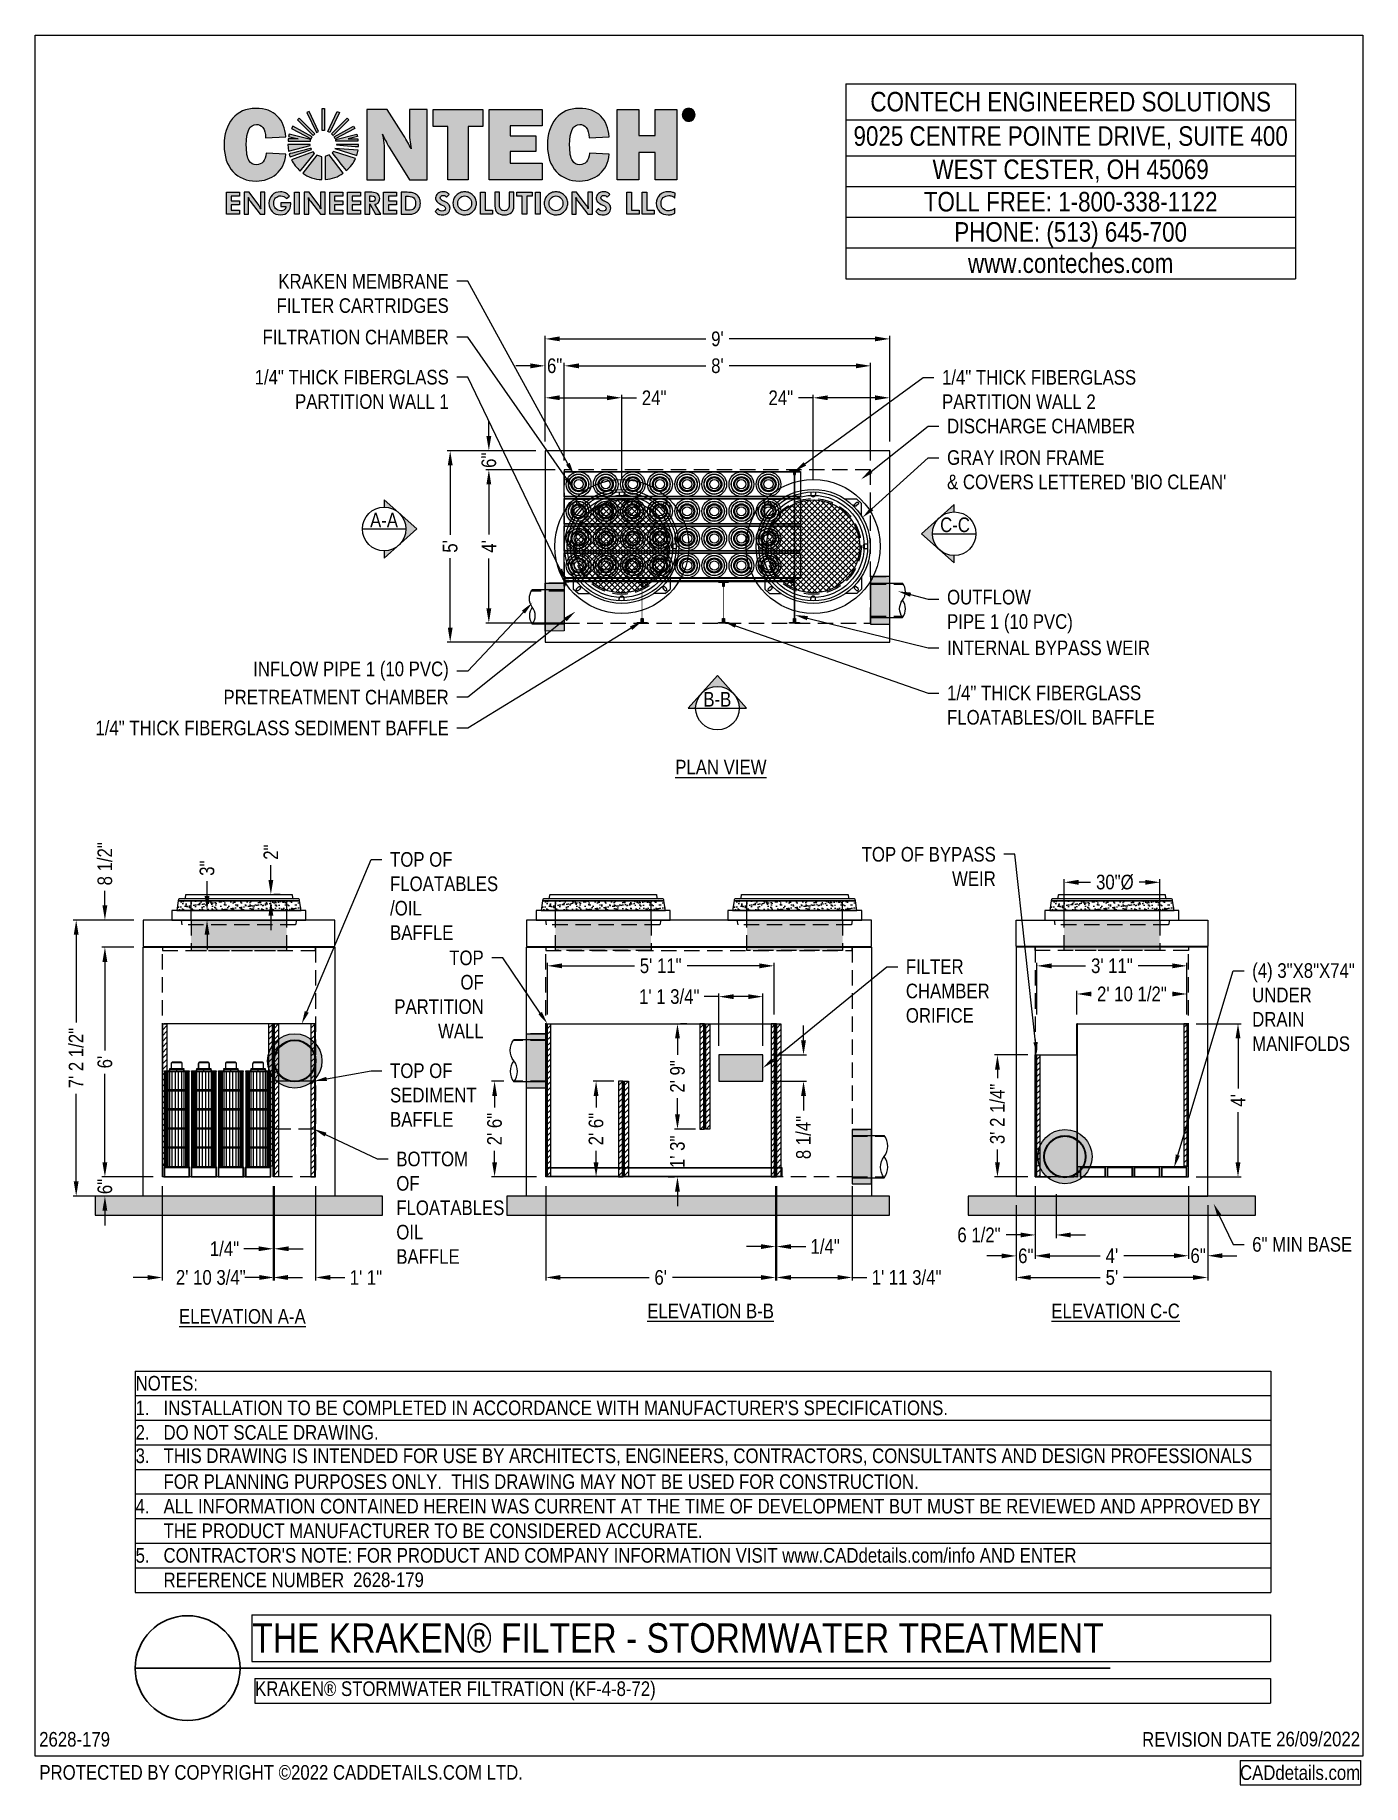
# Model space of a CAD drawing. Extents: x 0 to 216, y -5 to 280.
import ezdxf
from ezdxf import colors
from ezdxf.entities.mleader import LeaderData, LeaderLine
from ezdxf.math import Vec2, Vec3

# ---------------------------------------------------------------- set-up
doc = ezdxf.new("R2010")
doc.units = 0
doc.header["$LTSCALE"] = 10
doc.header["$MEASUREMENT"] = 0
doc.header["$PDMODE"] = 35
doc.linetypes.add('HIDDEN', pattern=[0.375, 0.25, -0.125])
doc.layers.get('0').update_dxf_attribs({"linetype": 'CONTINUOUS'})
doc.layers.get('Defpoints').update_dxf_attribs({"linetype": 'CONTINUOUS'})
for name, color, linetype in [('2628-LOGO$0$CADdetails-2-FINELIGHT', 2, 'CONTINUOUS'), ('2628-LOGO$0$CADdetails-7-VERYFINE', 7, 'CONTINUOUS'), ('2628-LOGO$0$CADdetails-9-EXTRAFINE', 9, 'CONTINUOUS'), ('2628-LOGO$0$CADdetails-FRAME', 7, 'CONTINUOUS'), ('CADdetails-9-TITLEBLOCK', 7, 'CONTINUOUS')]:
    doc.layers.add(name, color=color, linetype=linetype)
for name, color, linetype, lineweight in [('CADdetails-1-ANNO', 41, 'CONTINUOUS', 5), ('CADdetails-2-HATCH', 8, 'CONTINUOUS', 5), ('CADdetails-3-FINE', 11, 'CONTINUOUS', 5), ('CADdetails-3-HIDDEN', 11, 'HIDDEN', 5), ('CADdetails-4-LIGHT', 3, 'CONTINUOUS', 13), ('CADdetails-5-MEDIUM', 4, 'CONTINUOUS', 18), ('CADdetails-6-HEAVY', 6, 'CONTINUOUS', 30)]:
    doc.layers.add(name, color=color, linetype=linetype, lineweight=lineweight)
doc.styles.add('2628-LOGO$0$CADdetails-DIMENSIONS', font='ARIALN.TTF', dxfattribs={"height": 2.38})
doc.styles.add('2628-LOGO$0$CADdetails-NOTES', font='ARIALN.TTF', dxfattribs={"height": 2.38})
doc.styles.add('CADdetails-DETAILTITLE', font='ARIALN.TTF', dxfattribs={"height": 4.77})
doc.styles.add('CADdetails-DIMENSIONS', font='ARIALN.TTF', dxfattribs={"height": 2.38})
doc.styles.add('CADdetails-NOTES', font='ARIALN.TTF', dxfattribs={"height": 2.38})
doc.dimstyles.new('CADdetails-DIM', dxfattribs={"dimtxt": 2.38, "dimasz": 2.38, "dimexe": 0.5, "dimexo": 1.5, "dimgap": 1, "dimtad": 0, "dimzin": 0, "dimdsep": 46, "dimtxsty": 'CADdetails-DIMENSIONS', "dimcen": 1, "dimclrd": 256, "dimclre": 256, "dimclrt": 256, "dimadec": 0, "dimazin": 0, "dimtfac": 1, "dimtofl": 0, "dimtmove": 0, "dimatfit": 3, "dimfxl": 1, "dimtolj": 1, "dimtzin": 0, "dimarcsym": 0})
pattern_1 = [(45, (262.1797, 75.5366), (-0.4588447, 0.4588447), [])]
pattern_2 = [(45, (250.6292, 75.5366), (-0.4588447, 0.4588447), [])]
pattern_3 = [(45, (237.39154, 66.1924), (-0.4588447, 0.4588447), [])]

msp = doc.modelspace()

# ---------------------------------------------------------------- texts
at = {"layer": 'CADdetails-1-ANNO', "char_height": 2.38, "style": 'CADdetails-NOTES'}
for s, width, gutter_width, insert, attachment_point in [('A-A', 1.3852, 11.9, (54.5, 202.275), 1), ('C-C', 1.3852, 11.9, (147.22, 201.509), 1), ('B-B', 1.3852, 11.9, (108.709, 173.122), 1), ('{\\LPLAN VIEW}', 65.0706, 17.002, (111.558, 162.09), 2), ('{\\LELEVATION A-A}', 65.0706, 17.002, (33.729, 72.735), 2), ('{\\LELEVATION B-B}', 65.0706, 17.002, (109.885, 73.617), 2), ('{\\LELEVATION C-C}', 65.0706, 17.002, (175.759, 73.617), 2)]:
    msp.add_mtext_dynamic_manual_height_columns(s, width=width, gutter_width=gutter_width, heights=[0], dxfattribs=dict(at, insert=insert, attachment_point=attachment_point))

# ---------------------------------------------------------------- blocks, each defined once
blk = doc.blocks.new('*T41')
at = {"layer": 'Defpoints', "color": 8, "linetype": 'ByBlock', "lineweight": 0, "transparency": 16777216}
for p, q in [((0, 0), (73.1, 0)), ((0, 0), (0, -31.71)), ((73.1, 0), (73.1, -31.71)), ((0, -5.89), (73.1, -5.89)), ((0, -11.71), (73.1, -11.71)), ((0, -16.71), (73.1, -16.71)), ((0, -21.71), (73.1, -21.71)), ((0, -26.71), (73.1, -26.71)), ((0, -31.71), (73.1, -31.71))]:
    blk.add_line(p, q, dxfattribs=at)
at = {"layer": '2628-LOGO$0$CADdetails-2-FINELIGHT', "transparency": 16777216, "char_height": 3.18, "width": 72.9823, "style": '2628-LOGO$0$CADdetails-NOTES'}
for s, insert, attachment_point in [('CONTECH ENGINEERED SOLUTIONS', (36.55, -2.94), 5), ('9025 CENTRE POINTE DRIVE, SUITE 400 ', (36.55, -8.8), 5), ('WEST CESTER, OH 45069', (36.55, -14.21), 5), ('TOLL FREE: 1-800-338-1122', (36.55, -19.21), 5), ('PHONE: (513) 645-700', (36.55, -26.65), 8), ('www.conteches.com', (36.55, -29.21), 5)]:
    blk.add_mtext(s, dxfattribs=dict(at, insert=insert, attachment_point=attachment_point))
blk = doc.blocks.new('*T42')
at = {"layer": 'Defpoints', "color": 8, "linetype": 'ByBlock', "lineweight": 0, "transparency": 16777216}
for p, q in [((0, 0), (184.71, 0)), ((0, 0), (0, -36)), ((184.71, 0), (184.71, -36)), ((0, -4), (184.71, -4)), ((0, -8), (184.71, -8)), ((0, -12), (184.71, -12)), ((0, -16), (184.71, -16)), ((0, -20), (184.71, -20)), ((0, -24), (184.71, -24)), ((0, -28), (184.71, -28)), ((0, -32), (184.71, -32)), ((0, -36), (184.71, -36))]:
    blk.add_line(p, q, dxfattribs=at)
at = {"layer": '2628-LOGO$0$CADdetails-FRAME', "transparency": 16777216, "char_height": 2.38, "width": 184.5948, "attachment_point": 4, "style": '2628-LOGO$0$CADdetails-NOTES'}
for s, insert in [('NOTES:', (0.06, -2)), ("1.   INSTALLATION TO BE COMPLETED IN ACCORDANCE WITH MANUFACTURER'S SPECIFICATIONS.", (0.06, -6)), ('2.   DO NOT SCALE DRAWING.', (0.06, -10)), ('3.   THIS DRAWING IS INTENDED FOR USE BY ARCHITECTS, ENGINEERS, CONTRACTORS, CONSULTANTS AND DESIGN PROFESSIONALS', (0.06, -14)), ('      FOR PLANNING PURPOSES ONLY.  THIS DRAWING MAY NOT BE USED FOR CONSTRUCTION.', (0.06, -18)), ('4.   ALL INFORMATION CONTAINED HEREIN WAS CURRENT AT THE TIME OF DEVELOPMENT BUT MUST BE REVIEWED AND APPROVED BY', (0.06, -22)), ('      THE PRODUCT MANUFACTURER TO BE CONSIDERED ACCURATE.', (0.06, -26)), ("5.   CONTRACTOR'S NOTE: FOR PRODUCT AND COMPANY INFORMATION VISIT www.CADdetails.com/info AND ENTER", (0.06, -30)), ('      REFERENCE NUMBER', (0.06, -34))]:
    blk.add_mtext(s, dxfattribs=dict(at, insert=insert))
blk = doc.blocks.new('*T43')
at = {"layer": 'Defpoints', "color": 8, "linetype": 'ByBlock', "lineweight": 0, "transparency": 16777216}
for p, q in [((0, 0), (19.6, 0)), ((0, 0), (0, -4)), ((19.6, 0), (19.6, -4)), ((0, -4), (19.6, -4))]:
    blk.add_line(p, q, dxfattribs=at)
at = {"layer": '2628-LOGO$0$CADdetails-7-VERYFINE', "transparency": 16777216, "insert": (19.54, -2), "char_height": 2.38, "width": 19.4793, "attachment_point": 6, "style": '2628-LOGO$0$CADdetails-NOTES'}
blk.add_mtext('CADdetails.com', dxfattribs=at)
blk = doc.blocks.new('2628-LOGO')
at = {"layer": '2628-LOGO$0$CADdetails-9-EXTRAFINE', "true_color": 0x024385}
h = blk.add_hatch(color=156, dxfattribs=at)
h.dxf.hatch_style = 2
h.set_gradient(color1=(2, 67, 133), color2=(2, 67, 133), name='INVCYLINDER')
edge = h.paths.add_edge_path()
edge.add_spline(control_points=[(36.03, 265.49), (36.43, 265.49), (36.78, 265.32), (37.07, 264.98)], knot_values=[11, 11, 11, 11, 12, 12, 12, 12], degree=3, periodic=0)
edge.add_spline(control_points=[(37.07, 264.98), (37.36, 264.64), (37.51, 264.08), (37.51, 263.32)], knot_values=[10, 10, 10, 10, 11, 11, 11, 11], degree=3, periodic=0)
edge.add_spline(control_points=[(37.51, 263.32), (37.51, 263.32), (40.79, 263.49), (40.79, 263.49)], knot_values=[9.00001, 9.00001, 9.00001, 9.00001, 10, 10, 10, 10], degree=3, periodic=0)
edge.add_spline(control_points=[(40.79, 263.49), (40.69, 264.88), (40.23, 266), (39.41, 266.83)], knot_values=[8, 8, 8, 8, 9, 9, 9, 9], degree=3, periodic=0)
edge.add_spline(control_points=[(39.41, 266.83), (38.6, 267.67), (37.43, 268.09), (35.92, 268.09)], knot_values=[7, 7, 7, 7, 8, 8, 8, 8], degree=3, periodic=0)
edge.add_spline(control_points=[(35.92, 268.09), (34.29, 268.09), (33.03, 267.54), (32.12, 266.44)], knot_values=[6, 6, 6, 6, 7, 7, 7, 7], degree=3, periodic=0)
edge.add_spline(control_points=[(32.12, 266.44), (31.21, 265.34), (30.76, 263.89), (30.76, 262.09)], knot_values=[5, 5, 5, 5, 6, 6, 6, 6], degree=3, periodic=0)
edge.add_spline(control_points=[(30.76, 262.09), (30.76, 260.28), (31.24, 258.85), (32.19, 257.82)], knot_values=[4, 4, 4, 4, 5, 5, 5, 5], degree=3, periodic=0)
edge.add_spline(control_points=[(32.19, 257.82), (33.15, 256.79), (34.41, 256.28), (35.96, 256.28)], knot_values=[3, 3, 3, 3, 4, 4, 4, 4], degree=3, periodic=0)
edge.add_spline(control_points=[(35.96, 256.28), (37.26, 256.28), (38.35, 256.65), (39.24, 257.4)], knot_values=[2, 2, 2, 2, 3, 3, 3, 3], degree=3, periodic=0)
edge.add_spline(control_points=[(39.24, 257.4), (40.12, 258.15), (40.64, 259.23), (40.79, 260.64)], knot_values=[1, 1, 1, 1, 2, 2, 2, 2], degree=3, periodic=0)
edge.add_spline(control_points=[(40.79, 260.64), (40.79, 260.64), (37.58, 260.83), (37.58, 260.83)], knot_values=[0.00001, 0.00001, 0.00001, 0.00001, 1, 1, 1, 1], degree=3, periodic=0)
edge.add_spline(control_points=[(37.58, 260.83), (37.47, 259.57), (36.95, 258.93), (36.02, 258.93)], knot_values=[15, 15, 15, 15, 16, 16, 16, 16], degree=3, periodic=0)
edge.add_spline(control_points=[(36.02, 258.93), (35.49, 258.93), (35.09, 259.16), (34.8, 259.6)], knot_values=[14, 14, 14, 14, 15, 15, 15, 15], degree=3, periodic=0)
edge.add_spline(control_points=[(34.8, 259.6), (34.51, 260.05), (34.37, 260.9), (34.37, 262.15)], knot_values=[13, 13, 13, 13, 14, 14, 14, 14], degree=3, periodic=0)
edge.add_spline(control_points=[(34.37, 262.15), (34.37, 264.38), (34.92, 265.49), (36.03, 265.49)], knot_values=[12, 12, 12, 12, 13, 13, 13, 13], degree=3, periodic=0)
at = {"layer": '2628-LOGO$0$CADdetails-9-EXTRAFINE', "true_color": 0x387c2b}
h = blk.add_hatch(color=97, dxfattribs=at)
h.set_gradient(color1=(56, 124, 43), color2=(56, 124, 43), tint=1, name='INVCYLINDER')
h.paths.add_polyline_path([(42.78, 263.11), (41.17, 263.11), (41.17, 262.72), (44.8, 262.72), (44.8, 262.99), (41.33, 263.88), (41.24, 263.5)])
h.paths.add_polyline_path([(41.74, 264.81), (44.9, 263.11), (45.08, 263.45), (41.92, 265.15)])
h.paths.add_polyline_path([(42.69, 266.22), (45.22, 263.66), (45.49, 263.93), (42.96, 266.49)])
h.paths.add_polyline_path([(44.23, 267.41), (45.77, 264.14), (46.11, 264.3), (44.57, 267.58)])
h.paths.add_polyline_path([(50.96, 263.11), (52.52, 263.11), (52.52, 262.72), (48.94, 262.72), (48.94, 262.99), (52.36, 263.85), (52.44, 263.49)])
h.paths.add_polyline_path([(52, 264.81), (48.84, 263.11), (48.66, 263.45), (51.82, 265.15)])
h.paths.add_polyline_path([(51.05, 266.22), (48.52, 263.66), (48.25, 263.93), (50.78, 266.49)])
h.paths.add_polyline_path([(49.51, 267.41), (47.97, 264.14), (47.63, 264.3), (49.17, 267.58)])
h.paths.add_polyline_path([(47.08, 268.06), (47.08, 264.44), (46.7, 264.44), (46.7, 268.06)])
edge = h.paths.add_edge_path()
edge.add_spline(control_points=[(46.66, 256.47), (45.52, 256.48), (44.39, 256.88), (43.55, 257.55), (43.55, 257.55), (45.86, 260.44), (45.86, 260.44), (45.86, 260.44), (46.66, 260.18), (46.66, 260.18), (46.66, 260.18), (46.66, 256.47), (46.66, 256.47), (46.66, 256.47), (46.66, 256.47), (46.66, 256.47)], knot_values=[0, 0, 0, 0, 1, 1, 1, 2, 2, 2, 3, 3, 3, 4, 4, 4, 5, 5, 5, 5], degree=3, periodic=0)
edge = h.paths.add_edge_path()
edge.add_spline(control_points=[(50.12, 257.51), (49.28, 256.93), (48.31, 256.57), (47.22, 256.48), (47.22, 256.48), (47.22, 260.24), (47.22, 260.24), (47.22, 260.24), (47.86, 260.49), (47.86, 260.49), (47.86, 260.49), (50.12, 257.51), (50.12, 257.51), (50.12, 257.51), (50.12, 257.51), (50.12, 257.51)], knot_values=[0, 0, 0, 0, 1, 1, 1, 2, 2, 2, 3, 3, 3, 4, 4, 4, 5, 5, 5, 5], degree=3, periodic=0)
edge = h.paths.add_edge_path()
edge.add_spline(control_points=[(45.45, 260.74), (45.45, 260.74), (43.14, 257.87), (43.14, 257.87), (42.57, 258.37), (42.04, 259.06), (41.7, 259.7), (41.7, 259.7), (45.22, 260.97), (45.22, 260.97), (45.22, 260.97), (45.45, 260.74), (45.45, 260.74), (45.45, 260.74), (45.45, 260.74), (45.45, 260.74)], knot_values=[0, 0, 0, 0, 1, 1, 1, 2, 2, 2, 3, 3, 3, 4, 4, 4, 5, 5, 5, 5], degree=3, periodic=0)
edge = h.paths.add_edge_path()
edge.add_spline(control_points=[(52.13, 259.93), (51.87, 259.2), (51.32, 258.5), (50.63, 257.93), (49.83, 258.81), (49.1, 259.87), (48.35, 260.82), (48.35, 260.82), (48.54, 261.07), (48.54, 261.07), (48.54, 261.07), (52.13, 259.93), (52.13, 259.93), (52.13, 259.93), (52.13, 259.93), (52.13, 259.93)], knot_values=[0, 0, 0, 0, 1, 1, 1, 2, 2, 2, 3, 3, 3, 4, 4, 4, 5, 5, 5, 5], degree=3, periodic=0)
edge = h.paths.add_edge_path()
edge.add_spline(control_points=[(44.96, 261.4), (44.96, 261.4), (41.49, 260.17), (41.49, 260.17), (41.42, 260.29), (41.38, 260.48), (41.35, 260.66), (41.34, 260.66), (44.9, 261.56), (44.9, 261.56), (44.9, 261.56), (44.96, 261.4), (44.96, 261.4), (44.96, 261.4), (44.96, 261.4), (44.96, 261.4)], knot_values=[0, 0, 0, 0, 1, 1, 1, 2, 2, 2, 3, 3, 3, 4, 4, 4, 5, 5, 5, 5], degree=3, periodic=0)
edge = h.paths.add_edge_path()
edge.add_spline(control_points=[(52.54, 261.28), (52.51, 261), (52.4, 260.68), (52.33, 260.4), (52.33, 260.4), (48.77, 261.54), (48.77, 261.54), (48.77, 261.54), (52.54, 261.28), (52.54, 261.28), (52.54, 261.28), (52.54, 261.28), (52.54, 261.28)], knot_values=[0, 0, 0, 0, 1, 1, 1, 2, 2, 2, 3, 3, 3, 4, 4, 4, 4], degree=3, periodic=0)
edge = h.paths.add_edge_path()
edge.add_spline(control_points=[(44.73, 262.21), (44.74, 262.21), (44.76, 262.06), (44.76, 262), (44.76, 262), (41.21, 261.11), (41.21, 261.11), (41.21, 261.11), (41.11, 262.21), (41.11, 262.21), (41.12, 262.21), (44.73, 262.21), (44.73, 262.21), (44.73, 262.21), (44.73, 262.21), (44.73, 262.21)], knot_values=[0, 0, 0, 0, 1, 1, 1, 2, 2, 2, 3, 3, 3, 4, 4, 4, 5, 5, 5, 5], degree=3, periodic=0)
edge = h.paths.add_edge_path()
edge.add_spline(control_points=[(52.61, 261.84), (52.61, 261.84), (49.04, 262.11), (49.04, 262.13), (49.04, 262.13), (49.03, 262.21), (49.03, 262.21), (49.03, 262.21), (52.62, 262.21), (52.62, 262.21), (52.62, 262.21), (52.61, 261.84), (52.61, 261.84), (52.61, 261.84), (52.61, 261.84), (52.61, 261.84)], knot_values=[0, 0, 0, 0, 1, 1, 1, 2, 2, 2, 3, 3, 3, 4, 4, 4, 5, 5, 5, 5], degree=3, periodic=0)
at = {"layer": '2628-LOGO$0$CADdetails-9-EXTRAFINE', "true_color": 0x024385}
h = blk.add_hatch(color=156, dxfattribs=at)
h.dxf.hatch_style = 2
h.set_gradient(color1=(2, 67, 133), color2=(2, 67, 133), name='INVCYLINDER')
edge = h.paths.add_edge_path()
edge.add_spline(control_points=[(53.96, 256.42), (53.96, 256.42), (53.96, 256.42), (53.96, 267.88), (53.96, 267.88), (53.96, 267.88), (57.29, 267.88), (57.29, 267.88), (57.29, 267.88), (59.96, 263.68), (59.96, 263.68), (60.49, 262.85), (60.89, 262.12), (61.17, 261.48), (60.99, 262.46), (60.9, 263.47), (60.9, 264.49), (60.9, 264.49), (60.9, 267.88), (60.9, 267.88), (60.9, 267.88), (63.76, 267.88), (63.76, 267.88), (63.76, 267.88), (63.76, 256.42), (63.76, 256.42), (63.76, 256.42), (60.9, 256.42), (60.9, 256.42), (60.9, 256.42), (57.76, 261.48), (57.76, 261.48), (57.36, 262.13), (56.95, 262.92), (56.54, 263.85), (56.72, 263.11), (56.82, 262.49), (56.82, 261.97), (56.82, 261.97), (56.82, 256.42), (56.82, 256.42), (56.82, 256.42), (53.96, 256.42), (53.96, 256.42), (53.96, 256.42)], knot_values=[0, 0, 0, 0, 0.5, 0.5, 1, 1, 1, 2, 2, 2, 3, 3, 3, 4, 4, 4, 5, 5, 5, 6, 6, 6, 7, 7, 7, 8, 8, 8, 9, 9, 9, 10, 10, 10, 11, 11, 11, 12, 12, 12, 13, 13, 13, 14, 14, 14, 14], degree=3, periodic=0)
h = blk.add_hatch(color=156, dxfattribs=at)
h.dxf.hatch_style = 2
h.set_gradient(color1=(2, 67, 133), color2=(2, 67, 133), name='INVCYLINDER')
h.paths.add_polyline_path([(70.47, 265.14), (70.47, 256.42), (67.14, 256.42), (67.14, 265.14), (64.76, 265.14), (64.76, 267.88), (72.85, 267.88), (72.85, 265.14)])
h = blk.add_hatch(color=156, dxfattribs=at)
h.dxf.hatch_style = 2
h.set_gradient(color1=(2, 67, 133), color2=(2, 67, 133), name='INVCYLINDER')
h.paths.add_polyline_path([(82.47, 259.16), (82.47, 256.42), (73.85, 256.42), (73.85, 267.88), (82.47, 267.88), (82.47, 265.24), (77.3, 265.24), (77.3, 263.57), (81.48, 263.57), (81.48, 261.03), (77.3, 261.03), (77.3, 259.16)])
h = blk.add_hatch(color=156, dxfattribs=at)
h.dxf.hatch_style = 2
h.set_gradient(color1=(2, 67, 133), color2=(2, 67, 133), name='INVCYLINDER')
edge = h.paths.add_edge_path()
edge.add_spline(control_points=[(88.63, 265.46), (89.02, 265.46), (89.37, 265.28), (89.66, 264.94)], knot_values=[11, 11, 11, 11, 12, 12, 12, 12], degree=3, periodic=0)
edge.add_spline(control_points=[(89.66, 264.94), (89.96, 264.6), (90.11, 264.05), (90.11, 263.28)], knot_values=[10, 10, 10, 10, 11, 11, 11, 11], degree=3, periodic=0)
edge.add_spline(control_points=[(90.11, 263.28), (90.11, 263.28), (93.39, 263.46), (93.39, 263.46)], knot_values=[9.00001, 9.00001, 9.00001, 9.00001, 10, 10, 10, 10], degree=3, periodic=0)
edge.add_spline(control_points=[(93.39, 263.46), (93.28, 264.85), (92.82, 265.96), (92.01, 266.8)], knot_values=[8, 8, 8, 8, 9, 9, 9, 9], degree=3, periodic=0)
edge.add_spline(control_points=[(92.01, 266.8), (91.19, 267.64), (90.03, 268.06), (88.51, 268.06)], knot_values=[7, 7, 7, 7, 8, 8, 8, 8], degree=3, periodic=0)
edge.add_spline(control_points=[(88.51, 268.06), (86.89, 268.06), (85.62, 267.51), (84.71, 266.4)], knot_values=[6, 6, 6, 6, 7, 7, 7, 7], degree=3, periodic=0)
edge.add_spline(control_points=[(84.71, 266.4), (83.81, 265.3), (83.35, 263.85), (83.35, 262.05)], knot_values=[5, 5, 5, 5, 6, 6, 6, 6], degree=3, periodic=0)
edge.add_spline(control_points=[(83.35, 262.05), (83.35, 260.24), (83.83, 258.82), (84.79, 257.79)], knot_values=[4, 4, 4, 4, 5, 5, 5, 5], degree=3, periodic=0)
edge.add_spline(control_points=[(84.79, 257.79), (85.75, 256.76), (87, 256.24), (88.56, 256.24)], knot_values=[3, 3, 3, 3, 4, 4, 4, 4], degree=3, periodic=0)
edge.add_spline(control_points=[(88.56, 256.24), (89.85, 256.24), (90.94, 256.62), (91.83, 257.37)], knot_values=[2, 2, 2, 2, 3, 3, 3, 3], degree=3, periodic=0)
edge.add_spline(control_points=[(91.83, 257.37), (92.72, 258.12), (93.24, 259.2), (93.39, 260.6)], knot_values=[1, 1, 1, 1, 2, 2, 2, 2], degree=3, periodic=0)
edge.add_spline(control_points=[(93.39, 260.6), (93.39, 260.6), (90.17, 260.79), (90.17, 260.79)], knot_values=[0.00001, 0.00001, 0.00001, 0.00001, 1, 1, 1, 1], degree=3, periodic=0)
edge.add_spline(control_points=[(90.17, 260.79), (90.06, 259.53), (89.54, 258.9), (88.61, 258.9)], knot_values=[15, 15, 15, 15, 16, 16, 16, 16], degree=3, periodic=0)
edge.add_spline(control_points=[(88.61, 258.9), (88.09, 258.9), (87.69, 259.12), (87.4, 259.57)], knot_values=[14, 14, 14, 14, 15, 15, 15, 15], degree=3, periodic=0)
edge.add_spline(control_points=[(87.4, 259.57), (87.11, 260.02), (86.96, 260.86), (86.96, 262.11)], knot_values=[13, 13, 13, 13, 14, 14, 14, 14], degree=3, periodic=0)
edge.add_spline(control_points=[(86.96, 262.11), (86.96, 264.34), (87.52, 265.46), (88.63, 265.46)], knot_values=[12, 12, 12, 12, 13, 13, 13, 13], degree=3, periodic=0)
h = blk.add_hatch(color=156, dxfattribs=at)
h.dxf.hatch_style = 2
h.set_gradient(color1=(2, 67, 133), color2=(2, 67, 133), name='INVCYLINDER')
h.paths.add_polyline_path([(104.4, 267.88), (104.4, 256.42), (100.88, 256.42), (100.88, 260.88), (98.19, 260.88), (98.19, 256.42), (94.67, 256.42), (94.67, 267.88), (98.19, 267.88), (98.19, 263.67), (100.88, 263.67), (100.88, 267.88)])
h = blk.add_hatch(color=156, dxfattribs=at)
h.dxf.hatch_style = 2
h.set_gradient(color1=(2, 67, 133), color2=(2, 67, 133), name='INVCYLINDER')
edge = h.paths.add_edge_path()
edge.add_spline(control_points=[(106.31, 268.06), (106.46, 268.06), (106.59, 268.03), (106.72, 267.98), (106.85, 267.93), (106.96, 267.85), (107.06, 267.75), (107.15, 267.65), (107.23, 267.54), (107.28, 267.42), (107.33, 267.29), (107.35, 267.16), (107.35, 267.02), (107.35, 266.88), (107.33, 266.74), (107.28, 266.62), (107.23, 266.49), (107.15, 266.38), (107.05, 266.28), (106.95, 266.18), (106.84, 266.11), (106.71, 266.06), (106.58, 266), (106.45, 265.98), (106.31, 265.98), (106.18, 265.98), (106.04, 266), (105.91, 266.06), (105.79, 266.11), (105.68, 266.19), (105.57, 266.29), (105.48, 266.39), (105.4, 266.5), (105.35, 266.63), (105.3, 266.75), (105.27, 266.88), (105.27, 267.02), (105.27, 267.16), (105.3, 267.29), (105.35, 267.42), (105.41, 267.55), (105.49, 267.66), (105.59, 267.76), (105.69, 267.86), (105.79, 267.93), (105.92, 267.98), (106.04, 268.03), (106.17, 268.06), (106.31, 268.06)], knot_values=[0, 0, 0, 0, 1, 1, 1, 2, 2, 2, 3, 3, 3, 4, 4, 4, 5, 5, 5, 6, 6, 6, 7, 7, 7, 8, 8, 8, 9, 9, 9, 10, 10, 10, 11, 11, 11, 12, 12, 12, 13, 13, 13, 14, 14, 14, 15, 15, 15, 16, 16, 16, 16], degree=3, periodic=0)
edge = h.paths.add_edge_path(flags=16)
edge.add_spline(control_points=[(106.31, 267.9), (106.19, 267.9), (106.08, 267.88), (105.98, 267.84), (105.87, 267.8), (105.78, 267.73), (105.7, 267.65), (105.61, 267.56), (105.54, 267.46), (105.5, 267.36), (105.45, 267.25), (105.43, 267.13), (105.43, 267.02), (105.43, 266.9), (105.45, 266.79), (105.5, 266.68), (105.54, 266.58), (105.6, 266.48), (105.69, 266.4), (105.77, 266.31), (105.87, 266.25), (105.97, 266.2), (106.08, 266.16), (106.19, 266.13), (106.3, 266.13), (106.42, 266.13), (106.54, 266.16), (106.65, 266.2), (106.76, 266.24), (106.85, 266.31), (106.94, 266.39), (107.02, 266.47), (107.09, 266.57), (107.13, 266.67), (107.18, 266.78), (107.2, 266.89), (107.2, 267), (107.2, 267.13), (107.18, 267.24), (107.14, 267.35), (107.09, 267.46), (107.03, 267.55), (106.95, 267.64), (106.86, 267.72), (106.76, 267.79), (106.66, 267.84), (106.55, 267.88), (106.44, 267.9), (106.31, 267.9)], knot_values=[0, 0, 0, 0, 1, 1, 1, 2, 2, 2, 3, 3, 3, 4, 4, 4, 5, 5, 5, 6, 6, 6, 7, 7, 7, 8, 8, 8, 9, 9, 9, 10, 10, 10, 11, 11, 11, 12, 12, 12, 13, 13, 13, 14, 14, 14, 15, 15, 15, 16, 16, 16, 16], degree=3, periodic=0)
h = blk.add_hatch(color=156, dxfattribs=at)
h.dxf.hatch_style = 2
h.set_gradient(color1=(2, 67, 133), color2=(2, 67, 133), name='INVCYLINDER')
edge = h.paths.add_edge_path()
edge.add_spline(control_points=[(105.89, 267.62), (105.89, 267.62), (106.34, 267.62), (106.34, 267.62), (106.5, 267.62), (106.62, 267.59), (106.71, 267.54), (106.79, 267.49), (106.83, 267.41), (106.83, 267.3), (106.83, 267.22), (106.81, 267.15), (106.77, 267.09), (106.72, 267.04), (106.66, 267), (106.57, 266.98), (106.57, 266.98), (106.83, 266.46), (106.83, 266.46), (106.83, 266.46), (106.55, 266.46), (106.55, 266.46), (106.55, 266.46), (106.32, 266.94), (106.32, 266.94), (106.32, 266.94), (106.14, 266.94), (106.14, 266.94), (106.14, 266.94), (106.14, 266.46), (106.14, 266.46), (106.14, 266.46), (105.89, 266.46), (105.89, 266.46), (105.89, 266.46), (105.89, 267.62), (105.89, 267.62)], knot_values=[0, 0, 0, 0, 1, 1, 1, 2, 2, 2, 3, 3, 3, 4, 4, 4, 5, 5, 5, 6, 6, 6, 7, 7, 7, 8, 8, 8, 9, 9, 9, 10, 10, 10, 11, 11, 11, 12, 12, 12, 12], degree=3, periodic=0)
edge = h.paths.add_edge_path(flags=16)
edge.add_spline(control_points=[(106.14, 267.46), (106.14, 267.46), (106.14, 267.1), (106.14, 267.1), (106.14, 267.1), (106.31, 267.1), (106.31, 267.1), (106.4, 267.1), (106.47, 267.11), (106.51, 267.14), (106.55, 267.17), (106.58, 267.21), (106.58, 267.28), (106.58, 267.34), (106.55, 267.39), (106.51, 267.42), (106.46, 267.45), (106.39, 267.46), (106.29, 267.46), (106.29, 267.46), (106.14, 267.46), (106.14, 267.46)], knot_values=[0, 0, 0, 0, 1, 1, 1, 2, 2, 2, 3, 3, 3, 4, 4, 4, 5, 5, 5, 6, 6, 6, 7, 7, 7, 7], degree=3, periodic=0)
h = blk.add_hatch(color=156, dxfattribs=at)
h.dxf.hatch_style = 2
h.set_gradient(color1=(2, 67, 133), color2=(2, 67, 133), name='INVCYLINDER')
h.paths.add_polyline_path([(31.16, 250.84), (31.16, 254.41), (33.26, 254.41), (33.26, 253.77), (31.92, 253.77), (31.92, 253.03), (33.26, 253.03), (33.26, 252.38), (31.92, 252.38), (31.92, 251.49), (33.26, 251.49), (33.26, 250.84)])
h = blk.add_hatch(color=156, dxfattribs=at)
h.dxf.hatch_style = 2
h.set_gradient(color1=(2, 67, 133), color2=(2, 67, 133), name='INVCYLINDER')
edge = h.paths.add_edge_path()
edge.add_spline(control_points=[(37.39, 250.84), (37.39, 250.84), (37.39, 250.84), (36.64, 250.84), (36.64, 250.84), (36.64, 250.84), (35.01, 252.96), (35.01, 252.96), (34.97, 253.02), (34.92, 253.1), (34.86, 253.2), (34.81, 253.31), (34.75, 253.44), (34.69, 253.59), (34.71, 253.48), (34.72, 253.38), (34.73, 253.28), (34.74, 253.17), (34.74, 253.04), (34.74, 252.88), (34.74, 252.88), (34.74, 250.84), (34.74, 250.84), (34.74, 250.84), (34.01, 250.84), (34.01, 250.84), (34.01, 250.84), (34.01, 254.41), (34.01, 254.41), (34.01, 254.41), (34.81, 254.41), (34.81, 254.41), (34.81, 254.41), (36.39, 252.33), (36.39, 252.33), (36.43, 252.27), (36.48, 252.19), (36.54, 252.08), (36.59, 251.98), (36.65, 251.85), (36.71, 251.71), (36.69, 251.81), (36.68, 251.92), (36.67, 252.02), (36.66, 252.13), (36.66, 252.26), (36.66, 252.41), (36.66, 252.41), (36.66, 254.41), (36.66, 254.41), (36.66, 254.41), (37.39, 254.41), (37.39, 254.41), (37.39, 254.41), (37.39, 250.84), (37.39, 250.84), (37.39, 250.84)], knot_values=[0, 0, 0, 0, 0.5, 0.5, 1, 1, 1, 2, 2, 2, 3, 3, 3, 4, 4, 4, 5, 5, 5, 6, 6, 6, 7, 7, 7, 8, 8, 8, 9, 9, 9, 10, 10, 10, 11, 11, 11, 12, 12, 12, 13, 13, 13, 14, 14, 14, 15, 15, 15, 16, 16, 16, 17, 17, 17, 18, 18, 18, 18], degree=3, periodic=0)
h = blk.add_hatch(color=156, dxfattribs=at)
h.dxf.hatch_style = 2
h.set_gradient(color1=(2, 67, 133), color2=(2, 67, 133), name='INVCYLINDER')
edge = h.paths.add_edge_path(flags=17)
edge.add_spline(control_points=[(40.82, 252.05), (40.82, 252.05), (40.82, 252.05), (40.82, 252.05)], knot_values=[20, 20, 20, 20, 20.00003, 20.00003, 20.00003, 20.00003], degree=3, periodic=0)
edge = h.paths.add_edge_path(flags=16)
edge.add_spline(control_points=[(41.4, 253.76), (41.4, 253.76), (41.4, 253.76), (41.4, 253.76)], knot_values=[11, 11, 11, 11, 11.00001, 11.00001, 11.00001, 11.00001], degree=3, periodic=0)
edge = h.paths.add_edge_path(flags=16)
edge.add_spline(control_points=[(39.96, 252.72), (39.96, 252.72), (39.96, 252.72), (39.96, 252.72), (39.96, 252.72), (39.96, 252.72), (39.96, 252.72)], knot_values=[0, 0, 0, 0, 0.00001, 0.00001, 0.00001, 0.00004, 0.00004, 0.00004, 0.00004], degree=3, periodic=0)
edge = h.paths.add_edge_path(flags=16)
edge.add_spline(control_points=[(40.82, 252.05), (40.82, 252.05), (40.82, 252.05), (40.82, 252.05)], knot_values=[20, 20, 20, 20, 20.00003, 20.00003, 20.00003, 20.00003], degree=3, periodic=0)
edge = h.paths.add_edge_path(flags=17)
edge.add_spline(control_points=[(41.4, 253.76), (41.4, 253.76), (41.4, 253.76), (41.4, 253.76)], knot_values=[11, 11, 11, 11, 11.00001, 11.00001, 11.00001, 11.00001], degree=3, periodic=0)
edge = h.paths.add_edge_path(flags=16)
edge.add_spline(control_points=[(39.96, 252.72), (39.96, 252.72), (39.96, 252.72), (39.96, 252.72), (39.96, 252.72), (39.96, 252.72), (39.96, 252.72)], knot_values=[0, 0, 0, 0, 0.00001, 0.00001, 0.00001, 0.00004, 0.00004, 0.00004, 0.00004], degree=3, periodic=0)
edge = h.paths.add_edge_path()
edge.add_spline(control_points=[(39.96, 252.72), (39.96, 252.72), (41.59, 252.72), (41.59, 252.72), (41.59, 252.7), (41.59, 252.68), (41.59, 252.65), (41.59, 252.63), (41.59, 252.59), (41.59, 252.54), (41.59, 252.01), (41.44, 251.57), (41.14, 251.24), (40.83, 250.91), (40.43, 250.74), (39.95, 250.74), (39.39, 250.74), (38.94, 250.92), (38.58, 251.27), (38.22, 251.63), (38.04, 252.08), (38.04, 252.62), (38.04, 253.16), (38.22, 253.61), (38.58, 253.96), (38.94, 254.32), (39.4, 254.49), (39.95, 254.49), (40.24, 254.49), (40.51, 254.43), (40.75, 254.31), (40.99, 254.19), (41.21, 254), (41.4, 253.76), (41.4, 253.76), (40.88, 253.38), (40.88, 253.38), (40.76, 253.54), (40.62, 253.66), (40.48, 253.73), (40.34, 253.8), (40.17, 253.83), (39.99, 253.83), (39.64, 253.83), (39.35, 253.72), (39.14, 253.5), (38.93, 253.28), (38.82, 252.99), (38.82, 252.62), (38.82, 252.26), (38.93, 251.97), (39.14, 251.75), (39.35, 251.52), (39.63, 251.41), (39.97, 251.41), (40.22, 251.41), (40.43, 251.47), (40.58, 251.59), (40.74, 251.71), (40.82, 251.86), (40.82, 252.05), (40.82, 252.05), (40.82, 252.09), (40.82, 252.09), (40.82, 252.09), (39.96, 252.09), (39.96, 252.09), (39.96, 252.09), (39.96, 252.72), (39.96, 252.72)], knot_values=[0, 0, 0, 0, 1, 1, 1, 2, 2, 2, 3, 3, 3, 4, 4, 4, 5, 5, 5, 6, 6, 6, 7, 7, 7, 8, 8, 8, 9, 9, 9, 10, 10, 10, 11, 11, 11, 12, 12, 12, 13, 13, 13, 14, 14, 14, 15, 15, 15, 16, 16, 16, 17, 17, 17, 18, 18, 18, 19, 19, 19, 20, 20, 20, 21, 21, 21, 22, 22, 22, 23, 23, 23, 23], degree=3, periodic=0)
edge = h.paths.add_edge_path(flags=17)
edge.add_spline(control_points=[(41.59, 252.61), (41.59, 252.59), (41.59, 252.57), (41.59, 252.54)], knot_values=[2.5, 2.5, 2.5, 2.5, 3, 3, 3, 3], degree=3, periodic=0)
edge.add_spline(control_points=[(41.59, 252.54), (41.59, 252.59), (41.59, 252.63), (41.59, 252.65)], knot_values=[2, 2, 2, 2, 3, 3, 3, 3], degree=3, periodic=0)
edge.add_spline(control_points=[(41.59, 252.65), (41.59, 252.64), (41.59, 252.63), (41.59, 252.61)], knot_values=[2, 2, 2, 2, 2.5, 2.5, 2.5, 2.5], degree=3, periodic=0)
edge = h.paths.add_edge_path(flags=17)
edge.add_spline(control_points=[(41.59, 252.69), (41.59, 252.7), (41.59, 252.71), (41.59, 252.72), (41.59, 252.72), (41.59, 252.72), (41.59, 252.72)], knot_values=[0.998044, 0.998044, 0.998044, 0.998044, 1.498044, 1.498044, 1.498044, 1.5, 1.5, 1.5, 1.5], degree=3, periodic=0)
edge.add_spline(control_points=[(41.59, 252.72), (41.59, 252.7), (41.59, 252.68), (41.59, 252.65)], knot_values=[1, 1, 1, 1, 2, 2, 2, 2], degree=3, periodic=0)
edge.add_spline(control_points=[(41.59, 252.69), (41.59, 252.68), (41.59, 252.67), (41.59, 252.65)], knot_values=[1.5, 1.5, 1.5, 1.5, 2, 2, 2, 2], degree=3, periodic=0)
edge = h.paths.add_edge_path(flags=17)
edge.add_spline(control_points=[(39.96, 252.72), (39.96, 252.72), (41.59, 252.72), (41.59, 252.72)], knot_values=[0.00001, 0.00001, 0.00001, 0.00001, 1, 1, 1, 1], degree=3, periodic=0)
edge.add_spline(control_points=[(39.96, 252.72), (39.96, 252.72), (40.17, 252.72), (40.43, 252.72)], knot_values=[0.00001, 0.00001, 0.00001, 0.00001, 0.356658, 0.356658, 0.356658, 0.356658], degree=3, periodic=0)
edge.add_spline(control_points=[(40.43, 252.72), (40.59, 252.72), (40.76, 252.72), (40.93, 252.72)], knot_values=[0.356658, 0.356658, 0.356658, 0.356658, 0.564538, 0.564538, 0.564538, 0.564538], degree=3, periodic=0)
edge.add_spline(control_points=[(40.93, 252.72), (41.08, 252.72), (41.22, 252.72), (41.33, 252.72)], knot_values=[0.564538, 0.564538, 0.564538, 0.564538, 0.750003, 0.750003, 0.750003, 0.750003], degree=3, periodic=0)
edge.add_spline(control_points=[(41.33, 252.72), (41.41, 252.72), (41.47, 252.72), (41.52, 252.72)], knot_values=[0.750003, 0.750003, 0.750003, 0.750003, 0.875001, 0.875001, 0.875001, 0.875001], degree=3, periodic=0)
edge.add_spline(control_points=[(41.52, 252.72), (41.54, 252.72), (41.56, 252.72), (41.57, 252.72)], knot_values=[0.875001, 0.875001, 0.875001, 0.875001, 0.937501, 0.937501, 0.937501, 0.937501], degree=3, periodic=0)
edge.add_spline(control_points=[(41.57, 252.72), (41.58, 252.72), (41.58, 252.72), (41.58, 252.72)], knot_values=[0.937501, 0.937501, 0.937501, 0.937501, 0.96875, 0.96875, 0.96875, 0.96875], degree=3, periodic=0)
edge.add_spline(control_points=[(41.58, 252.72), (41.58, 252.72), (41.59, 252.72), (41.59, 252.72)], knot_values=[0.96875, 0.96875, 0.96875, 0.96875, 0.984375, 0.984375, 0.984375, 0.984375], degree=3, periodic=0)
edge.add_spline(control_points=[(41.59, 252.72), (41.59, 252.72), (41.59, 252.72), (41.59, 252.72)], knot_values=[0.984375, 0.984375, 0.984375, 0.984375, 0.992188, 0.992188, 0.992188, 0.992188], degree=3, periodic=0)
edge.add_spline(control_points=[(41.59, 252.72), (41.59, 252.72), (41.59, 252.72), (41.59, 252.72)], knot_values=[0.992188, 0.992188, 0.992188, 0.992188, 0.998044, 0.998044, 0.998044, 0.998044], degree=3, periodic=0)
edge = h.paths.add_edge_path(flags=17)
edge.add_spline(control_points=[(40.24, 251.44), (40.18, 251.43), (40.13, 251.42), (40.07, 251.42)], knot_values=[18.125, 18.125, 18.125, 18.125, 18.375, 18.375, 18.375, 18.375], degree=3, periodic=0)
edge.add_spline(control_points=[(40.07, 251.42), (40.04, 251.41), (40, 251.41), (39.97, 251.41)], knot_values=[18, 18, 18, 18, 18.125, 18.125, 18.125, 18.125], degree=3, periodic=0)
edge.add_spline(control_points=[(39.97, 251.41), (40.22, 251.41), (40.43, 251.47), (40.58, 251.59)], knot_values=[18, 18, 18, 18, 19, 19, 19, 19], degree=3, periodic=0)
edge.add_spline(control_points=[(40.58, 251.59), (40.56, 251.58), (40.54, 251.56), (40.52, 251.55)], knot_values=[18.875, 18.875, 18.875, 18.875, 19, 19, 19, 19], degree=3, periodic=0)
edge.add_spline(control_points=[(40.52, 251.55), (40.5, 251.54), (40.48, 251.52), (40.46, 251.51)], knot_values=[18.75, 18.75, 18.75, 18.75, 18.875, 18.875, 18.875, 18.875], degree=3, periodic=0)
edge.add_spline(control_points=[(40.46, 251.51), (40.44, 251.5), (40.41, 251.49), (40.39, 251.48)], knot_values=[18.625, 18.625, 18.625, 18.625, 18.75, 18.75, 18.75, 18.75], degree=3, periodic=0)
edge.add_spline(control_points=[(40.39, 251.48), (40.34, 251.46), (40.29, 251.45), (40.24, 251.44)], knot_values=[18.375, 18.375, 18.375, 18.375, 18.625, 18.625, 18.625, 18.625], degree=3, periodic=0)
edge = h.paths.add_edge_path(flags=16)
edge.add_spline(control_points=[(38.92, 252.08), (38.94, 252.04), (38.96, 252.01), (38.97, 251.98)], knot_values=[16.5625, 16.5625, 16.5625, 16.5625, 16.6875, 16.6875, 16.6875, 16.6875], degree=3, periodic=0)
edge.add_spline(control_points=[(38.97, 251.98), (38.99, 251.94), (39.01, 251.91), (39.03, 251.88)], knot_values=[16.6875, 16.6875, 16.6875, 16.6875, 16.8125, 16.8125, 16.8125, 16.8125], degree=3, periodic=0)
edge.add_spline(control_points=[(39.03, 251.88), (39.04, 251.86), (39.06, 251.85), (39.07, 251.83)], knot_values=[16.8125, 16.8125, 16.8125, 16.8125, 16.875, 16.875, 16.875, 16.875], degree=3, periodic=0)
edge.add_spline(control_points=[(39.07, 251.83), (39.08, 251.82), (39.09, 251.8), (39.1, 251.79)], knot_values=[16.875, 16.875, 16.875, 16.875, 16.9375, 16.9375, 16.9375, 16.9375], degree=3, periodic=0)
edge.add_spline(control_points=[(39.1, 251.79), (39.12, 251.77), (39.13, 251.76), (39.14, 251.75)], knot_values=[16.9375, 16.9375, 16.9375, 16.9375, 17, 17, 17, 17], degree=3, periodic=0)
edge.add_spline(control_points=[(39.14, 251.75), (38.93, 251.97), (38.82, 252.26), (38.82, 252.62)], knot_values=[16, 16, 16, 16, 17, 17, 17, 17], degree=3, periodic=0)
edge.add_spline(control_points=[(38.82, 252.62), (38.82, 252.58), (38.83, 252.53), (38.83, 252.49)], knot_values=[16, 16, 16, 16, 16.125, 16.125, 16.125, 16.125], degree=3, periodic=0)
edge.add_spline(control_points=[(38.83, 252.49), (38.84, 252.4), (38.85, 252.32), (38.87, 252.24)], knot_values=[16.125, 16.125, 16.125, 16.125, 16.375, 16.375, 16.375, 16.375], degree=3, periodic=0)
edge.add_spline(control_points=[(38.87, 252.24), (38.88, 252.19), (38.9, 252.13), (38.92, 252.08)], knot_values=[16.375, 16.375, 16.375, 16.375, 16.5625, 16.5625, 16.5625, 16.5625], degree=3, periodic=0)
edge = h.paths.add_edge_path(flags=17)
edge.add_spline(control_points=[(39.62, 251.46), (39.63, 251.46), (39.65, 251.45), (39.67, 251.45)], knot_values=[17.625, 17.625, 17.625, 17.625, 17.6875, 17.6875, 17.6875, 17.6875], degree=3, periodic=0)
edge.add_spline(control_points=[(39.67, 251.45), (39.69, 251.44), (39.71, 251.44), (39.73, 251.43)], knot_values=[17.6875, 17.6875, 17.6875, 17.6875, 17.75, 17.75, 17.75, 17.75], degree=3, periodic=0)
edge.add_spline(control_points=[(39.73, 251.43), (39.77, 251.43), (39.81, 251.42), (39.85, 251.42)], knot_values=[17.75, 17.75, 17.75, 17.75, 17.875, 17.875, 17.875, 17.875], degree=3, periodic=0)
edge.add_spline(control_points=[(39.85, 251.42), (39.89, 251.42), (39.93, 251.41), (39.97, 251.41)], knot_values=[17.875, 17.875, 17.875, 17.875, 18, 18, 18, 18], degree=3, periodic=0)
edge.add_spline(control_points=[(39.14, 251.75), (39.35, 251.52), (39.63, 251.41), (39.97, 251.41)], knot_values=[17, 17, 17, 17, 18, 18, 18, 18], degree=3, periodic=0)
edge.add_spline(control_points=[(39.14, 251.75), (39.16, 251.73), (39.17, 251.72), (39.18, 251.71)], knot_values=[17, 17, 17, 17, 17.0625, 17.0625, 17.0625, 17.0625], degree=3, periodic=0)
edge.add_spline(control_points=[(39.18, 251.71), (39.2, 251.69), (39.21, 251.68), (39.22, 251.67)], knot_values=[17.0625, 17.0625, 17.0625, 17.0625, 17.125, 17.125, 17.125, 17.125], degree=3, periodic=0)
edge.add_spline(control_points=[(39.22, 251.67), (39.24, 251.66), (39.25, 251.64), (39.27, 251.63)], knot_values=[17.125, 17.125, 17.125, 17.125, 17.1875, 17.1875, 17.1875, 17.1875], degree=3, periodic=0)
edge.add_spline(control_points=[(39.27, 251.63), (39.28, 251.62), (39.3, 251.61), (39.31, 251.6)], knot_values=[17.1875, 17.1875, 17.1875, 17.1875, 17.25, 17.25, 17.25, 17.25], degree=3, periodic=0)
edge.add_spline(control_points=[(39.31, 251.6), (39.33, 251.59), (39.34, 251.58), (39.36, 251.57)], knot_values=[17.25, 17.25, 17.25, 17.25, 17.3125, 17.3125, 17.3125, 17.3125], degree=3, periodic=0)
edge.add_spline(control_points=[(39.36, 251.57), (39.39, 251.55), (39.42, 251.53), (39.46, 251.52)], knot_values=[17.3125, 17.3125, 17.3125, 17.3125, 17.4375, 17.4375, 17.4375, 17.4375], degree=3, periodic=0)
edge.add_spline(control_points=[(39.46, 251.52), (39.49, 251.5), (39.53, 251.49), (39.56, 251.48)], knot_values=[17.4375, 17.4375, 17.4375, 17.4375, 17.5625, 17.5625, 17.5625, 17.5625], degree=3, periodic=0)
edge.add_spline(control_points=[(39.56, 251.48), (39.58, 251.47), (39.6, 251.47), (39.62, 251.46)], knot_values=[17.5625, 17.5625, 17.5625, 17.5625, 17.625, 17.625, 17.625, 17.625], degree=3, periodic=0)
edge = h.paths.add_edge_path(flags=17)
edge.add_spline(control_points=[(40.81, 251.98), (40.82, 251.99), (40.82, 252.01), (40.82, 252.02)], knot_values=[19.874996, 19.874996, 19.874996, 19.874996, 19.937495, 19.937495, 19.937495, 19.937495], degree=3, periodic=0)
edge.add_spline(control_points=[(40.82, 252.02), (40.82, 252.03), (40.82, 252.04), (40.82, 252.05)], knot_values=[19.937495, 19.937495, 19.937495, 19.937495, 20, 20, 20, 20], degree=3, periodic=0)
edge.add_spline(control_points=[(40.58, 251.59), (40.74, 251.71), (40.82, 251.86), (40.82, 252.05)], knot_values=[19, 19, 19, 19, 20, 20, 20, 20], degree=3, periodic=0)
edge.add_spline(control_points=[(40.58, 251.59), (40.59, 251.6), (40.6, 251.61), (40.61, 251.61)], knot_values=[19, 19, 19, 19, 19.0625, 19.0625, 19.0625, 19.0625], degree=3, periodic=0)
edge.add_spline(control_points=[(40.61, 251.61), (40.63, 251.63), (40.65, 251.64), (40.66, 251.66)], knot_values=[19.0625, 19.0625, 19.0625, 19.0625, 19.187499, 19.187499, 19.187499, 19.187499], degree=3, periodic=0)
edge.add_spline(control_points=[(40.66, 251.66), (40.67, 251.67), (40.68, 251.68), (40.69, 251.69)], knot_values=[19.187499, 19.187499, 19.187499, 19.187499, 19.25, 19.25, 19.25, 19.25], degree=3, periodic=0)
edge.add_spline(control_points=[(40.69, 251.69), (40.69, 251.69), (40.7, 251.7), (40.71, 251.71)], knot_values=[19.25, 19.25, 19.25, 19.25, 19.312498, 19.312498, 19.312498, 19.312498], degree=3, periodic=0)
edge.add_spline(control_points=[(40.71, 251.71), (40.72, 251.73), (40.73, 251.75), (40.74, 251.77)], knot_values=[19.312498, 19.312498, 19.312498, 19.312498, 19.437498, 19.437498, 19.437498, 19.437498], degree=3, periodic=0)
edge.add_spline(control_points=[(40.74, 251.77), (40.75, 251.78), (40.75, 251.79), (40.76, 251.79)], knot_values=[19.437498, 19.437498, 19.437498, 19.437498, 19.499999, 19.499999, 19.499999, 19.499999], degree=3, periodic=0)
edge.add_spline(control_points=[(40.76, 251.79), (40.76, 251.8), (40.77, 251.81), (40.77, 251.82)], knot_values=[19.499999, 19.499999, 19.499999, 19.499999, 19.562497, 19.562497, 19.562497, 19.562497], degree=3, periodic=0)
edge.add_spline(control_points=[(40.77, 251.82), (40.78, 251.83), (40.78, 251.84), (40.79, 251.85)], knot_values=[19.562497, 19.562497, 19.562497, 19.562497, 19.624998, 19.624998, 19.624998, 19.624998], degree=3, periodic=0)
edge.add_spline(control_points=[(40.79, 251.85), (40.79, 251.86), (40.79, 251.87), (40.8, 251.89)], knot_values=[19.624998, 19.624998, 19.624998, 19.624998, 19.687497, 19.687497, 19.687497, 19.687497], degree=3, periodic=0)
edge.add_spline(control_points=[(40.8, 251.89), (40.8, 251.9), (40.8, 251.91), (40.8, 251.92)], knot_values=[19.687497, 19.687497, 19.687497, 19.687497, 19.749997, 19.749997, 19.749997, 19.749997], degree=3, periodic=0)
edge.add_spline(control_points=[(40.8, 251.92), (40.81, 251.93), (40.81, 251.94), (40.81, 251.95)], knot_values=[19.749997, 19.749997, 19.749997, 19.749997, 19.812496, 19.812496, 19.812496, 19.812496], degree=3, periodic=0)
edge.add_spline(control_points=[(40.81, 251.95), (40.81, 251.96), (40.81, 251.97), (40.81, 251.98)], knot_values=[19.812496, 19.812496, 19.812496, 19.812496, 19.874996, 19.874996, 19.874996, 19.874996], degree=3, periodic=0)
edge = h.paths.add_edge_path(flags=17)
edge.add_spline(control_points=[(39.96, 252.47), (39.96, 252.6), (39.96, 252.72), (39.96, 252.72)], knot_values=[22.564515, 22.564515, 22.564515, 22.564515, 22.99997, 22.99997, 22.99997, 22.99997], degree=3, periodic=0)
edge.add_spline(control_points=[(40.82, 252.05), (40.82, 252.05), (40.82, 252.09), (40.82, 252.09), (40.82, 252.09), (39.96, 252.09), (39.96, 252.09), (39.96, 252.09), (39.96, 252.72), (39.96, 252.72)], knot_values=[20.00003, 20.00003, 20.00003, 20.00003, 21, 21, 21, 22, 22, 22, 22.99997, 22.99997, 22.99997, 22.99997], degree=3, periodic=0)
edge.add_spline(control_points=[(40.82, 252.05), (40.82, 252.05), (40.82, 252.06), (40.82, 252.07)], knot_values=[20.00003, 20.00003, 20.00003, 20.00003, 20.435481, 20.435481, 20.435481, 20.435481], degree=3, periodic=0)
edge.add_spline(control_points=[(40.82, 252.07), (40.82, 252.08), (40.82, 252.08), (40.82, 252.09)], knot_values=[20.435481, 20.435481, 20.435481, 20.435481, 20.750015, 20.750015, 20.750015, 20.750015], degree=3, periodic=0)
edge.add_spline(control_points=[(40.82, 252.09), (40.82, 252.09), (40.82, 252.09), (40.82, 252.09)], knot_values=[20.750015, 20.750015, 20.750015, 20.750015, 20.937511, 20.937511, 20.937511, 20.937511], degree=3, periodic=0)
edge.add_spline(control_points=[(40.82, 252.09), (40.82, 252.09), (40.82, 252.09), (40.82, 252.09)], knot_values=[20.937511, 20.937511, 20.937511, 20.937511, 20.984385, 20.984385, 20.984385, 20.984385], degree=3, periodic=0)
edge.add_spline(control_points=[(40.82, 252.09), (40.82, 252.09), (40.82, 252.09), (40.82, 252.09), (40.82, 252.09), (40.82, 252.09), (40.82, 252.09)], knot_values=[20.984385, 20.984385, 20.984385, 20.984385, 21, 21, 21, 21.007822, 21.007822, 21.007822, 21.007822], degree=3, periodic=0)
edge.add_spline(control_points=[(40.82, 252.09), (40.82, 252.09), (40.82, 252.09), (40.82, 252.09)], knot_values=[21.007822, 21.007822, 21.007822, 21.007822, 21.031259, 21.031259, 21.031259, 21.031259], degree=3, periodic=0)
edge.add_spline(control_points=[(40.82, 252.09), (40.81, 252.09), (40.8, 252.09), (40.78, 252.09)], knot_values=[21.031259, 21.031259, 21.031259, 21.031259, 21.125007, 21.125007, 21.125007, 21.125007], degree=3, periodic=0)
edge.add_spline(control_points=[(40.78, 252.09), (40.73, 252.09), (40.63, 252.09), (40.52, 252.09)], knot_values=[21.125007, 21.125007, 21.125007, 21.125007, 21.399025, 21.399025, 21.399025, 21.399025], degree=3, periodic=0)
edge.add_spline(control_points=[(40.52, 252.09), (40.43, 252.09), (40.34, 252.09), (40.26, 252.09)], knot_values=[21.399025, 21.399025, 21.399025, 21.399025, 21.600982, 21.600982, 21.600982, 21.600982], degree=3, periodic=0)
edge.add_spline(control_points=[(40.26, 252.09), (40.15, 252.09), (40.05, 252.09), (40, 252.09)], knot_values=[21.600982, 21.600982, 21.600982, 21.600982, 21.874993, 21.874993, 21.874993, 21.874993], degree=3, periodic=0)
edge.add_spline(control_points=[(40, 252.09), (39.98, 252.09), (39.97, 252.09), (39.96, 252.09)], knot_values=[21.874993, 21.874993, 21.874993, 21.874993, 21.968741, 21.968741, 21.968741, 21.968741], degree=3, periodic=0)
edge.add_spline(control_points=[(39.96, 252.09), (39.96, 252.09), (39.96, 252.09), (39.96, 252.09)], knot_values=[21.968741, 21.968741, 21.968741, 21.968741, 21.992178, 21.992178, 21.992178, 21.992178], degree=3, periodic=0)
edge.add_spline(control_points=[(39.96, 252.09), (39.96, 252.09), (39.96, 252.09), (39.96, 252.09)], knot_values=[21.992178, 21.992178, 21.992178, 21.992178, 21.998037, 21.998037, 21.998037, 21.998037], degree=3, periodic=0)
edge.add_spline(control_points=[(39.96, 252.09), (39.96, 252.09), (39.96, 252.09), (39.96, 252.09), (39.96, 252.09), (39.96, 252.09), (39.96, 252.09)], knot_values=[21.998037, 21.998037, 21.998037, 21.998037, 22, 22, 22, 22.015615, 22.015615, 22.015615, 22.015615], degree=3, periodic=0)
edge.add_spline(control_points=[(39.96, 252.09), (39.96, 252.09), (39.96, 252.1), (39.96, 252.1)], knot_values=[22.015615, 22.015615, 22.015615, 22.015615, 22.062489, 22.062489, 22.062489, 22.062489], degree=3, periodic=0)
edge.add_spline(control_points=[(39.96, 252.1), (39.96, 252.11), (39.96, 252.15), (39.96, 252.19)], knot_values=[22.062489, 22.062489, 22.062489, 22.062489, 22.249985, 22.249985, 22.249985, 22.249985], degree=3, periodic=0)
edge.add_spline(control_points=[(39.96, 252.19), (39.96, 252.27), (39.96, 252.37), (39.96, 252.47)], knot_values=[22.249985, 22.249985, 22.249985, 22.249985, 22.564515, 22.564515, 22.564515, 22.564515], degree=3, periodic=0)
edge = h.paths.add_edge_path(flags=17)
edge.add_spline(control_points=[(38.83, 252.76), (38.83, 252.71), (38.82, 252.67), (38.82, 252.62)], knot_values=[15.875, 15.875, 15.875, 15.875, 16, 16, 16, 16], degree=3, periodic=0)
edge.add_spline(control_points=[(39.99, 253.83), (39.64, 253.83), (39.35, 253.72), (39.14, 253.5), (38.93, 253.28), (38.82, 252.99), (38.82, 252.62)], knot_values=[14, 14, 14, 14, 15, 15, 15, 16, 16, 16, 16], degree=3, periodic=0)
edge.add_spline(control_points=[(39.99, 253.83), (39.94, 253.83), (39.9, 253.83), (39.86, 253.83)], knot_values=[14, 14, 14, 14, 14.125, 14.125, 14.125, 14.125], degree=3, periodic=0)
edge.add_spline(control_points=[(39.86, 253.83), (39.8, 253.82), (39.74, 253.81), (39.68, 253.8)], knot_values=[14.125, 14.125, 14.125, 14.125, 14.3125, 14.3125, 14.3125, 14.3125], degree=3, periodic=0)
edge.add_spline(control_points=[(39.68, 253.8), (39.64, 253.79), (39.6, 253.78), (39.57, 253.77)], knot_values=[14.3125, 14.3125, 14.3125, 14.3125, 14.4375, 14.4375, 14.4375, 14.4375], degree=3, periodic=0)
edge.add_spline(control_points=[(39.57, 253.77), (39.55, 253.76), (39.53, 253.76), (39.51, 253.75)], knot_values=[14.4375, 14.4375, 14.4375, 14.4375, 14.5, 14.5, 14.5, 14.5], degree=3, periodic=0)
edge.add_spline(control_points=[(39.51, 253.75), (39.49, 253.74), (39.48, 253.74), (39.46, 253.73)], knot_values=[14.5, 14.5, 14.5, 14.5, 14.5625, 14.5625, 14.5625, 14.5625], degree=3, periodic=0)
edge.add_spline(control_points=[(39.46, 253.73), (39.44, 253.72), (39.43, 253.71), (39.41, 253.7)], knot_values=[14.5625, 14.5625, 14.5625, 14.5625, 14.625, 14.625, 14.625, 14.625], degree=3, periodic=0)
edge.add_spline(control_points=[(39.41, 253.7), (39.39, 253.7), (39.38, 253.69), (39.36, 253.68)], knot_values=[14.625, 14.625, 14.625, 14.625, 14.6875, 14.6875, 14.6875, 14.6875], degree=3, periodic=0)
edge.add_spline(control_points=[(39.36, 253.68), (39.34, 253.67), (39.33, 253.66), (39.31, 253.65)], knot_values=[14.6875, 14.6875, 14.6875, 14.6875, 14.75, 14.75, 14.75, 14.75], degree=3, periodic=0)
edge.add_spline(control_points=[(39.31, 253.65), (39.3, 253.64), (39.28, 253.63), (39.27, 253.62)], knot_values=[14.75, 14.75, 14.75, 14.75, 14.8125, 14.8125, 14.8125, 14.8125], degree=3, periodic=0)
edge.add_spline(control_points=[(39.27, 253.62), (39.25, 253.6), (39.24, 253.59), (39.22, 253.58)], knot_values=[14.8125, 14.8125, 14.8125, 14.8125, 14.875, 14.875, 14.875, 14.875], degree=3, periodic=0)
edge.add_spline(control_points=[(39.22, 253.58), (39.21, 253.57), (39.2, 253.56), (39.18, 253.54)], knot_values=[14.875, 14.875, 14.875, 14.875, 14.9375, 14.9375, 14.9375, 14.9375], degree=3, periodic=0)
edge.add_spline(control_points=[(39.18, 253.54), (39.17, 253.53), (39.15, 253.52), (39.14, 253.5)], knot_values=[14.9375, 14.9375, 14.9375, 14.9375, 15, 15, 15, 15], degree=3, periodic=0)
edge.add_spline(control_points=[(39.14, 253.5), (39.13, 253.49), (39.11, 253.48), (39.1, 253.46)], knot_values=[15, 15, 15, 15, 15.0625, 15.0625, 15.0625, 15.0625], degree=3, periodic=0)
edge.add_spline(control_points=[(39.1, 253.46), (39.09, 253.45), (39.08, 253.43), (39.07, 253.42)], knot_values=[15.0625, 15.0625, 15.0625, 15.0625, 15.125, 15.125, 15.125, 15.125], degree=3, periodic=0)
edge.add_spline(control_points=[(39.07, 253.42), (39.05, 253.4), (39.04, 253.39), (39.03, 253.37)], knot_values=[15.125, 15.125, 15.125, 15.125, 15.1875, 15.1875, 15.1875, 15.1875], degree=3, periodic=0)
edge.add_spline(control_points=[(39.03, 253.37), (39.02, 253.36), (39.01, 253.34), (39, 253.32)], knot_values=[15.1875, 15.1875, 15.1875, 15.1875, 15.25, 15.25, 15.25, 15.25], degree=3, periodic=0)
edge.add_spline(control_points=[(39, 253.32), (38.99, 253.31), (38.98, 253.29), (38.97, 253.28)], knot_values=[15.25, 15.25, 15.25, 15.25, 15.3125, 15.3125, 15.3125, 15.3125], degree=3, periodic=0)
edge.add_spline(control_points=[(38.97, 253.28), (38.96, 253.26), (38.96, 253.24), (38.95, 253.23)], knot_values=[15.3125, 15.3125, 15.3125, 15.3125, 15.375, 15.375, 15.375, 15.375], degree=3, periodic=0)
edge.add_spline(control_points=[(38.95, 253.23), (38.94, 253.21), (38.93, 253.19), (38.92, 253.17)], knot_values=[15.375, 15.375, 15.375, 15.375, 15.4375, 15.4375, 15.4375, 15.4375], degree=3, periodic=0)
edge.add_spline(control_points=[(38.92, 253.17), (38.92, 253.15), (38.91, 253.14), (38.9, 253.12)], knot_values=[15.4375, 15.4375, 15.4375, 15.4375, 15.5, 15.5, 15.5, 15.5], degree=3, periodic=0)
edge.add_spline(control_points=[(38.9, 253.12), (38.89, 253.08), (38.88, 253.04), (38.87, 253)], knot_values=[15.5, 15.5, 15.5, 15.5, 15.625, 15.625, 15.625, 15.625], degree=3, periodic=0)
edge.add_spline(control_points=[(38.87, 253), (38.85, 252.93), (38.84, 252.84), (38.83, 252.76)], knot_values=[15.625, 15.625, 15.625, 15.625, 15.875, 15.875, 15.875, 15.875], degree=3, periodic=0)
edge = h.paths.add_edge_path(flags=17)
edge.add_spline(control_points=[(40.47, 254.42), (40.43, 254.43), (40.4, 254.44), (40.37, 254.45)], knot_values=[9.5, 9.5, 9.5, 9.5, 9.625, 9.625, 9.625, 9.625], degree=3, periodic=0)
edge.add_spline(control_points=[(40.37, 254.45), (40.33, 254.45), (40.3, 254.46), (40.27, 254.47)], knot_values=[9.375, 9.375, 9.375, 9.375, 9.5, 9.5, 9.5, 9.5], degree=3, periodic=0)
edge.add_spline(control_points=[(40.27, 254.47), (40.2, 254.48), (40.13, 254.49), (40.06, 254.49)], knot_values=[9.125, 9.125, 9.125, 9.125, 9.375, 9.375, 9.375, 9.375], degree=3, periodic=0)
edge.add_spline(control_points=[(40.06, 254.49), (40.02, 254.49), (39.99, 254.49), (39.95, 254.49)], knot_values=[9, 9, 9, 9, 9.125, 9.125, 9.125, 9.125], degree=3, periodic=0)
edge.add_spline(control_points=[(39.95, 254.49), (40.24, 254.49), (40.51, 254.43), (40.75, 254.31)], knot_values=[9, 9, 9, 9, 10, 10, 10, 10], degree=3, periodic=0)
edge.add_spline(control_points=[(40.75, 254.31), (40.72, 254.32), (40.69, 254.34), (40.66, 254.35)], knot_values=[9.875, 9.875, 9.875, 9.875, 10, 10, 10, 10], degree=3, periodic=0)
edge.add_spline(control_points=[(40.66, 254.35), (40.6, 254.38), (40.53, 254.4), (40.47, 254.42)], knot_values=[9.625, 9.625, 9.625, 9.625, 9.875, 9.875, 9.875, 9.875], degree=3, periodic=0)
edge = h.paths.add_edge_path(flags=17)
edge.add_spline(control_points=[(41.09, 254.08), (41.12, 254.06), (41.15, 254.03), (41.17, 254.01)], knot_values=[10.499995, 10.499995, 10.499995, 10.499995, 10.624997, 10.624997, 10.624997, 10.624997], degree=3, periodic=0)
edge.add_spline(control_points=[(41.17, 254.01), (41.2, 253.99), (41.23, 253.96), (41.25, 253.93)], knot_values=[10.624997, 10.624997, 10.624997, 10.624997, 10.749993, 10.749993, 10.749993, 10.749993], degree=3, periodic=0)
edge.add_spline(control_points=[(41.25, 253.93), (41.28, 253.91), (41.3, 253.88), (41.33, 253.85)], knot_values=[10.749993, 10.749993, 10.749993, 10.749993, 10.874996, 10.874996, 10.874996, 10.874996], degree=3, periodic=0)
edge.add_spline(control_points=[(41.33, 253.85), (41.35, 253.82), (41.38, 253.79), (41.4, 253.76)], knot_values=[10.874996, 10.874996, 10.874996, 10.874996, 11, 11, 11, 11], degree=3, periodic=0)
edge.add_spline(control_points=[(40.75, 254.31), (40.99, 254.19), (41.21, 254), (41.4, 253.76)], knot_values=[10, 10, 10, 10, 11, 11, 11, 11], degree=3, periodic=0)
edge.add_spline(control_points=[(40.75, 254.31), (40.78, 254.29), (40.81, 254.28), (40.84, 254.26)], knot_values=[10, 10, 10, 10, 10.124999, 10.124999, 10.124999, 10.124999], degree=3, periodic=0)
edge.add_spline(control_points=[(40.84, 254.26), (40.87, 254.24), (40.9, 254.23), (40.93, 254.21)], knot_values=[10.124999, 10.124999, 10.124999, 10.124999, 10.249998, 10.249998, 10.249998, 10.249998], degree=3, periodic=0)
edge.add_spline(control_points=[(40.93, 254.21), (40.96, 254.19), (40.98, 254.17), (41.01, 254.15)], knot_values=[10.249998, 10.249998, 10.249998, 10.249998, 10.374998, 10.374998, 10.374998, 10.374998], degree=3, periodic=0)
edge.add_spline(control_points=[(41.01, 254.15), (41.04, 254.13), (41.07, 254.1), (41.09, 254.08)], knot_values=[10.374998, 10.374998, 10.374998, 10.374998, 10.499995, 10.499995, 10.499995, 10.499995], degree=3, periodic=0)
edge = h.paths.add_edge_path(flags=17)
edge.add_spline(control_points=[(41.4, 253.76), (41.4, 253.76), (40.88, 253.38), (40.88, 253.38)], knot_values=[11.00001, 11.00001, 11.00001, 11.00001, 12, 12, 12, 12], degree=3, periodic=0)
edge.add_spline(control_points=[(41.4, 253.76), (41.4, 253.76), (40.88, 253.38), (40.88, 253.38)], knot_values=[11.00001, 11.00001, 11.00001, 11.00001, 12, 12, 12, 12], degree=3, periodic=0)
edge = h.paths.add_edge_path(flags=17)
edge.add_spline(control_points=[(40.58, 253.67), (40.57, 253.68), (40.55, 253.69), (40.53, 253.7)], knot_values=[12.75, 12.75, 12.75, 12.75, 12.875, 12.875, 12.875, 12.875], degree=3, periodic=0)
edge.add_spline(control_points=[(40.53, 253.7), (40.51, 253.71), (40.5, 253.72), (40.48, 253.73)], knot_values=[12.875, 12.875, 12.875, 12.875, 13, 13, 13, 13], degree=3, periodic=0)
edge.add_spline(control_points=[(40.88, 253.38), (40.76, 253.54), (40.62, 253.66), (40.48, 253.73)], knot_values=[12, 12, 12, 12, 13, 13, 13, 13], degree=3, periodic=0)
edge.add_spline(control_points=[(40.88, 253.38), (40.85, 253.42), (40.82, 253.46), (40.79, 253.49)], knot_values=[12, 12, 12, 12, 12.25, 12.25, 12.25, 12.25], degree=3, periodic=0)
edge.add_spline(control_points=[(40.79, 253.49), (40.74, 253.54), (40.69, 253.59), (40.64, 253.63)], knot_values=[12.25, 12.25, 12.25, 12.25, 12.625, 12.625, 12.625, 12.625], degree=3, periodic=0)
edge.add_spline(control_points=[(40.64, 253.63), (40.62, 253.64), (40.6, 253.65), (40.58, 253.67)], knot_values=[12.625, 12.625, 12.625, 12.625, 12.75, 12.75, 12.75, 12.75], degree=3, periodic=0)
edge = h.paths.add_edge_path(flags=17)
edge.add_spline(control_points=[(40.06, 253.83), (40.03, 253.83), (40.01, 253.83), (39.99, 253.83)], knot_values=[13.875, 13.875, 13.875, 13.875, 14, 14, 14, 14], degree=3, periodic=0)
edge.add_spline(control_points=[(40.48, 253.73), (40.34, 253.8), (40.17, 253.83), (39.99, 253.83)], knot_values=[13, 13, 13, 13, 14, 14, 14, 14], degree=3, periodic=0)
edge.add_spline(control_points=[(40.48, 253.73), (40.46, 253.74), (40.44, 253.74), (40.42, 253.75)], knot_values=[13, 13, 13, 13, 13.125, 13.125, 13.125, 13.125], degree=3, periodic=0)
edge.add_spline(control_points=[(40.42, 253.75), (40.39, 253.77), (40.35, 253.78), (40.31, 253.79)], knot_values=[13.125, 13.125, 13.125, 13.125, 13.375, 13.375, 13.375, 13.375], degree=3, periodic=0)
edge.add_spline(control_points=[(40.31, 253.79), (40.29, 253.8), (40.27, 253.8), (40.25, 253.81)], knot_values=[13.375, 13.375, 13.375, 13.375, 13.5, 13.5, 13.5, 13.5], degree=3, periodic=0)
edge.add_spline(control_points=[(40.25, 253.81), (40.23, 253.81), (40.21, 253.81), (40.19, 253.82)], knot_values=[13.5, 13.5, 13.5, 13.5, 13.625, 13.625, 13.625, 13.625], degree=3, periodic=0)
edge.add_spline(control_points=[(40.19, 253.82), (40.17, 253.82), (40.15, 253.82), (40.12, 253.83)], knot_values=[13.625, 13.625, 13.625, 13.625, 13.75, 13.75, 13.75, 13.75], degree=3, periodic=0)
edge.add_spline(control_points=[(40.12, 253.83), (40.1, 253.83), (40.08, 253.83), (40.06, 253.83)], knot_values=[13.75, 13.75, 13.75, 13.75, 13.875, 13.875, 13.875, 13.875], degree=3, periodic=0)
edge = h.paths.add_edge_path(flags=17)
edge.add_spline(control_points=[(41.45, 251.73), (41.44, 251.71), (41.43, 251.68), (41.42, 251.66)], knot_values=[3.5625, 3.5625, 3.5625, 3.5625, 3.625, 3.625, 3.625, 3.625], degree=3, periodic=0)
edge.add_spline(control_points=[(41.42, 251.66), (41.4, 251.63), (41.39, 251.61), (41.38, 251.58)], knot_values=[3.625, 3.625, 3.625, 3.625, 3.6875, 3.6875, 3.6875, 3.6875], degree=3, periodic=0)
edge.add_spline(control_points=[(41.38, 251.58), (41.36, 251.56), (41.35, 251.53), (41.34, 251.51)], knot_values=[3.6875, 3.6875, 3.6875, 3.6875, 3.75, 3.75, 3.75, 3.75], degree=3, periodic=0)
edge.add_spline(control_points=[(41.34, 251.51), (41.32, 251.48), (41.31, 251.46), (41.29, 251.44)], knot_values=[3.75, 3.75, 3.75, 3.75, 3.8125, 3.8125, 3.8125, 3.8125], degree=3, periodic=0)
edge.add_spline(control_points=[(41.29, 251.44), (41.26, 251.39), (41.23, 251.35), (41.19, 251.3)], knot_values=[3.8125, 3.8125, 3.8125, 3.8125, 3.9375, 3.9375, 3.9375, 3.9375], degree=3, periodic=0)
edge.add_spline(control_points=[(41.19, 251.3), (41.17, 251.28), (41.15, 251.26), (41.14, 251.24)], knot_values=[3.9375, 3.9375, 3.9375, 3.9375, 4, 4, 4, 4], degree=3, periodic=0)
edge.add_spline(control_points=[(41.59, 252.54), (41.59, 252.01), (41.44, 251.57), (41.14, 251.24)], knot_values=[3, 3, 3, 3, 4, 4, 4, 4], degree=3, periodic=0)
edge.add_spline(control_points=[(41.59, 252.54), (41.59, 252.47), (41.59, 252.41), (41.59, 252.35)], knot_values=[3, 3, 3, 3, 3.125, 3.125, 3.125, 3.125], degree=3, periodic=0)
edge.add_spline(control_points=[(41.59, 252.35), (41.58, 252.22), (41.56, 252.1), (41.53, 251.98)], knot_values=[3.125, 3.125, 3.125, 3.125, 3.375, 3.375, 3.375, 3.375], degree=3, periodic=0)
edge.add_spline(control_points=[(41.53, 251.98), (41.51, 251.9), (41.48, 251.81), (41.45, 251.73)], knot_values=[3.375, 3.375, 3.375, 3.375, 3.5625, 3.5625, 3.5625, 3.5625], degree=3, periodic=0)
edge = h.paths.add_edge_path()
edge.add_spline(control_points=[(40.75, 250.94), (40.73, 250.92), (40.71, 250.91), (40.68, 250.9)], knot_values=[4.375, 4.375, 4.375, 4.375, 4.4375, 4.4375, 4.4375, 4.4375], degree=3, periodic=0)
edge.add_spline(control_points=[(40.68, 250.9), (40.63, 250.88), (40.59, 250.86), (40.53, 250.84)], knot_values=[4.4375, 4.4375, 4.4375, 4.4375, 4.5625, 4.5625, 4.5625, 4.5625], degree=3, periodic=0)
edge.add_spline(control_points=[(40.53, 250.84), (40.48, 250.82), (40.43, 250.8), (40.38, 250.79)], knot_values=[4.5625, 4.5625, 4.5625, 4.5625, 4.6875, 4.6875, 4.6875, 4.6875], degree=3, periodic=0)
edge.add_spline(control_points=[(40.38, 250.79), (40.3, 250.77), (40.21, 250.76), (40.13, 250.75)], knot_values=[4.6875, 4.6875, 4.6875, 4.6875, 4.875, 4.875, 4.875, 4.875], degree=3, periodic=0)
edge.add_spline(control_points=[(40.13, 250.75), (40.07, 250.74), (40.01, 250.74), (39.95, 250.74)], knot_values=[4.875, 4.875, 4.875, 4.875, 5, 5, 5, 5], degree=3, periodic=0)
edge.add_spline(control_points=[(41.14, 251.24), (40.83, 250.91), (40.43, 250.74), (39.95, 250.74)], knot_values=[4, 4, 4, 4, 5, 5, 5, 5], degree=3, periodic=0)
edge.add_spline(control_points=[(41.14, 251.24), (41.12, 251.22), (41.1, 251.2), (41.08, 251.18)], knot_values=[4, 4, 4, 4, 4.0625, 4.0625, 4.0625, 4.0625], degree=3, periodic=0)
edge.add_spline(control_points=[(41.08, 251.18), (41.04, 251.14), (41, 251.1), (40.95, 251.07)], knot_values=[4.0625, 4.0625, 4.0625, 4.0625, 4.1875, 4.1875, 4.1875, 4.1875], degree=3, periodic=0)
edge.add_spline(control_points=[(40.95, 251.07), (40.91, 251.04), (40.87, 251.01), (40.82, 250.98)], knot_values=[4.1875, 4.1875, 4.1875, 4.1875, 4.3125, 4.3125, 4.3125, 4.3125], degree=3, periodic=0)
edge.add_spline(control_points=[(40.82, 250.98), (40.8, 250.96), (40.78, 250.95), (40.75, 250.94)], knot_values=[4.3125, 4.3125, 4.3125, 4.3125, 4.375, 4.375, 4.375, 4.375], degree=3, periodic=0)
edge = h.paths.add_edge_path(flags=17)
edge.add_spline(control_points=[(38.72, 251.15), (38.69, 251.17), (38.67, 251.19), (38.65, 251.21)], knot_values=[5.875, 5.875, 5.875, 5.875, 5.9375, 5.9375, 5.9375, 5.9375], degree=3, periodic=0)
edge.add_spline(control_points=[(38.65, 251.21), (38.62, 251.23), (38.6, 251.25), (38.58, 251.27)], knot_values=[5.9375, 5.9375, 5.9375, 5.9375, 6, 6, 6, 6], degree=3, periodic=0)
edge.add_spline(control_points=[(38.58, 251.27), (38.55, 251.3), (38.53, 251.32), (38.51, 251.34)], knot_values=[6, 6, 6, 6, 6.0625, 6.0625, 6.0625, 6.0625], degree=3, periodic=0)
edge.add_spline(control_points=[(38.51, 251.34), (38.49, 251.36), (38.47, 251.39), (38.45, 251.41)], knot_values=[6.0625, 6.0625, 6.0625, 6.0625, 6.125, 6.125, 6.125, 6.125], degree=3, periodic=0)
edge.add_spline(control_points=[(38.45, 251.41), (38.43, 251.43), (38.41, 251.46), (38.39, 251.48)], knot_values=[6.125, 6.125, 6.125, 6.125, 6.1875, 6.1875, 6.1875, 6.1875], degree=3, periodic=0)
edge.add_spline(control_points=[(38.39, 251.48), (38.36, 251.53), (38.32, 251.58), (38.29, 251.63)], knot_values=[6.1875, 6.1875, 6.1875, 6.1875, 6.3125, 6.3125, 6.3125, 6.3125], degree=3, periodic=0)
edge.add_spline(control_points=[(38.29, 251.63), (38.26, 251.68), (38.23, 251.74), (38.21, 251.79)], knot_values=[6.3125, 6.3125, 6.3125, 6.3125, 6.4375, 6.4375, 6.4375, 6.4375], degree=3, periodic=0)
edge.add_spline(control_points=[(38.21, 251.79), (38.2, 251.82), (38.18, 251.85), (38.17, 251.88)], knot_values=[6.4375, 6.4375, 6.4375, 6.4375, 6.5, 6.5, 6.5, 6.5], degree=3, periodic=0)
edge.add_spline(control_points=[(38.17, 251.88), (38.16, 251.9), (38.15, 251.93), (38.14, 251.96)], knot_values=[6.5, 6.5, 6.5, 6.5, 6.5625, 6.5625, 6.5625, 6.5625], degree=3, periodic=0)
edge.add_spline(control_points=[(38.14, 251.96), (38.13, 251.99), (38.12, 252.02), (38.11, 252.05)], knot_values=[6.5625, 6.5625, 6.5625, 6.5625, 6.625, 6.625, 6.625, 6.625], degree=3, periodic=0)
edge.add_spline(control_points=[(38.11, 252.05), (38.1, 252.08), (38.1, 252.11), (38.09, 252.14)], knot_values=[6.625, 6.625, 6.625, 6.625, 6.6875, 6.6875, 6.6875, 6.6875], degree=3, periodic=0)
edge.add_spline(control_points=[(38.09, 252.14), (38.08, 252.17), (38.08, 252.2), (38.07, 252.23)], knot_values=[6.6875, 6.6875, 6.6875, 6.6875, 6.75, 6.75, 6.75, 6.75], degree=3, periodic=0)
edge.add_spline(control_points=[(38.07, 252.23), (38.06, 252.29), (38.05, 252.36), (38.05, 252.42)], knot_values=[6.75, 6.75, 6.75, 6.75, 6.875, 6.875, 6.875, 6.875], degree=3, periodic=0)
edge.add_spline(control_points=[(38.05, 252.42), (38.04, 252.49), (38.04, 252.55), (38.04, 252.62)], knot_values=[6.875, 6.875, 6.875, 6.875, 7, 7, 7, 7], degree=3, periodic=0)
edge.add_spline(control_points=[(39.95, 250.74), (39.39, 250.74), (38.94, 250.92), (38.58, 251.27), (38.22, 251.63), (38.04, 252.08), (38.04, 252.62)], knot_values=[5, 5, 5, 5, 6, 6, 6, 7, 7, 7, 7], degree=3, periodic=0)
edge.add_spline(control_points=[(39.95, 250.74), (39.88, 250.74), (39.81, 250.74), (39.75, 250.75)], knot_values=[5, 5, 5, 5, 5.125, 5.125, 5.125, 5.125], degree=3, periodic=0)
edge.add_spline(control_points=[(39.75, 250.75), (39.68, 250.76), (39.61, 250.76), (39.55, 250.78)], knot_values=[5.125, 5.125, 5.125, 5.125, 5.25, 5.25, 5.25, 5.25], degree=3, periodic=0)
edge.add_spline(control_points=[(39.55, 250.78), (39.49, 250.79), (39.43, 250.8), (39.37, 250.82)], knot_values=[5.25, 5.25, 5.25, 5.25, 5.375, 5.375, 5.375, 5.375], degree=3, periodic=0)
edge.add_spline(control_points=[(39.37, 250.82), (39.28, 250.84), (39.19, 250.87), (39.11, 250.91)], knot_values=[5.375, 5.375, 5.375, 5.375, 5.5625, 5.5625, 5.5625, 5.5625], degree=3, periodic=0)
edge.add_spline(control_points=[(39.11, 250.91), (39.08, 250.92), (39.05, 250.94), (39.02, 250.95)], knot_values=[5.5625, 5.5625, 5.5625, 5.5625, 5.625, 5.625, 5.625, 5.625], degree=3, periodic=0)
edge.add_spline(control_points=[(39.02, 250.95), (39, 250.96), (38.97, 250.98), (38.94, 250.99)], knot_values=[5.625, 5.625, 5.625, 5.625, 5.6875, 5.6875, 5.6875, 5.6875], degree=3, periodic=0)
edge.add_spline(control_points=[(38.94, 250.99), (38.89, 251.02), (38.84, 251.06), (38.79, 251.09)], knot_values=[5.6875, 5.6875, 5.6875, 5.6875, 5.8125, 5.8125, 5.8125, 5.8125], degree=3, periodic=0)
edge.add_spline(control_points=[(38.79, 251.09), (38.76, 251.11), (38.74, 251.13), (38.72, 251.15)], knot_values=[5.8125, 5.8125, 5.8125, 5.8125, 5.875, 5.875, 5.875, 5.875], degree=3, periodic=0)
edge = h.paths.add_edge_path(flags=17)
edge.add_spline(control_points=[(38.04, 252.62), (38.04, 252.69), (38.04, 252.76), (38.05, 252.82)], knot_values=[7, 7, 7, 7, 7.125, 7.125, 7.125, 7.125], degree=3, periodic=0)
edge.add_spline(control_points=[(38.04, 252.62), (38.04, 253.16), (38.22, 253.61), (38.58, 253.96)], knot_values=[7, 7, 7, 7, 8, 8, 8, 8], degree=3, periodic=0)
edge.add_spline(control_points=[(38.51, 253.9), (38.53, 253.92), (38.56, 253.94), (38.58, 253.96)], knot_values=[7.9375, 7.9375, 7.9375, 7.9375, 8, 8, 8, 8], degree=3, periodic=0)
edge.add_spline(control_points=[(38.4, 253.75), (38.43, 253.8), (38.47, 253.85), (38.51, 253.9)], knot_values=[7.8125, 7.8125, 7.8125, 7.8125, 7.9375, 7.9375, 7.9375, 7.9375], degree=3, periodic=0)
edge.add_spline(control_points=[(38.34, 253.68), (38.36, 253.71), (38.38, 253.73), (38.4, 253.75)], knot_values=[7.75, 7.75, 7.75, 7.75, 7.8125, 7.8125, 7.8125, 7.8125], degree=3, periodic=0)
edge.add_spline(control_points=[(38.29, 253.6), (38.31, 253.63), (38.33, 253.66), (38.34, 253.68)], knot_values=[7.6875, 7.6875, 7.6875, 7.6875, 7.75, 7.75, 7.75, 7.75], degree=3, periodic=0)
edge.add_spline(control_points=[(38.25, 253.53), (38.26, 253.55), (38.28, 253.58), (38.29, 253.6)], knot_values=[7.625, 7.625, 7.625, 7.625, 7.6875, 7.6875, 7.6875, 7.6875], degree=3, periodic=0)
edge.add_spline(control_points=[(38.21, 253.45), (38.22, 253.47), (38.23, 253.5), (38.25, 253.53)], knot_values=[7.5625, 7.5625, 7.5625, 7.5625, 7.625, 7.625, 7.625, 7.625], degree=3, periodic=0)
edge.add_spline(control_points=[(38.17, 253.36), (38.18, 253.39), (38.2, 253.42), (38.21, 253.45)], knot_values=[7.5, 7.5, 7.5, 7.5, 7.5625, 7.5625, 7.5625, 7.5625], degree=3, periodic=0)
edge.add_spline(control_points=[(38.14, 253.28), (38.15, 253.31), (38.16, 253.33), (38.17, 253.36)], knot_values=[7.4375, 7.4375, 7.4375, 7.4375, 7.5, 7.5, 7.5, 7.5], degree=3, periodic=0)
edge.add_spline(control_points=[(38.09, 253.1), (38.1, 253.16), (38.12, 253.22), (38.14, 253.28)], knot_values=[7.3125, 7.3125, 7.3125, 7.3125, 7.4375, 7.4375, 7.4375, 7.4375], degree=3, periodic=0)
edge.add_spline(control_points=[(38.07, 253.01), (38.08, 253.04), (38.08, 253.07), (38.09, 253.1)], knot_values=[7.25, 7.25, 7.25, 7.25, 7.3125, 7.3125, 7.3125, 7.3125], degree=3, periodic=0)
edge.add_spline(control_points=[(38.05, 252.82), (38.05, 252.89), (38.06, 252.95), (38.07, 253.01)], knot_values=[7.125, 7.125, 7.125, 7.125, 7.25, 7.25, 7.25, 7.25], degree=3, periodic=0)
edge = h.paths.add_edge_path()
edge.add_spline(control_points=[(39.75, 254.48), (39.81, 254.49), (39.88, 254.49), (39.95, 254.49)], knot_values=[8.875, 8.875, 8.875, 8.875, 9, 9, 9, 9], degree=3, periodic=0)
edge.add_spline(control_points=[(38.58, 253.96), (38.94, 254.32), (39.4, 254.49), (39.95, 254.49)], knot_values=[8, 8, 8, 8, 9, 9, 9, 9], degree=3, periodic=0)
edge.add_spline(control_points=[(38.58, 253.96), (38.6, 253.98), (38.62, 254.01), (38.65, 254.03)], knot_values=[8, 8, 8, 8, 8.0625, 8.0625, 8.0625, 8.0625], degree=3, periodic=0)
edge.add_spline(control_points=[(38.65, 254.03), (38.67, 254.05), (38.7, 254.07), (38.72, 254.09)], knot_values=[8.0625, 8.0625, 8.0625, 8.0625, 8.125, 8.125, 8.125, 8.125], degree=3, periodic=0)
edge.add_spline(control_points=[(38.72, 254.09), (38.74, 254.11), (38.77, 254.12), (38.79, 254.14)], knot_values=[8.125, 8.125, 8.125, 8.125, 8.1875, 8.1875, 8.1875, 8.1875], degree=3, periodic=0)
edge.add_spline(control_points=[(38.79, 254.14), (38.82, 254.16), (38.84, 254.18), (38.87, 254.19)], knot_values=[8.1875, 8.1875, 8.1875, 8.1875, 8.25, 8.25, 8.25, 8.25], degree=3, periodic=0)
edge.add_spline(control_points=[(38.87, 254.19), (38.89, 254.21), (38.92, 254.23), (38.95, 254.24)], knot_values=[8.25, 8.25, 8.25, 8.25, 8.3125, 8.3125, 8.3125, 8.3125], degree=3, periodic=0)
edge.add_spline(control_points=[(38.95, 254.24), (39, 254.27), (39.05, 254.3), (39.11, 254.32)], knot_values=[8.3125, 8.3125, 8.3125, 8.3125, 8.4375, 8.4375, 8.4375, 8.4375], degree=3, periodic=0)
edge.add_spline(control_points=[(39.11, 254.32), (39.14, 254.34), (39.16, 254.35), (39.19, 254.36)], knot_values=[8.4375, 8.4375, 8.4375, 8.4375, 8.5, 8.5, 8.5, 8.5], degree=3, periodic=0)
edge.add_spline(control_points=[(39.19, 254.36), (39.25, 254.38), (39.31, 254.4), (39.37, 254.42)], knot_values=[8.5, 8.5, 8.5, 8.5, 8.625, 8.625, 8.625, 8.625], degree=3, periodic=0)
edge.add_spline(control_points=[(39.37, 254.42), (39.43, 254.43), (39.49, 254.45), (39.55, 254.46)], knot_values=[8.625, 8.625, 8.625, 8.625, 8.75, 8.75, 8.75, 8.75], degree=3, periodic=0)
edge.add_spline(control_points=[(39.55, 254.46), (39.62, 254.47), (39.68, 254.48), (39.75, 254.48)], knot_values=[8.75, 8.75, 8.75, 8.75, 8.875, 8.875, 8.875, 8.875], degree=3, periodic=0)
h = blk.add_hatch(color=156, dxfattribs=at)
h.dxf.hatch_style = 2
h.set_gradient(color1=(2, 67, 133), color2=(2, 67, 133), name='INVCYLINDER')
h.paths.add_polyline_path([(42.22, 250.84), (42.22, 254.41), (42.98, 254.41), (42.98, 250.84)])
h = blk.add_hatch(color=156, dxfattribs=at)
h.dxf.hatch_style = 2
h.set_gradient(color1=(2, 67, 133), color2=(2, 67, 133), name='INVCYLINDER')
edge = h.paths.add_edge_path()
edge.add_spline(control_points=[(47.17, 250.84), (47.17, 250.84), (47.17, 250.84), (46.42, 250.84), (46.42, 250.84), (46.42, 250.84), (44.79, 252.96), (44.79, 252.96), (44.75, 253.02), (44.7, 253.1), (44.64, 253.2), (44.59, 253.31), (44.53, 253.44), (44.47, 253.59), (44.49, 253.48), (44.5, 253.38), (44.51, 253.28), (44.52, 253.17), (44.52, 253.04), (44.52, 252.88), (44.52, 252.88), (44.52, 250.84), (44.52, 250.84), (44.52, 250.84), (43.79, 250.84), (43.79, 250.84), (43.79, 250.84), (43.79, 254.41), (43.79, 254.41), (43.79, 254.41), (44.59, 254.41), (44.59, 254.41), (44.59, 254.41), (46.17, 252.33), (46.17, 252.33), (46.22, 252.27), (46.27, 252.19), (46.32, 252.08), (46.38, 251.98), (46.43, 251.85), (46.49, 251.71), (46.47, 251.81), (46.46, 251.92), (46.45, 252.02), (46.44, 252.13), (46.44, 252.26), (46.44, 252.41), (46.44, 252.41), (46.44, 254.41), (46.44, 254.41), (46.44, 254.41), (47.17, 254.41), (47.17, 254.41), (47.17, 254.41), (47.17, 250.84), (47.17, 250.84), (47.17, 250.84)], knot_values=[0, 0, 0, 0, 0.5, 0.5, 1, 1, 1, 2, 2, 2, 3, 3, 3, 4, 4, 4, 5, 5, 5, 6, 6, 6, 7, 7, 7, 8, 8, 8, 9, 9, 9, 10, 10, 10, 11, 11, 11, 12, 12, 12, 13, 13, 13, 14, 14, 14, 15, 15, 15, 16, 16, 16, 17, 17, 17, 18, 18, 18, 18], degree=3, periodic=0)
h = blk.add_hatch(color=156, dxfattribs=at)
h.dxf.hatch_style = 2
h.set_gradient(color1=(2, 67, 133), color2=(2, 67, 133), name='INVCYLINDER')
h.paths.add_polyline_path([(47.97, 250.84), (47.97, 254.41), (50.07, 254.41), (50.07, 253.77), (48.73, 253.77), (48.73, 253.03), (50.07, 253.03), (50.07, 252.38), (48.73, 252.38), (48.73, 251.49), (50.07, 251.49), (50.07, 250.84)])
h = blk.add_hatch(color=156, dxfattribs=at)
h.dxf.hatch_style = 2
h.set_gradient(color1=(2, 67, 133), color2=(2, 67, 133), name='INVCYLINDER')
h.paths.add_polyline_path([(50.82, 250.84), (50.82, 254.41), (52.92, 254.41), (52.92, 253.77), (51.58, 253.77), (51.58, 253.03), (52.92, 253.03), (52.92, 252.38), (51.58, 252.38), (51.58, 251.49), (52.92, 251.49), (52.92, 250.84)])
h = blk.add_hatch(color=156, dxfattribs=at)
h.set_gradient(color1=(2, 67, 133), color2=(2, 67, 133), tint=1, name='INVCYLINDER')
edge = h.paths.add_edge_path()
edge.add_spline(control_points=[(56.26, 250.84), (56.26, 250.84), (55.38, 250.84), (55.38, 250.84), (55.38, 250.84), (54.44, 252.51), (54.44, 252.51), (54.44, 252.51), (54.44, 250.84), (54.44, 250.84), (54.44, 250.84), (53.67, 250.84), (53.67, 250.84), (53.67, 250.84), (53.67, 254.41), (53.67, 254.41), (53.67, 254.41), (54.77, 254.41), (54.77, 254.41), (55.2, 254.41), (55.53, 254.33), (55.74, 254.16), (55.96, 253.99), (56.07, 253.74), (56.07, 253.4), (56.07, 253.15), (55.99, 252.94), (55.85, 252.77), (55.7, 252.59), (55.51, 252.49), (55.27, 252.46), (55.27, 252.46), (56.26, 250.84), (56.26, 250.84)], knot_values=[0, 0, 0, 0, 1, 1, 1, 2, 2, 2, 3, 3, 3, 4, 4, 4, 5, 5, 5, 6, 6, 6, 7, 7, 7, 8, 8, 8, 9, 9, 9, 10, 10, 10, 11, 11, 11, 11], degree=3, periodic=0)
edge = h.paths.add_edge_path(flags=16)
edge.add_spline(control_points=[(54.44, 252.89), (54.44, 252.89), (54.55, 252.89), (54.55, 252.89), (54.86, 252.89), (55.07, 252.92), (55.17, 252.99), (55.26, 253.06), (55.31, 253.17), (55.31, 253.34), (55.31, 253.52), (55.26, 253.64), (55.15, 253.72), (55.05, 253.79), (54.85, 253.83), (54.55, 253.83), (54.55, 253.83), (54.44, 253.83), (54.44, 253.83), (54.44, 253.83), (54.44, 252.89), (54.44, 252.89)], knot_values=[0, 0, 0, 0, 1, 1, 1, 2, 2, 2, 3, 3, 3, 4, 4, 4, 5, 5, 5, 6, 6, 6, 7, 7, 7, 7], degree=3, periodic=0)
h = blk.add_hatch(color=156, dxfattribs=at)
h.dxf.hatch_style = 2
h.set_gradient(color1=(2, 67, 133), color2=(2, 67, 133), name='INVCYLINDER')
h.paths.add_polyline_path([(56.7, 250.84), (56.7, 254.41), (58.81, 254.41), (58.81, 253.77), (57.47, 253.77), (57.47, 253.03), (58.81, 253.03), (58.81, 252.38), (57.47, 252.38), (57.47, 251.49), (58.81, 251.49), (58.81, 250.84)])
h = blk.add_hatch(color=156, dxfattribs=at)
h.set_gradient(color1=(2, 67, 133), color2=(2, 67, 133), tint=1, name='INVCYLINDER')
edge = h.paths.add_edge_path()
edge.add_spline(control_points=[(59.56, 250.84), (59.56, 250.84), (59.56, 254.41), (59.56, 254.41), (59.56, 254.41), (60.53, 254.41), (60.53, 254.41), (60.92, 254.41), (61.22, 254.38), (61.44, 254.33), (61.66, 254.28), (61.86, 254.19), (62.02, 254.06), (62.24, 253.9), (62.4, 253.7), (62.52, 253.45), (62.63, 253.21), (62.68, 252.93), (62.68, 252.62), (62.68, 252.3), (62.63, 252.02), (62.51, 251.77), (62.4, 251.53), (62.23, 251.33), (62.01, 251.17), (61.85, 251.05), (61.67, 250.97), (61.47, 250.91), (61.27, 250.86), (60.98, 250.84), (60.59, 250.84), (60.59, 250.84), (60.32, 250.84), (60.32, 250.84), (60.32, 250.84), (59.56, 250.84), (59.56, 250.84)], knot_values=[0, 0, 0, 0, 1, 1, 1, 2, 2, 2, 3, 3, 3, 4, 4, 4, 5, 5, 5, 6, 6, 6, 7, 7, 7, 8, 8, 8, 9, 9, 9, 10, 10, 10, 11, 11, 11, 12, 12, 12, 12], degree=3, periodic=0)
edge = h.paths.add_edge_path(flags=16)
edge.add_spline(control_points=[(60.32, 251.48), (60.32, 251.48), (60.75, 251.48), (60.75, 251.48), (61.15, 251.48), (61.44, 251.57), (61.62, 251.76), (61.81, 251.94), (61.9, 252.23), (61.9, 252.62), (61.9, 253.02), (61.81, 253.3), (61.62, 253.49), (61.44, 253.67), (61.15, 253.76), (60.75, 253.76), (60.75, 253.76), (60.32, 253.76), (60.32, 253.76), (60.32, 253.76), (60.32, 251.48), (60.32, 251.48)], knot_values=[0, 0, 0, 0, 1, 1, 1, 2, 2, 2, 3, 3, 3, 4, 4, 4, 5, 5, 5, 6, 6, 6, 7, 7, 7, 7], degree=3, periodic=0)
h = blk.add_hatch(color=156, dxfattribs=at)
h.dxf.hatch_style = 2
h.set_gradient(color1=(2, 67, 133), color2=(2, 67, 133), name='INVCYLINDER')
edge = h.paths.add_edge_path()
edge.add_spline(control_points=[(65.11, 251.29), (65.11, 251.29), (65.53, 251.77), (65.53, 251.77), (65.58, 251.64), (65.67, 251.54), (65.79, 251.46), (65.91, 251.39), (66.04, 251.35), (66.19, 251.35), (66.37, 251.35), (66.51, 251.39), (66.62, 251.47), (66.72, 251.56), (66.77, 251.67), (66.77, 251.82), (66.77, 251.99), (66.6, 252.15), (66.25, 252.32), (66.14, 252.38), (66.05, 252.42), (65.99, 252.45), (65.67, 252.62), (65.46, 252.78), (65.34, 252.93), (65.21, 253.09), (65.15, 253.27), (65.15, 253.49), (65.15, 253.78), (65.27, 254.02), (65.51, 254.21), (65.74, 254.4), (66.04, 254.5), (66.41, 254.5), (66.63, 254.5), (66.82, 254.46), (66.98, 254.38), (67.13, 254.31), (67.27, 254.19), (67.39, 254.03), (67.39, 254.03), (66.94, 253.6), (66.94, 253.6), (66.89, 253.7), (66.81, 253.78), (66.73, 253.83), (66.64, 253.88), (66.53, 253.91), (66.4, 253.91), (66.25, 253.91), (66.13, 253.87), (66.04, 253.79), (65.95, 253.72), (65.9, 253.62), (65.9, 253.5), (65.9, 253.31), (66.08, 253.14), (66.45, 252.98), (66.52, 252.95), (66.58, 252.93), (66.62, 252.91), (66.92, 252.77), (67.15, 252.61), (67.29, 252.44), (67.44, 252.26), (67.51, 252.07), (67.51, 251.84), (67.51, 251.51), (67.4, 251.24), (67.17, 251.04), (66.94, 250.84), (66.63, 250.74), (66.25, 250.74), (65.97, 250.74), (65.74, 250.79), (65.54, 250.88), (65.35, 250.98), (65.2, 251.11), (65.11, 251.29)], knot_values=[0, 0, 0, 0, 1, 1, 1, 2, 2, 2, 3, 3, 3, 4, 4, 4, 5, 5, 5, 6, 6, 6, 7, 7, 7, 8, 8, 8, 9, 9, 9, 10, 10, 10, 11, 11, 11, 12, 12, 12, 13, 13, 13, 14, 14, 14, 15, 15, 15, 16, 16, 16, 17, 17, 17, 18, 18, 18, 19, 19, 19, 20, 20, 20, 21, 21, 21, 22, 22, 22, 23, 23, 23, 24, 24, 24, 25, 25, 25, 26, 26, 26, 26], degree=3, periodic=0)
h = blk.add_hatch(color=156, dxfattribs=at)
h.set_gradient(color1=(2, 67, 133), color2=(2, 67, 133), tint=1, name='INVCYLINDER')
edge = h.paths.add_edge_path(flags=16)
edge.add_spline(control_points=[(69.89, 251.42), (70.22, 251.42), (70.48, 251.54), (70.69, 251.76), (70.9, 251.99), (71.01, 252.28), (71.01, 252.62), (71.01, 252.96), (70.9, 253.24), (70.69, 253.47), (70.48, 253.7), (70.21, 253.82), (69.89, 253.82), (69.57, 253.82), (69.3, 253.7), (69.09, 253.47), (68.87, 253.24), (68.77, 252.96), (68.77, 252.62), (68.77, 252.27), (68.87, 251.99), (69.08, 251.76), (69.29, 251.54), (69.56, 251.42), (69.89, 251.42)], knot_values=[0, 0, 0, 0, 1, 1, 1, 2, 2, 2, 3, 3, 3, 4, 4, 4, 5, 5, 5, 6, 6, 6, 7, 7, 7, 8, 8, 8, 8], degree=3, periodic=0)
edge = h.paths.add_edge_path()
edge.add_spline(control_points=[(71.8, 252.62), (71.8, 252.36), (71.75, 252.12), (71.65, 251.89), (71.56, 251.66), (71.42, 251.46), (71.24, 251.29), (71.06, 251.11), (70.85, 250.98), (70.61, 250.88), (70.38, 250.79), (70.14, 250.74), (69.89, 250.74), (69.67, 250.74), (69.46, 250.78), (69.25, 250.85), (69.04, 250.93), (68.85, 251.03), (68.68, 251.17), (68.45, 251.35), (68.28, 251.56), (68.16, 251.81), (68.04, 252.06), (67.98, 252.33), (67.98, 252.62), (67.98, 252.87), (68.03, 253.12), (68.12, 253.34), (68.22, 253.57), (68.35, 253.77), (68.54, 253.94), (68.72, 254.12), (68.92, 254.25), (69.16, 254.35), (69.4, 254.44), (69.64, 254.49), (69.89, 254.49), (70.14, 254.49), (70.38, 254.44), (70.62, 254.35), (70.85, 254.25), (71.06, 254.12), (71.24, 253.94), (71.42, 253.77), (71.56, 253.57), (71.65, 253.34), (71.75, 253.11), (71.8, 252.87), (71.8, 252.62)], knot_values=[0, 0, 0, 0, 1, 1, 1, 2, 2, 2, 3, 3, 3, 4, 4, 4, 5, 5, 5, 6, 6, 6, 7, 7, 7, 8, 8, 8, 9, 9, 9, 10, 10, 10, 11, 11, 11, 12, 12, 12, 13, 13, 13, 14, 14, 14, 15, 15, 15, 16, 16, 16, 16], degree=3, periodic=0)
h = blk.add_hatch(color=156, dxfattribs=at)
h.dxf.hatch_style = 2
h.set_gradient(color1=(2, 67, 133), color2=(2, 67, 133), name='INVCYLINDER')
h.paths.add_polyline_path([(72.44, 250.84), (72.44, 254.41), (73.21, 254.41), (73.21, 251.49), (74.43, 251.49), (74.43, 250.84)])
h = blk.add_hatch(color=156, dxfattribs=at)
h.set_gradient(color1=(2, 67, 133), color2=(2, 67, 133), tint=1, name='INVCYLINDER')
edge = h.paths.add_edge_path()
edge.add_spline(control_points=[(77.89, 254.41), (77.89, 254.41), (77.89, 252.19), (77.89, 252.19), (77.89, 251.7), (77.76, 251.34), (77.51, 251.1), (77.25, 250.86), (76.87, 250.74), (76.35, 250.74), (75.83, 250.74), (75.44, 250.86), (75.19, 251.1), (74.93, 251.34), (74.8, 251.7), (74.8, 252.19), (74.8, 252.19), (74.8, 254.41), (74.8, 254.41), (74.8, 254.41), (75.56, 254.41), (75.56, 254.41), (75.56, 254.41), (75.56, 252.31), (75.56, 252.31), (75.56, 252.01), (75.63, 251.79), (75.76, 251.64), (75.89, 251.49), (76.08, 251.42), (76.34, 251.42), (76.6, 251.42), (76.8, 251.49), (76.93, 251.64), (77.07, 251.79), (77.13, 252.01), (77.13, 252.31), (77.13, 252.31), (77.13, 254.41), (77.13, 254.41), (77.13, 254.41), (77.89, 254.41), (77.89, 254.41)], knot_values=[0, 0, 0, 0, 1, 1, 1, 2, 2, 2, 3, 3, 3, 4, 4, 4, 5, 5, 5, 6, 6, 6, 7, 7, 7, 8, 8, 8, 9, 9, 9, 10, 10, 10, 11, 11, 11, 12, 12, 12, 13, 13, 13, 14, 14, 14, 14], degree=3, periodic=0)
h = blk.add_hatch(color=156, dxfattribs=at)
h.dxf.hatch_style = 2
h.set_gradient(color1=(2, 67, 133), color2=(2, 67, 133), name='INVCYLINDER')
h.paths.add_polyline_path([(80.02, 253.76), (80.02, 250.84), (79.25, 250.84), (79.25, 253.76), (78.38, 253.76), (78.38, 254.41), (80.89, 254.41), (80.89, 253.76)])
h = blk.add_hatch(color=156, dxfattribs=at)
h.dxf.hatch_style = 2
h.set_gradient(color1=(2, 67, 133), color2=(2, 67, 133), name='INVCYLINDER')
h.paths.add_polyline_path([(81.41, 250.84), (81.41, 254.41), (82.17, 254.41), (82.17, 250.84)])
h = blk.add_hatch(color=156, dxfattribs=at)
h.set_gradient(color1=(2, 67, 133), color2=(2, 67, 133), tint=1, name='INVCYLINDER')
edge = h.paths.add_edge_path(flags=16)
edge.add_spline(control_points=[(84.74, 251.42), (85.07, 251.42), (85.34, 251.54), (85.55, 251.76), (85.76, 251.99), (85.86, 252.28), (85.86, 252.62), (85.86, 252.96), (85.76, 253.24), (85.54, 253.47), (85.33, 253.7), (85.06, 253.82), (84.74, 253.82), (84.42, 253.82), (84.15, 253.7), (83.94, 253.47), (83.73, 253.24), (83.62, 252.96), (83.62, 252.62), (83.62, 252.27), (83.72, 251.99), (83.93, 251.76), (84.14, 251.54), (84.41, 251.42), (84.74, 251.42)], knot_values=[0, 0, 0, 0, 1, 1, 1, 2, 2, 2, 3, 3, 3, 4, 4, 4, 5, 5, 5, 6, 6, 6, 7, 7, 7, 8, 8, 8, 8], degree=3, periodic=0)
edge = h.paths.add_edge_path()
edge.add_spline(control_points=[(86.65, 252.62), (86.65, 252.36), (86.6, 252.12), (86.51, 251.89), (86.41, 251.66), (86.27, 251.46), (86.09, 251.29), (85.91, 251.11), (85.7, 250.98), (85.47, 250.88), (85.23, 250.79), (84.99, 250.74), (84.74, 250.74), (84.53, 250.74), (84.31, 250.78), (84.1, 250.85), (83.89, 250.93), (83.7, 251.03), (83.53, 251.17), (83.3, 251.35), (83.13, 251.56), (83.01, 251.81), (82.89, 252.06), (82.83, 252.33), (82.83, 252.62), (82.83, 252.87), (82.88, 253.12), (82.97, 253.34), (83.07, 253.57), (83.21, 253.77), (83.39, 253.94), (83.57, 254.12), (83.78, 254.25), (84.01, 254.35), (84.25, 254.44), (84.49, 254.49), (84.74, 254.49), (84.99, 254.49), (85.24, 254.44), (85.47, 254.35), (85.71, 254.25), (85.91, 254.12), (86.09, 253.94), (86.28, 253.77), (86.41, 253.57), (86.51, 253.34), (86.6, 253.11), (86.65, 252.87), (86.65, 252.62)], knot_values=[0, 0, 0, 0, 1, 1, 1, 2, 2, 2, 3, 3, 3, 4, 4, 4, 5, 5, 5, 6, 6, 6, 7, 7, 7, 8, 8, 8, 9, 9, 9, 10, 10, 10, 11, 11, 11, 12, 12, 12, 13, 13, 13, 14, 14, 14, 15, 15, 15, 16, 16, 16, 16], degree=3, periodic=0)
h = blk.add_hatch(color=156, dxfattribs=at)
h.dxf.hatch_style = 2
h.set_gradient(color1=(2, 67, 133), color2=(2, 67, 133), name='INVCYLINDER')
edge = h.paths.add_edge_path()
edge.add_spline(control_points=[(90.67, 250.84), (90.67, 250.84), (90.67, 250.84), (89.92, 250.84), (89.92, 250.84), (89.92, 250.84), (88.29, 252.96), (88.29, 252.96), (88.25, 253.02), (88.2, 253.1), (88.14, 253.2), (88.09, 253.31), (88.03, 253.44), (87.97, 253.59), (87.99, 253.48), (88, 253.38), (88.01, 253.28), (88.02, 253.17), (88.02, 253.04), (88.02, 252.88), (88.02, 252.88), (88.02, 250.84), (88.02, 250.84), (88.02, 250.84), (87.29, 250.84), (87.29, 250.84), (87.29, 250.84), (87.29, 254.41), (87.29, 254.41), (87.29, 254.41), (88.09, 254.41), (88.09, 254.41), (88.09, 254.41), (89.67, 252.33), (89.67, 252.33), (89.72, 252.27), (89.77, 252.19), (89.82, 252.08), (89.87, 251.98), (89.93, 251.85), (89.99, 251.71), (89.97, 251.81), (89.96, 251.92), (89.95, 252.02), (89.94, 252.13), (89.94, 252.26), (89.94, 252.41), (89.94, 252.41), (89.94, 254.41), (89.94, 254.41), (89.94, 254.41), (90.67, 254.41), (90.67, 254.41), (90.67, 254.41), (90.67, 250.84), (90.67, 250.84), (90.67, 250.84)], knot_values=[0, 0, 0, 0, 0.5, 0.5, 1, 1, 1, 2, 2, 2, 3, 3, 3, 4, 4, 4, 5, 5, 5, 6, 6, 6, 7, 7, 7, 8, 8, 8, 9, 9, 9, 10, 10, 10, 11, 11, 11, 12, 12, 12, 13, 13, 13, 14, 14, 14, 15, 15, 15, 16, 16, 16, 17, 17, 17, 18, 18, 18, 18], degree=3, periodic=0)
h = blk.add_hatch(color=156, dxfattribs=at)
h.dxf.hatch_style = 2
h.set_gradient(color1=(2, 67, 133), color2=(2, 67, 133), name='INVCYLINDER')
edge = h.paths.add_edge_path()
edge.add_spline(control_points=[(91.24, 251.29), (91.24, 251.29), (91.66, 251.77), (91.66, 251.77), (91.71, 251.64), (91.8, 251.54), (91.92, 251.46), (92.04, 251.39), (92.17, 251.35), (92.32, 251.35), (92.5, 251.35), (92.64, 251.39), (92.74, 251.47), (92.85, 251.56), (92.9, 251.67), (92.9, 251.82), (92.9, 251.99), (92.73, 252.15), (92.38, 252.32), (92.27, 252.38), (92.18, 252.42), (92.11, 252.45), (91.8, 252.62), (91.59, 252.78), (91.46, 252.93), (91.34, 253.09), (91.28, 253.27), (91.28, 253.49), (91.28, 253.78), (91.4, 254.02), (91.63, 254.21), (91.87, 254.4), (92.17, 254.5), (92.54, 254.5), (92.76, 254.5), (92.95, 254.46), (93.1, 254.38), (93.26, 254.31), (93.4, 254.19), (93.52, 254.03), (93.52, 254.03), (93.07, 253.6), (93.07, 253.6), (93.01, 253.7), (92.94, 253.78), (92.85, 253.83), (92.77, 253.88), (92.66, 253.91), (92.53, 253.91), (92.38, 253.91), (92.26, 253.87), (92.17, 253.79), (92.08, 253.72), (92.03, 253.62), (92.03, 253.5), (92.03, 253.31), (92.21, 253.14), (92.58, 252.98), (92.65, 252.95), (92.71, 252.93), (92.75, 252.91), (93.05, 252.77), (93.28, 252.61), (93.42, 252.44), (93.57, 252.26), (93.64, 252.07), (93.64, 251.84), (93.64, 251.51), (93.53, 251.24), (93.3, 251.04), (93.07, 250.84), (92.76, 250.74), (92.38, 250.74), (92.1, 250.74), (91.87, 250.79), (91.67, 250.88), (91.48, 250.98), (91.33, 251.11), (91.24, 251.29)], knot_values=[0, 0, 0, 0, 1, 1, 1, 2, 2, 2, 3, 3, 3, 4, 4, 4, 5, 5, 5, 6, 6, 6, 7, 7, 7, 8, 8, 8, 9, 9, 9, 10, 10, 10, 11, 11, 11, 12, 12, 12, 13, 13, 13, 14, 14, 14, 15, 15, 15, 16, 16, 16, 17, 17, 17, 18, 18, 18, 19, 19, 19, 20, 20, 20, 21, 21, 21, 22, 22, 22, 23, 23, 23, 24, 24, 24, 25, 25, 25, 26, 26, 26, 26], degree=3, periodic=0)
h = blk.add_hatch(color=156, dxfattribs=at)
h.set_gradient(color1=(2, 67, 133), color2=(2, 67, 133), tint=1, name='INVCYLINDER')
h.paths.add_polyline_path([(96.28, 250.84), (96.28, 254.41), (97.04, 254.41), (97.04, 251.49), (98.26, 251.49), (98.26, 250.84)])
h = blk.add_hatch(color=156, dxfattribs=at)
h.set_gradient(color1=(2, 67, 133), color2=(2, 67, 133), tint=1, name='INVCYLINDER')
h.paths.add_polyline_path([(98.74, 250.84), (98.74, 254.41), (99.51, 254.41), (99.51, 251.49), (100.73, 251.49), (100.73, 250.84)])
h = blk.add_hatch(color=156, dxfattribs=at)
h.set_gradient(color1=(2, 67, 133), color2=(2, 67, 133), tint=1, name='INVCYLINDER')
edge = h.paths.add_edge_path()
edge.add_spline(control_points=[(104.09, 253.48), (103.93, 253.62), (103.78, 253.72), (103.61, 253.79), (103.45, 253.85), (103.28, 253.88), (103.09, 253.88), (102.71, 253.88), (102.41, 253.77), (102.18, 253.54), (101.95, 253.31), (101.84, 253.01), (101.84, 252.62), (101.84, 252.25), (101.95, 251.95), (102.15, 251.73), (102.36, 251.51), (102.65, 251.4), (103.01, 251.4), (103.22, 251.4), (103.41, 251.43), (103.59, 251.5), (103.77, 251.57), (103.93, 251.67), (104.08, 251.81), (104.08, 251.81), (104.08, 251.03), (104.08, 251.03), (103.92, 250.93), (103.75, 250.86), (103.57, 250.81), (103.39, 250.77), (103.2, 250.74), (103, 250.74), (102.44, 250.74), (101.97, 250.92), (101.6, 251.27), (101.24, 251.63), (101.05, 252.08), (101.05, 252.62), (101.05, 253.17), (101.24, 253.61), (101.6, 253.97), (101.97, 254.32), (102.44, 254.5), (103.02, 254.5), (103.21, 254.5), (103.4, 254.48), (103.58, 254.44), (103.76, 254.4), (103.94, 254.33), (104.12, 254.25), (104.12, 254.25), (104.09, 253.48), (104.09, 253.48)], knot_values=[0, 0, 0, 0, 1, 1, 1, 2, 2, 2, 3, 3, 3, 4, 4, 4, 5, 5, 5, 6, 6, 6, 7, 7, 7, 8, 8, 8, 9, 9, 9, 10, 10, 10, 11, 11, 11, 12, 12, 12, 13, 13, 13, 14, 14, 14, 15, 15, 15, 16, 16, 16, 17, 17, 17, 18, 18, 18, 18], degree=3, periodic=0)
at = {"layer": '2628-LOGO$0$CADdetails-9-EXTRAFINE', "color": 97, "true_color": 0x387c2b}
for points in [[(47.08, 268.06), (47.08, 264.44), (46.7, 264.44), (46.7, 268.06), (47.08, 268.06), (47.08, 268.06)], [(41.74, 264.81), (44.9, 263.11), (45.08, 263.45), (41.92, 265.15), (41.74, 264.81), (41.74, 264.81)], [(42.69, 266.22), (45.22, 263.66), (45.49, 263.93), (42.96, 266.49), (42.69, 266.22), (42.69, 266.22)], [(44.23, 267.41), (45.77, 264.14), (46.11, 264.3), (44.57, 267.58), (44.23, 267.41), (44.23, 267.41)], [(49.51, 267.41), (47.97, 264.14), (47.63, 264.3), (49.17, 267.58), (49.51, 267.41), (49.51, 267.41)], [(51.05, 266.22), (48.52, 263.66), (48.25, 263.93), (50.78, 266.49), (51.05, 266.22), (51.05, 266.22)], [(52, 264.81), (48.84, 263.11), (48.66, 263.45), (51.82, 265.15), (52, 264.81), (52, 264.81)], [(42.78, 263.11), (41.17, 263.11), (41.17, 262.72), (44.8, 262.72), (44.8, 262.99), (41.33, 263.88), (41.24, 263.5), (42.78, 263.11), (42.78, 263.11)], [(50.96, 263.11), (52.52, 263.11), (52.52, 262.72), (48.94, 262.72), (48.94, 262.99), (52.36, 263.85), (52.44, 263.49), (50.96, 263.11), (50.96, 263.11)]]:
    blk.add_lwpolyline(points, dxfattribs=at)
at = {"layer": '2628-LOGO$0$CADdetails-9-EXTRAFINE', "color": 156, "true_color": 0x024385}
for points in [[(70.47, 265.14), (70.47, 256.42), (67.14, 256.42), (67.14, 265.14), (64.76, 265.14), (64.76, 267.88), (72.85, 267.88), (72.85, 265.14), (70.47, 265.14)], [(82.47, 259.16), (82.47, 256.42), (73.85, 256.42), (73.85, 267.88), (82.47, 267.88), (82.47, 265.24), (77.3, 265.24), (77.3, 263.57), (81.48, 263.57), (81.48, 261.03), (77.3, 261.03), (77.3, 259.16), (82.47, 259.16)], [(104.4, 267.88), (104.4, 256.42), (100.88, 256.42), (100.88, 260.88), (98.19, 260.88), (98.19, 256.42), (94.67, 256.42), (94.67, 267.88), (98.19, 267.88), (98.19, 263.67), (100.88, 263.67), (100.88, 267.88), (104.4, 267.88)], [(31.16, 250.84), (31.16, 254.41), (33.26, 254.41), (33.26, 253.77), (31.92, 253.77), (31.92, 253.03), (33.26, 253.03), (33.26, 252.38), (31.92, 252.38), (31.92, 251.49), (33.26, 251.49), (33.26, 250.84), (31.16, 250.84)], [(42.22, 250.84), (42.22, 254.41), (42.98, 254.41), (42.98, 250.84), (42.22, 250.84)], [(47.97, 250.84), (47.97, 254.41), (50.07, 254.41), (50.07, 253.77), (48.73, 253.77), (48.73, 253.03), (50.07, 253.03), (50.07, 252.38), (48.73, 252.38), (48.73, 251.49), (50.07, 251.49), (50.07, 250.84), (47.97, 250.84)], [(50.82, 250.84), (50.82, 254.41), (52.92, 254.41), (52.92, 253.77), (51.58, 253.77), (51.58, 253.03), (52.92, 253.03), (52.92, 252.38), (51.58, 252.38), (51.58, 251.49), (52.92, 251.49), (52.92, 250.84), (50.82, 250.84)], [(56.7, 250.84), (56.7, 254.41), (58.81, 254.41), (58.81, 253.77), (57.47, 253.77), (57.47, 253.03), (58.81, 253.03), (58.81, 252.38), (57.47, 252.38), (57.47, 251.49), (58.81, 251.49), (58.81, 250.84), (56.7, 250.84)], [(72.44, 250.84), (72.44, 254.41), (73.21, 254.41), (73.21, 251.49), (74.43, 251.49), (74.43, 250.84), (72.44, 250.84)], [(80.02, 253.76), (80.02, 250.84), (79.25, 250.84), (79.25, 253.76), (78.38, 253.76), (78.38, 254.41), (80.89, 254.41), (80.89, 253.76), (80.02, 253.76)], [(81.41, 250.84), (81.41, 254.41), (82.17, 254.41), (82.17, 250.84), (81.41, 250.84)], [(96.28, 250.84), (96.28, 254.41), (97.04, 254.41), (97.04, 251.49), (98.26, 251.49), (98.26, 250.84), (96.28, 250.84)], [(98.74, 250.84), (98.74, 254.41), (99.51, 254.41), (99.51, 251.49), (100.73, 251.49), (100.73, 250.84), (98.74, 250.84)]]:
    blk.add_lwpolyline(points, dxfattribs=at)
for points, knots in [([(37.58, 260.79), (37.58, 260.79), (40.79, 260.6), (40.79, 260.6), (40.64, 259.2), (40.12, 258.12), (39.24, 257.37), (38.35, 256.62), (37.26, 256.24), (35.96, 256.24), (34.41, 256.24), (33.15, 256.76), (32.19, 257.79), (31.24, 258.82), (30.76, 260.24), (30.76, 262.05), (30.76, 263.85), (31.21, 265.3), (32.12, 266.4), (33.03, 267.51), (34.29, 268.06), (35.92, 268.06), (37.43, 268.06), (38.6, 267.64), (39.41, 266.8), (40.23, 265.96), (40.69, 264.85), (40.79, 263.46), (40.79, 263.46), (37.51, 263.28), (37.51, 263.28), (37.51, 264.05), (37.36, 264.6), (37.07, 264.94), (36.78, 265.28), (36.43, 265.46), (36.03, 265.46), (34.92, 265.46), (34.37, 264.34), (34.37, 262.11), (34.37, 260.86), (34.51, 260.02), (34.8, 259.57), (35.09, 259.12), (35.49, 258.9), (36.02, 258.9), (36.95, 258.9), (37.47, 259.53), (37.58, 260.79)], [0, 0, 0, 0, 1, 1, 1, 2, 2, 2, 3, 3, 3, 4, 4, 4, 5, 5, 5, 6, 6, 6, 7, 7, 7, 8, 8, 8, 9, 9, 9, 10, 10, 10, 11, 11, 11, 12, 12, 12, 13, 13, 13, 14, 14, 14, 15, 15, 15, 16, 16, 16, 16]), ([(63.76, 256.42), (63.76, 256.42), (60.9, 256.42), (60.9, 256.42), (60.9, 256.42), (57.76, 261.48), (57.76, 261.48), (57.36, 262.13), (56.95, 262.92), (56.54, 263.85), (56.72, 263.11), (56.82, 262.49), (56.82, 261.97), (56.82, 261.97), (56.82, 256.42), (56.82, 256.42), (56.82, 256.42), (53.96, 256.42), (53.96, 256.42), (53.96, 256.42), (53.96, 267.88), (53.96, 267.88), (53.96, 267.88), (57.29, 267.88), (57.29, 267.88), (57.29, 267.88), (59.96, 263.68), (59.96, 263.68), (60.49, 262.85), (60.89, 262.12), (61.17, 261.48), (60.99, 262.46), (60.9, 263.47), (60.9, 264.49), (60.9, 264.49), (60.9, 267.88), (60.9, 267.88), (60.9, 267.88), (63.76, 267.88), (63.76, 267.88), (63.76, 267.88), (63.76, 256.42), (63.76, 256.42)], [0, 0, 0, 0, 1, 1, 1, 2, 2, 2, 3, 3, 3, 4, 4, 4, 5, 5, 5, 6, 6, 6, 7, 7, 7, 8, 8, 8, 9, 9, 9, 10, 10, 10, 11, 11, 11, 12, 12, 12, 13, 13, 13, 14, 14, 14, 14]), ([(90.17, 260.79), (90.17, 260.79), (93.39, 260.6), (93.39, 260.6), (93.24, 259.2), (92.72, 258.12), (91.83, 257.37), (90.94, 256.62), (89.85, 256.24), (88.56, 256.24), (87, 256.24), (85.75, 256.76), (84.79, 257.79), (83.83, 258.82), (83.35, 260.24), (83.35, 262.05), (83.35, 263.85), (83.81, 265.3), (84.71, 266.4), (85.62, 267.51), (86.89, 268.06), (88.51, 268.06), (90.03, 268.06), (91.19, 267.64), (92.01, 266.8), (92.82, 265.96), (93.28, 264.85), (93.39, 263.46), (93.39, 263.46), (90.11, 263.28), (90.11, 263.28), (90.11, 264.05), (89.96, 264.6), (89.66, 264.94), (89.37, 265.28), (89.02, 265.46), (88.63, 265.46), (87.52, 265.46), (86.96, 264.34), (86.96, 262.11), (86.96, 260.86), (87.11, 260.02), (87.4, 259.57), (87.69, 259.12), (88.09, 258.9), (88.61, 258.9), (89.54, 258.9), (90.06, 259.53), (90.17, 260.79)], [0, 0, 0, 0, 1, 1, 1, 2, 2, 2, 3, 3, 3, 4, 4, 4, 5, 5, 5, 6, 6, 6, 7, 7, 7, 8, 8, 8, 9, 9, 9, 10, 10, 10, 11, 11, 11, 12, 12, 12, 13, 13, 13, 14, 14, 14, 15, 15, 15, 16, 16, 16, 16]), ([(106.31, 268.06), (106.46, 268.06), (106.59, 268.03), (106.72, 267.98), (106.85, 267.93), (106.96, 267.85), (107.06, 267.75), (107.15, 267.65), (107.23, 267.54), (107.28, 267.42), (107.33, 267.29), (107.35, 267.16), (107.35, 267.02), (107.35, 266.88), (107.33, 266.74), (107.28, 266.62), (107.23, 266.49), (107.15, 266.38), (107.05, 266.28), (106.95, 266.18), (106.84, 266.11), (106.71, 266.06), (106.58, 266), (106.45, 265.98), (106.31, 265.98), (106.18, 265.98), (106.04, 266), (105.91, 266.06), (105.79, 266.11), (105.68, 266.19), (105.57, 266.29), (105.48, 266.39), (105.4, 266.5), (105.35, 266.63), (105.3, 266.75), (105.27, 266.88), (105.27, 267.02), (105.27, 267.16), (105.3, 267.29), (105.35, 267.42), (105.41, 267.55), (105.49, 267.66), (105.59, 267.76), (105.69, 267.86), (105.79, 267.93), (105.92, 267.98), (106.04, 268.03), (106.17, 268.06), (106.31, 268.06)], [0, 0, 0, 0, 1, 1, 1, 2, 2, 2, 3, 3, 3, 4, 4, 4, 5, 5, 5, 6, 6, 6, 7, 7, 7, 8, 8, 8, 9, 9, 9, 10, 10, 10, 11, 11, 11, 12, 12, 12, 13, 13, 13, 14, 14, 14, 15, 15, 15, 16, 16, 16, 16]), ([(106.31, 267.9), (106.19, 267.9), (106.08, 267.88), (105.98, 267.84), (105.87, 267.8), (105.78, 267.73), (105.7, 267.65), (105.61, 267.56), (105.54, 267.46), (105.5, 267.36), (105.45, 267.25), (105.43, 267.13), (105.43, 267.02), (105.43, 266.9), (105.45, 266.79), (105.5, 266.68), (105.54, 266.58), (105.6, 266.48), (105.69, 266.4), (105.77, 266.31), (105.87, 266.25), (105.97, 266.2), (106.08, 266.16), (106.19, 266.13), (106.3, 266.13), (106.42, 266.13), (106.54, 266.16), (106.65, 266.2), (106.76, 266.24), (106.85, 266.31), (106.94, 266.39), (107.02, 266.47), (107.09, 266.57), (107.13, 266.67), (107.18, 266.78), (107.2, 266.89), (107.2, 267), (107.2, 267.13), (107.18, 267.24), (107.14, 267.35), (107.09, 267.46), (107.03, 267.55), (106.95, 267.64), (106.86, 267.72), (106.76, 267.79), (106.66, 267.84), (106.55, 267.88), (106.44, 267.9), (106.31, 267.9)], [0, 0, 0, 0, 1, 1, 1, 2, 2, 2, 3, 3, 3, 4, 4, 4, 5, 5, 5, 6, 6, 6, 7, 7, 7, 8, 8, 8, 9, 9, 9, 10, 10, 10, 11, 11, 11, 12, 12, 12, 13, 13, 13, 14, 14, 14, 15, 15, 15, 16, 16, 16, 16]), ([(105.89, 267.62), (105.89, 267.62), (106.34, 267.62), (106.34, 267.62), (106.5, 267.62), (106.62, 267.59), (106.71, 267.54), (106.79, 267.49), (106.83, 267.41), (106.83, 267.3), (106.83, 267.22), (106.81, 267.15), (106.77, 267.09), (106.72, 267.04), (106.66, 267), (106.57, 266.98), (106.57, 266.98), (106.83, 266.46), (106.83, 266.46), (106.83, 266.46), (106.55, 266.46), (106.55, 266.46), (106.55, 266.46), (106.32, 266.94), (106.32, 266.94), (106.32, 266.94), (106.14, 266.94), (106.14, 266.94), (106.14, 266.94), (106.14, 266.46), (106.14, 266.46), (106.14, 266.46), (105.89, 266.46), (105.89, 266.46), (105.89, 266.46), (105.89, 267.62), (105.89, 267.62)], [0, 0, 0, 0, 1, 1, 1, 2, 2, 2, 3, 3, 3, 4, 4, 4, 5, 5, 5, 6, 6, 6, 7, 7, 7, 8, 8, 8, 9, 9, 9, 10, 10, 10, 11, 11, 11, 12, 12, 12, 12]), ([(106.14, 267.46), (106.14, 267.46), (106.14, 267.1), (106.14, 267.1), (106.14, 267.1), (106.31, 267.1), (106.31, 267.1), (106.4, 267.1), (106.47, 267.11), (106.51, 267.14), (106.55, 267.17), (106.58, 267.21), (106.58, 267.28), (106.58, 267.34), (106.55, 267.39), (106.51, 267.42), (106.46, 267.45), (106.39, 267.46), (106.29, 267.46), (106.29, 267.46), (106.14, 267.46), (106.14, 267.46)], [0, 0, 0, 0, 1, 1, 1, 2, 2, 2, 3, 3, 3, 4, 4, 4, 5, 5, 5, 6, 6, 6, 7, 7, 7, 7]), ([(34.01, 250.84), (34.01, 250.84), (34.01, 254.41), (34.01, 254.41), (34.01, 254.41), (34.81, 254.41), (34.81, 254.41), (34.81, 254.41), (36.39, 252.33), (36.39, 252.33), (36.43, 252.27), (36.48, 252.19), (36.54, 252.08), (36.59, 251.98), (36.65, 251.85), (36.71, 251.71), (36.69, 251.81), (36.68, 251.92), (36.67, 252.02), (36.66, 252.13), (36.66, 252.26), (36.66, 252.41), (36.66, 252.41), (36.66, 254.41), (36.66, 254.41), (36.66, 254.41), (37.39, 254.41), (37.39, 254.41), (37.39, 254.41), (37.39, 250.84), (37.39, 250.84), (37.39, 250.84), (36.64, 250.84), (36.64, 250.84), (36.64, 250.84), (35.01, 252.96), (35.01, 252.96), (34.97, 253.02), (34.92, 253.1), (34.86, 253.2), (34.81, 253.31), (34.75, 253.44), (34.69, 253.59), (34.71, 253.48), (34.72, 253.38), (34.73, 253.28), (34.74, 253.17), (34.74, 253.04), (34.74, 252.88), (34.74, 252.88), (34.74, 250.84), (34.74, 250.84), (34.74, 250.84), (34.01, 250.84), (34.01, 250.84)], [0, 0, 0, 0, 1, 1, 1, 2, 2, 2, 3, 3, 3, 4, 4, 4, 5, 5, 5, 6, 6, 6, 7, 7, 7, 8, 8, 8, 9, 9, 9, 10, 10, 10, 11, 11, 11, 12, 12, 12, 13, 13, 13, 14, 14, 14, 15, 15, 15, 16, 16, 16, 17, 17, 17, 18, 18, 18, 18]), ([(39.96, 252.72), (39.96, 252.72), (41.59, 252.72), (41.59, 252.72), (41.59, 252.7), (41.59, 252.68), (41.59, 252.65), (41.59, 252.63), (41.59, 252.59), (41.59, 252.54), (41.59, 252.01), (41.44, 251.57), (41.14, 251.24), (40.83, 250.91), (40.43, 250.74), (39.95, 250.74), (39.39, 250.74), (38.94, 250.92), (38.58, 251.27), (38.22, 251.63), (38.04, 252.08), (38.04, 252.62), (38.04, 253.16), (38.22, 253.61), (38.58, 253.96), (38.94, 254.32), (39.4, 254.49), (39.95, 254.49), (40.24, 254.49), (40.51, 254.43), (40.75, 254.31), (40.99, 254.19), (41.21, 254), (41.4, 253.76), (41.4, 253.76), (40.88, 253.38), (40.88, 253.38), (40.76, 253.54), (40.62, 253.66), (40.48, 253.73), (40.34, 253.8), (40.17, 253.83), (39.99, 253.83), (39.64, 253.83), (39.35, 253.72), (39.14, 253.5), (38.93, 253.28), (38.82, 252.99), (38.82, 252.62), (38.82, 252.26), (38.93, 251.97), (39.14, 251.75), (39.35, 251.52), (39.63, 251.41), (39.97, 251.41), (40.22, 251.41), (40.43, 251.47), (40.58, 251.59), (40.74, 251.71), (40.82, 251.86), (40.82, 252.05), (40.82, 252.05), (40.82, 252.09), (40.82, 252.09), (40.82, 252.09), (39.96, 252.09), (39.96, 252.09), (39.96, 252.09), (39.96, 252.72), (39.96, 252.72)], [0, 0, 0, 0, 1, 1, 1, 2, 2, 2, 3, 3, 3, 4, 4, 4, 5, 5, 5, 6, 6, 6, 7, 7, 7, 8, 8, 8, 9, 9, 9, 10, 10, 10, 11, 11, 11, 12, 12, 12, 13, 13, 13, 14, 14, 14, 15, 15, 15, 16, 16, 16, 17, 17, 17, 18, 18, 18, 19, 19, 19, 20, 20, 20, 21, 21, 21, 22, 22, 22, 23, 23, 23, 23]), ([(43.79, 250.84), (43.79, 250.84), (43.79, 254.41), (43.79, 254.41), (43.79, 254.41), (44.59, 254.41), (44.59, 254.41), (44.59, 254.41), (46.17, 252.33), (46.17, 252.33), (46.22, 252.27), (46.27, 252.19), (46.32, 252.08), (46.38, 251.98), (46.43, 251.85), (46.49, 251.71), (46.47, 251.81), (46.46, 251.92), (46.45, 252.02), (46.44, 252.13), (46.44, 252.26), (46.44, 252.41), (46.44, 252.41), (46.44, 254.41), (46.44, 254.41), (46.44, 254.41), (47.17, 254.41), (47.17, 254.41), (47.17, 254.41), (47.17, 250.84), (47.17, 250.84), (47.17, 250.84), (46.42, 250.84), (46.42, 250.84), (46.42, 250.84), (44.79, 252.96), (44.79, 252.96), (44.75, 253.02), (44.7, 253.1), (44.64, 253.2), (44.59, 253.31), (44.53, 253.44), (44.47, 253.59), (44.49, 253.48), (44.5, 253.38), (44.51, 253.28), (44.52, 253.17), (44.52, 253.04), (44.52, 252.88), (44.52, 252.88), (44.52, 250.84), (44.52, 250.84), (44.52, 250.84), (43.79, 250.84), (43.79, 250.84)], [0, 0, 0, 0, 1, 1, 1, 2, 2, 2, 3, 3, 3, 4, 4, 4, 5, 5, 5, 6, 6, 6, 7, 7, 7, 8, 8, 8, 9, 9, 9, 10, 10, 10, 11, 11, 11, 12, 12, 12, 13, 13, 13, 14, 14, 14, 15, 15, 15, 16, 16, 16, 17, 17, 17, 18, 18, 18, 18]), ([(56.26, 250.84), (56.26, 250.84), (55.38, 250.84), (55.38, 250.84), (55.38, 250.84), (54.44, 252.51), (54.44, 252.51), (54.44, 252.51), (54.44, 250.84), (54.44, 250.84), (54.44, 250.84), (53.67, 250.84), (53.67, 250.84), (53.67, 250.84), (53.67, 254.41), (53.67, 254.41), (53.67, 254.41), (54.77, 254.41), (54.77, 254.41), (55.2, 254.41), (55.53, 254.33), (55.74, 254.16), (55.96, 253.99), (56.07, 253.74), (56.07, 253.4), (56.07, 253.15), (55.99, 252.94), (55.85, 252.77), (55.7, 252.59), (55.51, 252.49), (55.27, 252.46), (55.27, 252.46), (56.26, 250.84), (56.26, 250.84)], [0, 0, 0, 0, 1, 1, 1, 2, 2, 2, 3, 3, 3, 4, 4, 4, 5, 5, 5, 6, 6, 6, 7, 7, 7, 8, 8, 8, 9, 9, 9, 10, 10, 10, 11, 11, 11, 11]), ([(54.44, 252.89), (54.44, 252.89), (54.55, 252.89), (54.55, 252.89), (54.86, 252.89), (55.07, 252.92), (55.17, 252.99), (55.26, 253.06), (55.31, 253.17), (55.31, 253.34), (55.31, 253.52), (55.26, 253.64), (55.15, 253.72), (55.05, 253.79), (54.85, 253.83), (54.55, 253.83), (54.55, 253.83), (54.44, 253.83), (54.44, 253.83), (54.44, 253.83), (54.44, 252.89), (54.44, 252.89)], [0, 0, 0, 0, 1, 1, 1, 2, 2, 2, 3, 3, 3, 4, 4, 4, 5, 5, 5, 6, 6, 6, 7, 7, 7, 7]), ([(59.56, 250.84), (59.56, 250.84), (59.56, 254.41), (59.56, 254.41), (59.56, 254.41), (60.53, 254.41), (60.53, 254.41), (60.92, 254.41), (61.22, 254.38), (61.44, 254.33), (61.66, 254.28), (61.86, 254.19), (62.02, 254.06), (62.24, 253.9), (62.4, 253.7), (62.52, 253.45), (62.63, 253.21), (62.68, 252.93), (62.68, 252.62), (62.68, 252.3), (62.63, 252.02), (62.51, 251.77), (62.4, 251.53), (62.23, 251.33), (62.01, 251.17), (61.85, 251.05), (61.67, 250.97), (61.47, 250.91), (61.27, 250.86), (60.98, 250.84), (60.59, 250.84), (60.59, 250.84), (60.32, 250.84), (60.32, 250.84), (60.32, 250.84), (59.56, 250.84), (59.56, 250.84)], [0, 0, 0, 0, 1, 1, 1, 2, 2, 2, 3, 3, 3, 4, 4, 4, 5, 5, 5, 6, 6, 6, 7, 7, 7, 8, 8, 8, 9, 9, 9, 10, 10, 10, 11, 11, 11, 12, 12, 12, 12]), ([(60.32, 251.48), (60.32, 251.48), (60.75, 251.48), (60.75, 251.48), (61.15, 251.48), (61.44, 251.57), (61.62, 251.76), (61.81, 251.94), (61.9, 252.23), (61.9, 252.62), (61.9, 253.02), (61.81, 253.3), (61.62, 253.49), (61.44, 253.67), (61.15, 253.76), (60.75, 253.76), (60.75, 253.76), (60.32, 253.76), (60.32, 253.76), (60.32, 253.76), (60.32, 251.48), (60.32, 251.48)], [0, 0, 0, 0, 1, 1, 1, 2, 2, 2, 3, 3, 3, 4, 4, 4, 5, 5, 5, 6, 6, 6, 7, 7, 7, 7]), ([(65.11, 251.29), (65.11, 251.29), (65.53, 251.77), (65.53, 251.77), (65.58, 251.64), (65.67, 251.54), (65.79, 251.46), (65.91, 251.39), (66.04, 251.35), (66.19, 251.35), (66.37, 251.35), (66.51, 251.39), (66.62, 251.47), (66.72, 251.56), (66.77, 251.67), (66.77, 251.82), (66.77, 251.99), (66.6, 252.15), (66.25, 252.32), (66.14, 252.38), (66.05, 252.42), (65.99, 252.45), (65.67, 252.62), (65.46, 252.78), (65.34, 252.93), (65.21, 253.09), (65.15, 253.27), (65.15, 253.49), (65.15, 253.78), (65.27, 254.02), (65.51, 254.21), (65.74, 254.4), (66.04, 254.5), (66.41, 254.5), (66.63, 254.5), (66.82, 254.46), (66.98, 254.38), (67.13, 254.31), (67.27, 254.19), (67.39, 254.03), (67.39, 254.03), (66.94, 253.6), (66.94, 253.6), (66.89, 253.7), (66.81, 253.78), (66.73, 253.83), (66.64, 253.88), (66.53, 253.91), (66.4, 253.91), (66.25, 253.91), (66.13, 253.87), (66.04, 253.79), (65.95, 253.72), (65.9, 253.62), (65.9, 253.5), (65.9, 253.31), (66.08, 253.14), (66.45, 252.98), (66.52, 252.95), (66.58, 252.93), (66.62, 252.91), (66.92, 252.77), (67.15, 252.61), (67.29, 252.44), (67.44, 252.26), (67.51, 252.07), (67.51, 251.84), (67.51, 251.51), (67.4, 251.24), (67.17, 251.04), (66.94, 250.84), (66.63, 250.74), (66.25, 250.74), (65.97, 250.74), (65.74, 250.79), (65.54, 250.88), (65.35, 250.98), (65.2, 251.11), (65.11, 251.29)], [0, 0, 0, 0, 1, 1, 1, 2, 2, 2, 3, 3, 3, 4, 4, 4, 5, 5, 5, 6, 6, 6, 7, 7, 7, 8, 8, 8, 9, 9, 9, 10, 10, 10, 11, 11, 11, 12, 12, 12, 13, 13, 13, 14, 14, 14, 15, 15, 15, 16, 16, 16, 17, 17, 17, 18, 18, 18, 19, 19, 19, 20, 20, 20, 21, 21, 21, 22, 22, 22, 23, 23, 23, 24, 24, 24, 25, 25, 25, 26, 26, 26, 26]), ([(71.8, 252.62), (71.8, 252.36), (71.75, 252.12), (71.65, 251.89), (71.56, 251.66), (71.42, 251.46), (71.24, 251.29), (71.06, 251.11), (70.85, 250.98), (70.61, 250.88), (70.38, 250.79), (70.14, 250.74), (69.89, 250.74), (69.67, 250.74), (69.46, 250.78), (69.25, 250.85), (69.04, 250.93), (68.85, 251.03), (68.68, 251.17), (68.45, 251.35), (68.28, 251.56), (68.16, 251.81), (68.04, 252.06), (67.98, 252.33), (67.98, 252.62), (67.98, 252.87), (68.03, 253.12), (68.12, 253.34), (68.22, 253.57), (68.35, 253.77), (68.54, 253.94), (68.72, 254.12), (68.92, 254.25), (69.16, 254.35), (69.4, 254.44), (69.64, 254.49), (69.89, 254.49), (70.14, 254.49), (70.38, 254.44), (70.62, 254.35), (70.85, 254.25), (71.06, 254.12), (71.24, 253.94), (71.42, 253.77), (71.56, 253.57), (71.65, 253.34), (71.75, 253.11), (71.8, 252.87), (71.8, 252.62)], [0, 0, 0, 0, 1, 1, 1, 2, 2, 2, 3, 3, 3, 4, 4, 4, 5, 5, 5, 6, 6, 6, 7, 7, 7, 8, 8, 8, 9, 9, 9, 10, 10, 10, 11, 11, 11, 12, 12, 12, 13, 13, 13, 14, 14, 14, 15, 15, 15, 16, 16, 16, 16]), ([(69.89, 251.42), (70.22, 251.42), (70.48, 251.54), (70.69, 251.76), (70.9, 251.99), (71.01, 252.28), (71.01, 252.62), (71.01, 252.96), (70.9, 253.24), (70.69, 253.47), (70.48, 253.7), (70.21, 253.82), (69.89, 253.82), (69.57, 253.82), (69.3, 253.7), (69.09, 253.47), (68.87, 253.24), (68.77, 252.96), (68.77, 252.62), (68.77, 252.27), (68.87, 251.99), (69.08, 251.76), (69.29, 251.54), (69.56, 251.42), (69.89, 251.42)], [0, 0, 0, 0, 1, 1, 1, 2, 2, 2, 3, 3, 3, 4, 4, 4, 5, 5, 5, 6, 6, 6, 7, 7, 7, 8, 8, 8, 8]), ([(77.89, 254.41), (77.89, 254.41), (77.89, 252.19), (77.89, 252.19), (77.89, 251.7), (77.76, 251.34), (77.51, 251.1), (77.25, 250.86), (76.87, 250.74), (76.35, 250.74), (75.83, 250.74), (75.44, 250.86), (75.19, 251.1), (74.93, 251.34), (74.8, 251.7), (74.8, 252.19), (74.8, 252.19), (74.8, 254.41), (74.8, 254.41), (74.8, 254.41), (75.56, 254.41), (75.56, 254.41), (75.56, 254.41), (75.56, 252.31), (75.56, 252.31), (75.56, 252.01), (75.63, 251.79), (75.76, 251.64), (75.89, 251.49), (76.08, 251.42), (76.34, 251.42), (76.6, 251.42), (76.8, 251.49), (76.93, 251.64), (77.07, 251.79), (77.13, 252.01), (77.13, 252.31), (77.13, 252.31), (77.13, 254.41), (77.13, 254.41), (77.13, 254.41), (77.89, 254.41), (77.89, 254.41)], [0, 0, 0, 0, 1, 1, 1, 2, 2, 2, 3, 3, 3, 4, 4, 4, 5, 5, 5, 6, 6, 6, 7, 7, 7, 8, 8, 8, 9, 9, 9, 10, 10, 10, 11, 11, 11, 12, 12, 12, 13, 13, 13, 14, 14, 14, 14]), ([(86.65, 252.62), (86.65, 252.36), (86.6, 252.12), (86.51, 251.89), (86.41, 251.66), (86.27, 251.46), (86.09, 251.29), (85.91, 251.11), (85.7, 250.98), (85.47, 250.88), (85.23, 250.79), (84.99, 250.74), (84.74, 250.74), (84.53, 250.74), (84.31, 250.78), (84.1, 250.85), (83.89, 250.93), (83.7, 251.03), (83.53, 251.17), (83.3, 251.35), (83.13, 251.56), (83.01, 251.81), (82.89, 252.06), (82.83, 252.33), (82.83, 252.62), (82.83, 252.87), (82.88, 253.12), (82.97, 253.34), (83.07, 253.57), (83.21, 253.77), (83.39, 253.94), (83.57, 254.12), (83.78, 254.25), (84.01, 254.35), (84.25, 254.44), (84.49, 254.49), (84.74, 254.49), (84.99, 254.49), (85.24, 254.44), (85.47, 254.35), (85.71, 254.25), (85.91, 254.12), (86.09, 253.94), (86.28, 253.77), (86.41, 253.57), (86.51, 253.34), (86.6, 253.11), (86.65, 252.87), (86.65, 252.62)], [0, 0, 0, 0, 1, 1, 1, 2, 2, 2, 3, 3, 3, 4, 4, 4, 5, 5, 5, 6, 6, 6, 7, 7, 7, 8, 8, 8, 9, 9, 9, 10, 10, 10, 11, 11, 11, 12, 12, 12, 13, 13, 13, 14, 14, 14, 15, 15, 15, 16, 16, 16, 16]), ([(84.74, 251.42), (85.07, 251.42), (85.34, 251.54), (85.55, 251.76), (85.76, 251.99), (85.86, 252.28), (85.86, 252.62), (85.86, 252.96), (85.76, 253.24), (85.54, 253.47), (85.33, 253.7), (85.06, 253.82), (84.74, 253.82), (84.42, 253.82), (84.15, 253.7), (83.94, 253.47), (83.73, 253.24), (83.62, 252.96), (83.62, 252.62), (83.62, 252.27), (83.72, 251.99), (83.93, 251.76), (84.14, 251.54), (84.41, 251.42), (84.74, 251.42)], [0, 0, 0, 0, 1, 1, 1, 2, 2, 2, 3, 3, 3, 4, 4, 4, 5, 5, 5, 6, 6, 6, 7, 7, 7, 8, 8, 8, 8]), ([(87.29, 250.84), (87.29, 250.84), (87.29, 254.41), (87.29, 254.41), (87.29, 254.41), (88.09, 254.41), (88.09, 254.41), (88.09, 254.41), (89.67, 252.33), (89.67, 252.33), (89.72, 252.27), (89.77, 252.19), (89.82, 252.08), (89.87, 251.98), (89.93, 251.85), (89.99, 251.71), (89.97, 251.81), (89.96, 251.92), (89.95, 252.02), (89.94, 252.13), (89.94, 252.26), (89.94, 252.41), (89.94, 252.41), (89.94, 254.41), (89.94, 254.41), (89.94, 254.41), (90.67, 254.41), (90.67, 254.41), (90.67, 254.41), (90.67, 250.84), (90.67, 250.84), (90.67, 250.84), (89.92, 250.84), (89.92, 250.84), (89.92, 250.84), (88.29, 252.96), (88.29, 252.96), (88.25, 253.02), (88.2, 253.1), (88.14, 253.2), (88.09, 253.31), (88.03, 253.44), (87.97, 253.59), (87.99, 253.48), (88, 253.38), (88.01, 253.28), (88.02, 253.17), (88.02, 253.04), (88.02, 252.88), (88.02, 252.88), (88.02, 250.84), (88.02, 250.84), (88.02, 250.84), (87.29, 250.84), (87.29, 250.84)], [0, 0, 0, 0, 1, 1, 1, 2, 2, 2, 3, 3, 3, 4, 4, 4, 5, 5, 5, 6, 6, 6, 7, 7, 7, 8, 8, 8, 9, 9, 9, 10, 10, 10, 11, 11, 11, 12, 12, 12, 13, 13, 13, 14, 14, 14, 15, 15, 15, 16, 16, 16, 17, 17, 17, 18, 18, 18, 18]), ([(91.24, 251.29), (91.24, 251.29), (91.66, 251.77), (91.66, 251.77), (91.71, 251.64), (91.8, 251.54), (91.92, 251.46), (92.04, 251.39), (92.17, 251.35), (92.32, 251.35), (92.5, 251.35), (92.64, 251.39), (92.74, 251.47), (92.85, 251.56), (92.9, 251.67), (92.9, 251.82), (92.9, 251.99), (92.73, 252.15), (92.38, 252.32), (92.27, 252.38), (92.18, 252.42), (92.11, 252.45), (91.8, 252.62), (91.59, 252.78), (91.46, 252.93), (91.34, 253.09), (91.28, 253.27), (91.28, 253.49), (91.28, 253.78), (91.4, 254.02), (91.63, 254.21), (91.87, 254.4), (92.17, 254.5), (92.54, 254.5), (92.76, 254.5), (92.95, 254.46), (93.1, 254.38), (93.26, 254.31), (93.4, 254.19), (93.52, 254.03), (93.52, 254.03), (93.07, 253.6), (93.07, 253.6), (93.01, 253.7), (92.94, 253.78), (92.85, 253.83), (92.77, 253.88), (92.66, 253.91), (92.53, 253.91), (92.38, 253.91), (92.26, 253.87), (92.17, 253.79), (92.08, 253.72), (92.03, 253.62), (92.03, 253.5), (92.03, 253.31), (92.21, 253.14), (92.58, 252.98), (92.65, 252.95), (92.71, 252.93), (92.75, 252.91), (93.05, 252.77), (93.28, 252.61), (93.42, 252.44), (93.57, 252.26), (93.64, 252.07), (93.64, 251.84), (93.64, 251.51), (93.53, 251.24), (93.3, 251.04), (93.07, 250.84), (92.76, 250.74), (92.38, 250.74), (92.1, 250.74), (91.87, 250.79), (91.67, 250.88), (91.48, 250.98), (91.33, 251.11), (91.24, 251.29)], [0, 0, 0, 0, 1, 1, 1, 2, 2, 2, 3, 3, 3, 4, 4, 4, 5, 5, 5, 6, 6, 6, 7, 7, 7, 8, 8, 8, 9, 9, 9, 10, 10, 10, 11, 11, 11, 12, 12, 12, 13, 13, 13, 14, 14, 14, 15, 15, 15, 16, 16, 16, 17, 17, 17, 18, 18, 18, 19, 19, 19, 20, 20, 20, 21, 21, 21, 22, 22, 22, 23, 23, 23, 24, 24, 24, 25, 25, 25, 26, 26, 26, 26]), ([(104.09, 253.48), (103.93, 253.62), (103.78, 253.72), (103.61, 253.79), (103.45, 253.85), (103.28, 253.88), (103.09, 253.88), (102.71, 253.88), (102.41, 253.77), (102.18, 253.54), (101.95, 253.31), (101.84, 253.01), (101.84, 252.62), (101.84, 252.25), (101.95, 251.95), (102.15, 251.73), (102.36, 251.51), (102.65, 251.4), (103.01, 251.4), (103.22, 251.4), (103.41, 251.43), (103.59, 251.5), (103.77, 251.57), (103.93, 251.67), (104.08, 251.81), (104.08, 251.81), (104.08, 251.03), (104.08, 251.03), (103.92, 250.93), (103.75, 250.86), (103.57, 250.81), (103.39, 250.77), (103.2, 250.74), (103, 250.74), (102.44, 250.74), (101.97, 250.92), (101.6, 251.27), (101.24, 251.63), (101.05, 252.08), (101.05, 252.62), (101.05, 253.17), (101.24, 253.61), (101.6, 253.97), (101.97, 254.32), (102.44, 254.5), (103.02, 254.5), (103.21, 254.5), (103.4, 254.48), (103.58, 254.44), (103.76, 254.4), (103.94, 254.33), (104.12, 254.25), (104.12, 254.25), (104.09, 253.48), (104.09, 253.48)], [0, 0, 0, 0, 1, 1, 1, 2, 2, 2, 3, 3, 3, 4, 4, 4, 5, 5, 5, 6, 6, 6, 7, 7, 7, 8, 8, 8, 9, 9, 9, 10, 10, 10, 11, 11, 11, 12, 12, 12, 13, 13, 13, 14, 14, 14, 15, 15, 15, 16, 16, 16, 17, 17, 17, 18, 18, 18, 18])]:
    blk.add_open_spline(points, degree=3, knots=knots, dxfattribs=at)
at = {"layer": '2628-LOGO$0$CADdetails-9-EXTRAFINE', "color": 97, "true_color": 0x387c2b}
for points, knots in [([(44.73, 262.21), (44.74, 262.21), (44.76, 262.06), (44.76, 262), (44.76, 262), (41.21, 261.11), (41.21, 261.11), (41.21, 261.11), (41.11, 262.21), (41.11, 262.21), (41.12, 262.21), (44.73, 262.21), (44.73, 262.21), (44.73, 262.21), (44.73, 262.21), (44.73, 262.21)], [0, 0, 0, 0, 1, 1, 1, 2, 2, 2, 3, 3, 3, 4, 4, 4, 5, 5, 5, 5]), ([(52.61, 261.84), (52.61, 261.84), (49.04, 262.11), (49.04, 262.13), (49.04, 262.13), (49.03, 262.21), (49.03, 262.21), (49.03, 262.21), (52.62, 262.21), (52.62, 262.21), (52.62, 262.21), (52.61, 261.84), (52.61, 261.84), (52.61, 261.84), (52.61, 261.84), (52.61, 261.84)], [0, 0, 0, 0, 1, 1, 1, 2, 2, 2, 3, 3, 3, 4, 4, 4, 5, 5, 5, 5]), ([(44.96, 261.4), (44.96, 261.4), (41.49, 260.17), (41.49, 260.17), (41.42, 260.29), (41.38, 260.48), (41.35, 260.66), (41.34, 260.66), (44.9, 261.56), (44.9, 261.56), (44.9, 261.56), (44.96, 261.4), (44.96, 261.4), (44.96, 261.4), (44.96, 261.4), (44.96, 261.4)], [0, 0, 0, 0, 1, 1, 1, 2, 2, 2, 3, 3, 3, 4, 4, 4, 5, 5, 5, 5]), ([(45.45, 260.74), (45.45, 260.74), (43.14, 257.87), (43.14, 257.87), (42.57, 258.37), (42.04, 259.06), (41.7, 259.7), (41.7, 259.7), (45.22, 260.97), (45.22, 260.97), (45.22, 260.97), (45.45, 260.74), (45.45, 260.74), (45.45, 260.74), (45.45, 260.74), (45.45, 260.74)], [0, 0, 0, 0, 1, 1, 1, 2, 2, 2, 3, 3, 3, 4, 4, 4, 5, 5, 5, 5]), ([(46.66, 256.47), (45.52, 256.48), (44.39, 256.88), (43.55, 257.55), (43.55, 257.55), (45.86, 260.44), (45.86, 260.44), (45.86, 260.44), (46.66, 260.18), (46.66, 260.18), (46.66, 260.18), (46.66, 256.47), (46.66, 256.47), (46.66, 256.47), (46.66, 256.47), (46.66, 256.47)], [0, 0, 0, 0, 1, 1, 1, 2, 2, 2, 3, 3, 3, 4, 4, 4, 5, 5, 5, 5]), ([(50.12, 257.51), (49.28, 256.93), (48.31, 256.57), (47.22, 256.48), (47.22, 256.48), (47.22, 260.24), (47.22, 260.24), (47.22, 260.24), (47.86, 260.49), (47.86, 260.49), (47.86, 260.49), (50.12, 257.51), (50.12, 257.51), (50.12, 257.51), (50.12, 257.51), (50.12, 257.51)], [0, 0, 0, 0, 1, 1, 1, 2, 2, 2, 3, 3, 3, 4, 4, 4, 5, 5, 5, 5]), ([(52.13, 259.93), (51.87, 259.2), (51.32, 258.5), (50.63, 257.93), (49.83, 258.81), (49.1, 259.87), (48.35, 260.82), (48.35, 260.82), (48.54, 261.07), (48.54, 261.07), (48.54, 261.07), (52.13, 259.93), (52.13, 259.93), (52.13, 259.93), (52.13, 259.93), (52.13, 259.93)], [0, 0, 0, 0, 1, 1, 1, 2, 2, 2, 3, 3, 3, 4, 4, 4, 5, 5, 5, 5]), ([(52.54, 261.28), (52.51, 261), (52.4, 260.68), (52.33, 260.4), (52.33, 260.4), (48.77, 261.54), (48.77, 261.54), (48.77, 261.54), (52.54, 261.28), (52.54, 261.28), (52.54, 261.28), (52.54, 261.28), (52.54, 261.28)], [0, 0, 0, 0, 1, 1, 1, 2, 2, 2, 3, 3, 3, 4, 4, 4, 4])]:
    blk.add_open_spline(points, degree=3, knots=knots, dxfattribs=at)
at = {"layer": '2628-LOGO$0$CADdetails-FRAME'}
for p, q in [((0, 0), (0, 280)), ((0, 280), (216, 280)), ((216, 280), (216, 0)), ((216, 0), (0, 0))]:
    blk.add_line(p, q, dxfattribs=at)
for name, p in [('*T41', (131.9, 272.07)), ('*T42', (16.3, 62.65)), ('*T43', (196, -0.69))]:
    blk.add_blockref(name, p)
at = {"layer": '2628-LOGO$0$CADdetails-7-VERYFINE', "char_height": 2.38, "attachment_point": 1}
for s, width, gutter_width, insert, style in [('2628-179', 53.6533, 11.9, (51.73, 29.89), '2628-LOGO$0$CADdetails-NOTES'), ('2628-179', 53.6533, 11.9, (0.68, 3.93), '2628-LOGO$0$CADdetails-NOTES'), ('REVISION DATE', 24.5006, 11.9, (180.08, 3.91), '2628-LOGO$0$CADdetails-NOTES'), ('26/09/2022', 13.6761, 23.85, (201.88, 3.98), '2628-LOGO$0$CADdetails-DIMENSIONS')]:
    blk.add_mtext_dynamic_manual_height_columns(s, width=width, gutter_width=gutter_width, heights=[0], dxfattribs=dict(at, insert=insert, style=style))
at = {"layer": '2628-LOGO$0$CADdetails-7-VERYFINE', "insert": (0.71, -1.45), "char_height": 2.38, "width": 82.1295, "attachment_point": 1, "style": '2628-LOGO$0$CADdetails-NOTES'}
blk.add_mtext('PROTECTED BY COPYRIGHT ©2022 CADDETAILS.COM LTD.', dxfattribs=at)
blk.add_mtext('PROTECTED BY COPYRIGHT ©2022 CADDETAILS.COM LTD.', dxfattribs=at)
blk = doc.blocks.new('*T2')
at = {"layer": 'Defpoints', "color": 8, "linetype": 'ByBlock', "lineweight": 0, "transparency": 16777216}
for p, q in [((0, 0), (165.2, 0)), ((0, 0), (0, -4)), ((165.2, 0), (165.2, -4)), ((0, -4), (165.2, -4))]:
    blk.add_line(p, q, dxfattribs=at)
at = {"layer": 'CADdetails-5-MEDIUM', "transparency": 16777216, "insert": (0.06, -2), "char_height": 2.38, "width": 165.0809, "attachment_point": 4, "style": 'CADdetails-NOTES'}
blk.add_mtext('KRAKEN® STORMWATER FILTRATION (KF-4-8-72)', dxfattribs=at)
blk = doc.blocks.new('*T3')
at = {"layer": 'Defpoints', "color": 8, "linetype": 'ByBlock', "lineweight": 0, "transparency": 16777216}
for p, q in [((0, 0), (165.65, 0)), ((0, 0), (0, -7.56)), ((165.65, 0), (165.65, -7.56)), ((0, -7.56), (165.65, -7.56))]:
    blk.add_line(p, q, dxfattribs=at)
at = {"layer": 'CADdetails-6-HEAVY', "transparency": 16777216, "insert": (0.06, -3.78), "char_height": 4.77, "width": 165.5323, "attachment_point": 4, "style": 'CADdetails-DETAILTITLE'}
blk.add_mtext('THE KRAKEN® FILTER - STORMWATER TREATMENT', dxfattribs=at)
blk = doc.blocks.new('*D26')
at = {"layer": 'CADdetails-1-ANNO', "lineweight": -2, "transparency": 16777216}
for p, q in [((82.97, 213.87), (82.97, 231.06)), ((139.03, 213.87), (139.03, 231.06)), ((85.35, 230.56), (109.1, 230.56)), ((136.65, 230.56), (112.9, 230.56))]:
    blk.add_line(p, q, dxfattribs=at)
at = {"layer": 'CADdetails-1-ANNO', "transparency": 16777216}
for points in [[(85.35, 230.96), (85.35, 230.17), (82.97, 230.56)], [(136.65, 230.96), (136.65, 230.17), (139.03, 230.56)]]:
    blk.add_solid(points, dxfattribs=at)
at = {"layer": 'Defpoints', "color": 0, "transparency": 16777216}
for p in [(139.03, 230.56), (82.97, 212.37), (139.03, 212.37)]:
    blk.add_point(p, dxfattribs=at)
at = {"layer": 'CADdetails-1-ANNO', "transparency": 16777216, "insert": (111, 230.56), "char_height": 2.38, "attachment_point": 5, "style": 'CADdetails-DIMENSIONS'}
blk.add_mtext("\\A1;9'", dxfattribs=at)
blk = doc.blocks.new('*D27')
at = {"layer": 'CADdetails-1-ANNO', "lineweight": -2, "transparency": 16777216}
for p, q in [((86.08, 210.76), (86.08, 226.68)), ((88.46, 226.18), (109.1, 226.18)), ((133.54, 226.18), (112.9, 226.18)), ((135.92, 210.76), (135.92, 226.68))]:
    blk.add_line(p, q, dxfattribs=at)
at = {"layer": 'CADdetails-1-ANNO', "transparency": 16777216}
for points in [[(88.46, 226.57), (88.46, 225.78), (86.08, 226.18)], [(133.54, 226.57), (133.54, 225.78), (135.92, 226.18)]]:
    blk.add_solid(points, dxfattribs=at)
at = {"layer": 'Defpoints', "color": 0, "transparency": 16777216}
for p in [(135.92, 226.18), (86.08, 209.26), (135.92, 209.26)]:
    blk.add_point(p, dxfattribs=at)
at = {"layer": 'CADdetails-1-ANNO', "transparency": 16777216, "insert": (111, 226.18), "char_height": 2.38, "attachment_point": 5, "style": 'CADdetails-DIMENSIONS'}
blk.add_mtext("\\A1;8'", dxfattribs=at)
blk = doc.blocks.new('*D28')
at = {"layer": 'CADdetails-1-ANNO', "lineweight": -2, "transparency": 16777216}
for p, q in [((80.59, 226.18), (78.21, 226.18)), ((82.97, 213.87), (82.97, 226.68)), ((86.08, 210.76), (86.08, 226.68)), ((88.46, 226.18), (90.84, 226.18))]:
    blk.add_line(p, q, dxfattribs=at)
at = {"layer": 'CADdetails-1-ANNO', "transparency": 16777216}
for points in [[(80.59, 226.57), (80.59, 225.78), (82.97, 226.18)], [(88.46, 226.57), (88.46, 225.78), (86.08, 226.18)]]:
    blk.add_solid(points, dxfattribs=at)
at = {"layer": 'Defpoints', "color": 0, "transparency": 16777216}
for p in [(82.97, 226.18), (82.97, 212.37), (86.08, 209.26)]:
    blk.add_point(p, dxfattribs=at)
at = {"layer": 'CADdetails-1-ANNO', "transparency": 16777216, "insert": (84.52, 226.18), "char_height": 2.38, "attachment_point": 5, "style": 'CADdetails-DIMENSIONS'}
blk.add_mtext('\\A1;6"', dxfattribs=at)
blk = doc.blocks.new('*D29')
at = {"layer": 'CADdetails-1-ANNO', "lineweight": -2, "transparency": 16777216}
for p, q in [((81.47, 212.37), (67.03, 212.37)), ((67.53, 209.99), (67.53, 198.7)), ((67.53, 183.61), (67.53, 194.9)), ((81.47, 181.23), (67.03, 181.23))]:
    blk.add_line(p, q, dxfattribs=at)
at = {"layer": 'CADdetails-1-ANNO', "transparency": 16777216}
for points in [[(67.14, 209.99), (67.93, 209.99), (67.53, 212.37)], [(67.14, 183.61), (67.93, 183.61), (67.53, 181.23)]]:
    blk.add_solid(points, dxfattribs=at)
at = {"layer": 'Defpoints', "color": 0, "transparency": 16777216}
for p in [(82.97, 212.37), (67.53, 181.23), (82.97, 181.23)]:
    blk.add_point(p, dxfattribs=at)
at = {"layer": 'CADdetails-1-ANNO', "transparency": 16777216, "insert": (67.53, 196.8), "char_height": 2.38, "attachment_point": 5, "rotation": 90, "style": 'CADdetails-DIMENSIONS'}
blk.add_mtext("\\A1;5'", dxfattribs=at)
blk = doc.blocks.new('*D30')
at = {"layer": 'CADdetails-1-ANNO', "lineweight": -2, "transparency": 16777216}
for p, q in [((73.82, 214.75), (73.82, 217.13)), ((81.47, 212.37), (73.32, 212.37)), ((84.58, 209.26), (73.32, 209.26)), ((73.82, 206.88), (73.82, 204.5))]:
    blk.add_line(p, q, dxfattribs=at)
at = {"layer": 'CADdetails-1-ANNO', "transparency": 16777216}
for points in [[(73.42, 214.75), (74.21, 214.75), (73.82, 212.37)], [(73.42, 206.88), (74.21, 206.88), (73.82, 209.26)]]:
    blk.add_solid(points, dxfattribs=at)
at = {"layer": 'Defpoints', "color": 0, "transparency": 16777216}
for p in [(82.97, 212.37), (73.82, 209.26), (86.08, 209.26)]:
    blk.add_point(p, dxfattribs=at)
at = {"layer": 'CADdetails-1-ANNO', "transparency": 16777216, "insert": (73.82, 210.82), "char_height": 2.38, "attachment_point": 5, "rotation": 90, "style": 'CADdetails-DIMENSIONS'}
blk.add_mtext('\\A1;6"', dxfattribs=at)
blk = doc.blocks.new('*D31')
at = {"layer": 'CADdetails-1-ANNO', "lineweight": -2, "transparency": 16777216}
for p, q in [((84.58, 209.26), (73.32, 209.26)), ((73.82, 206.88), (73.82, 198.74)), ((73.82, 186.72), (73.82, 194.86)), ((84.58, 184.34), (73.32, 184.34))]:
    blk.add_line(p, q, dxfattribs=at)
at = {"layer": 'CADdetails-1-ANNO', "transparency": 16777216}
for points in [[(73.42, 206.88), (74.21, 206.88), (73.82, 209.26)], [(73.42, 186.72), (74.21, 186.72), (73.82, 184.34)]]:
    blk.add_solid(points, dxfattribs=at)
at = {"layer": 'Defpoints', "color": 0, "transparency": 16777216}
for p in [(86.08, 209.26), (73.82, 184.34), (86.08, 184.34)]:
    blk.add_point(p, dxfattribs=at)
at = {"layer": 'CADdetails-1-ANNO', "transparency": 16777216, "insert": (73.82, 196.8), "char_height": 2.38, "attachment_point": 5, "rotation": 90, "style": 'CADdetails-DIMENSIONS'}
blk.add_mtext("\\A1;4'", dxfattribs=at)
blk = doc.blocks.new('*D32')
at = {"layer": 'CADdetails-1-ANNO', "lineweight": -2, "transparency": 16777216}
for p, q in [((120.59, 92.73), (120.59, 77.37)), ((132.92, 92.73), (132.92, 77.37)), ((122.97, 77.87), (130.54, 77.87)), ((132.92, 77.87), (135.3, 77.87))]:
    blk.add_line(p, q, dxfattribs=at)
at = {"layer": 'CADdetails-1-ANNO', "transparency": 16777216}
for points in [[(122.97, 78.27), (122.97, 77.48), (120.59, 77.87)], [(130.54, 78.27), (130.54, 77.48), (132.92, 77.87)]]:
    blk.add_solid(points, dxfattribs=at)
at = {"layer": 'Defpoints', "color": 0, "transparency": 16777216}
for p in [(120.59, 94.23), (132.92, 94.23), (132.92, 77.87)]:
    blk.add_point(p, dxfattribs=at)
at = {"layer": 'CADdetails-1-ANNO', "transparency": 16777216, "insert": (141.76, 77.87), "char_height": 2.38, "attachment_point": 5, "style": 'CADdetails-DIMENSIONS'}
blk.add_mtext('\\A1;1\' 11 3/4"', dxfattribs=at)
blk = doc.blocks.new('*D33')
at = {"layer": 'CADdetails-1-ANNO', "lineweight": -2, "transparency": 16777216}
for p, q in [((83.08, 92.73), (83.08, 77.37)), ((120.46, 92.73), (120.46, 77.37)), ((85.46, 77.87), (99.87, 77.87)), ((118.08, 77.87), (103.67, 77.87))]:
    blk.add_line(p, q, dxfattribs=at)
at = {"layer": 'CADdetails-1-ANNO', "transparency": 16777216}
for points in [[(85.46, 78.27), (85.46, 77.48), (83.08, 77.87)], [(118.08, 78.27), (118.08, 77.48), (120.46, 77.87)]]:
    blk.add_solid(points, dxfattribs=at)
at = {"layer": 'Defpoints', "color": 0, "transparency": 16777216}
for p in [(83.08, 94.23), (120.46, 94.23), (83.08, 77.87)]:
    blk.add_point(p, dxfattribs=at)
at = {"layer": 'CADdetails-1-ANNO', "transparency": 16777216, "insert": (101.77, 77.87), "char_height": 2.38, "attachment_point": 5, "style": 'CADdetails-DIMENSIONS'}
blk.add_mtext("\\A1;6'", dxfattribs=at)
blk = doc.blocks.new('*D34')
at = {"layer": 'CADdetails-1-ANNO', "lineweight": -2, "transparency": 16777216}
for p, q in [((83.34, 120.64), (83.34, 129.07)), ((85.72, 128.57), (97.49, 128.57)), ((117.82, 128.57), (106.05, 128.57)), ((120.2, 120.64), (120.2, 129.07))]:
    blk.add_line(p, q, dxfattribs=at)
at = {"layer": 'CADdetails-1-ANNO', "transparency": 16777216}
for points in [[(85.72, 128.97), (85.72, 128.17), (83.34, 128.57)], [(117.82, 128.97), (117.82, 128.17), (120.2, 128.57)]]:
    blk.add_solid(points, dxfattribs=at)
at = {"layer": 'Defpoints', "color": 0, "transparency": 16777216}
for p in [(83.34, 128.57), (83.34, 119.14), (120.2, 119.14)]:
    blk.add_point(p, dxfattribs=at)
at = {"layer": 'CADdetails-1-ANNO', "transparency": 16777216, "insert": (101.77, 128.57), "char_height": 2.38, "attachment_point": 5, "style": 'CADdetails-DIMENSIONS'}
blk.add_mtext('\\A1;5\' 11"', dxfattribs=at)
blk = doc.blocks.new('*D35')
at = {"layer": 'CADdetails-1-ANNO', "lineweight": -2, "transparency": 16777216}
for p, q in [((125, 116.46), (125, 118.84)), ((119.88, 114.08), (125.5, 114.08)), ((119.88, 109.8), (125.5, 109.8)), ((125, 107.42), (125, 105.04))]:
    blk.add_line(p, q, dxfattribs=at)
at = {"layer": 'CADdetails-1-ANNO', "transparency": 16777216}
for points in [[(124.6, 116.46), (125.4, 116.46), (125, 114.08)], [(124.6, 107.42), (125.4, 107.42), (125, 109.8)]]:
    blk.add_solid(points, dxfattribs=at)
at = {"layer": 'Defpoints', "color": 0, "transparency": 16777216}
for p in [(118.38, 114.08), (125, 114.08), (118.38, 109.8)]:
    blk.add_point(p, dxfattribs=at)
at = {"layer": 'CADdetails-1-ANNO', "transparency": 16777216, "insert": (125, 100.64), "char_height": 2.38, "attachment_point": 5, "rotation": 90, "style": 'CADdetails-DIMENSIONS'}
blk.add_mtext('\\A1;8 1/4"', dxfattribs=at)
blk = doc.blocks.new('*D36')
at = {"layer": 'CADdetails-1-ANNO', "lineweight": -2, "transparency": 16777216}
for p, q in [((111.24, 123.56), (108.86, 123.56)), ((111.24, 115.58), (111.24, 124.06)), ((116, 123.56), (113.62, 123.56)), ((118.38, 115.58), (118.38, 124.06))]:
    blk.add_line(p, q, dxfattribs=at)
at = {"layer": 'CADdetails-1-ANNO', "transparency": 16777216}
for points in [[(113.62, 123.95), (113.62, 123.16), (111.24, 123.56)], [(116, 123.95), (116, 123.16), (118.38, 123.56)]]:
    blk.add_solid(points, dxfattribs=at)
at = {"layer": 'Defpoints', "color": 0, "transparency": 16777216}
for p in [(111.24, 123.56), (111.24, 114.08), (118.38, 114.08)]:
    blk.add_point(p, dxfattribs=at)
at = {"layer": 'CADdetails-1-ANNO', "transparency": 16777216, "insert": (103.16, 123.56), "char_height": 2.38, "attachment_point": 5, "style": 'CADdetails-DIMENSIONS'}
blk.add_mtext('\\A1;1\' 1 3/4"', dxfattribs=at)
blk = doc.blocks.new('*D37')
at = {"layer": 'CADdetails-1-ANNO', "lineweight": -2, "transparency": 16777216}
for p, q in [((104.5, 104.39), (104.5, 106.77)), ((107.41, 102.01), (104, 102.01)), ((103, 94.23), (104, 94.23)), ((104.5, 91.85), (104.5, 89.47))]:
    blk.add_line(p, q, dxfattribs=at)
at = {"layer": 'CADdetails-1-ANNO', "transparency": 16777216}
for points in [[(104.1, 104.39), (104.89, 104.39), (104.5, 102.01)], [(104.1, 91.85), (104.89, 91.85), (104.5, 94.23)]]:
    blk.add_solid(points, dxfattribs=at)
at = {"layer": 'Defpoints', "color": 0, "transparency": 16777216}
for p in [(108.91, 102.01), (104.5, 94.23), (104.5, 94.23)]:
    blk.add_point(p, dxfattribs=at)
at = {"layer": 'CADdetails-1-ANNO', "transparency": 16777216, "insert": (104.5, 98.31), "char_height": 2.38, "attachment_point": 5, "rotation": 90, "style": 'CADdetails-DIMENSIONS'}
blk.add_mtext('\\A1;1\' 3"', dxfattribs=at)
blk = doc.blocks.new('*D4')
at = {"layer": 'CADdetails-1-ANNO', "lineweight": -2, "transparency": 16777216}
for p, q in [((16.1, 136.01), (6.2, 136.01)), ((6.7, 133.63), (6.7, 119.35)), ((6.7, 93.49), (6.7, 107.77)), ((16.1, 91.11), (6.2, 91.11))]:
    blk.add_line(p, q, dxfattribs=at)
at = {"layer": 'CADdetails-1-ANNO', "transparency": 16777216}
for points in [[(6.3, 133.63), (7.09, 133.63), (6.7, 136.01)], [(6.3, 93.49), (7.09, 93.49), (6.7, 91.11)]]:
    blk.add_solid(points, dxfattribs=at)
at = {"layer": 'Defpoints', "color": 0, "transparency": 16777216}
for p in [(17.6, 136.01), (6.7, 91.11), (17.6, 91.11)]:
    blk.add_point(p, dxfattribs=at)
at = {"layer": 'CADdetails-1-ANNO', "transparency": 16777216, "insert": (6.7, 113.56), "char_height": 2.38, "attachment_point": 5, "rotation": 90, "style": 'CADdetails-DIMENSIONS'}
blk.add_mtext('\\A1;7\' 2 1/2"', dxfattribs=at)
blk = doc.blocks.new('*D5')
at = {"layer": 'CADdetails-1-ANNO', "lineweight": -2, "transparency": 16777216}
for p, q in [((11.37, 96.61), (11.37, 98.99)), ((19.21, 94.23), (10.87, 94.23)), ((16.1, 91.11), (10.87, 91.11)), ((11.37, 88.73), (11.37, 86.35))]:
    blk.add_line(p, q, dxfattribs=at)
at = {"layer": 'CADdetails-1-ANNO', "transparency": 16777216}
for points in [[(10.97, 96.61), (11.76, 96.61), (11.37, 94.23)], [(10.97, 88.73), (11.76, 88.73), (11.37, 91.11)]]:
    blk.add_solid(points, dxfattribs=at)
at = {"layer": 'Defpoints', "color": 0, "transparency": 16777216}
for p in [(20.71, 94.23), (11.37, 91.11), (17.6, 91.11)]:
    blk.add_point(p, dxfattribs=at)
at = {"layer": 'CADdetails-1-ANNO', "transparency": 16777216, "insert": (11.37, 92.67), "char_height": 2.38, "attachment_point": 5, "rotation": 90, "style": 'CADdetails-DIMENSIONS'}
blk.add_mtext('\\A1;6"', dxfattribs=at)
blk = doc.blocks.new('*D6')
at = {"layer": 'CADdetails-1-ANNO', "lineweight": -2, "transparency": 16777216}
for p, q in [((16.1, 131.6), (10.87, 131.6)), ((11.37, 129.22), (11.37, 114.82)), ((11.37, 96.61), (11.37, 111.01)), ((19.21, 94.23), (10.87, 94.23))]:
    blk.add_line(p, q, dxfattribs=at)
at = {"layer": 'CADdetails-1-ANNO', "transparency": 16777216}
for points in [[(10.97, 129.22), (11.76, 129.22), (11.37, 131.6)], [(10.97, 96.61), (11.76, 96.61), (11.37, 94.23)]]:
    blk.add_solid(points, dxfattribs=at)
at = {"layer": 'Defpoints', "color": 0, "transparency": 16777216}
for p in [(17.6, 131.6), (11.37, 94.23), (20.71, 94.23)]:
    blk.add_point(p, dxfattribs=at)
at = {"layer": 'CADdetails-1-ANNO', "transparency": 16777216, "insert": (11.37, 112.91), "char_height": 2.38, "attachment_point": 5, "rotation": 90, "style": 'CADdetails-DIMENSIONS'}
blk.add_mtext("\\A1;6'", dxfattribs=at)
blk = doc.blocks.new('*D7')
at = {"layer": 'CADdetails-1-ANNO', "lineweight": -2, "transparency": 16777216}
for p, q in [((11.37, 138.39), (11.37, 140.77)), ((16.1, 136.01), (10.87, 136.01)), ((16.1, 131.6), (10.87, 131.6)), ((11.37, 129.22), (11.37, 126.84))]:
    blk.add_line(p, q, dxfattribs=at)
at = {"layer": 'CADdetails-1-ANNO', "transparency": 16777216}
for points in [[(10.97, 138.39), (11.76, 138.39), (11.37, 136.01)], [(10.97, 129.22), (11.76, 129.22), (11.37, 131.6)]]:
    blk.add_solid(points, dxfattribs=at)
at = {"layer": 'Defpoints', "color": 0, "transparency": 16777216}
for p in [(17.6, 136.01), (11.37, 131.6), (17.6, 131.6)]:
    blk.add_point(p, dxfattribs=at)
at = {"layer": 'CADdetails-1-ANNO', "transparency": 16777216, "insert": (11.37, 145.17), "char_height": 2.38, "attachment_point": 5, "rotation": 90, "style": 'CADdetails-DIMENSIONS'}
blk.add_mtext('\\A1;8 1/2"', dxfattribs=at)
blk = doc.blocks.new('*D8')
at = {"layer": 'CADdetails-1-ANNO', "lineweight": -2, "transparency": 16777216}
for p, q in [((94.17, 109.8), (90.76, 109.8)), ((91.26, 107.42), (91.26, 105.55)), ((91.26, 96.61), (91.26, 98.47)), ((94.17, 94.23), (90.76, 94.23))]:
    blk.add_line(p, q, dxfattribs=at)
at = {"layer": 'CADdetails-1-ANNO', "transparency": 16777216}
for points in [[(90.86, 107.42), (91.65, 107.42), (91.26, 109.8)], [(90.86, 96.61), (91.65, 96.61), (91.26, 94.23)]]:
    blk.add_solid(points, dxfattribs=at)
at = {"layer": 'Defpoints', "color": 0, "transparency": 16777216}
for p in [(95.67, 109.8), (91.26, 94.23), (95.67, 94.23)]:
    blk.add_point(p, dxfattribs=at)
at = {"layer": 'CADdetails-1-ANNO', "transparency": 16777216, "insert": (91.26, 102.01), "char_height": 2.38, "attachment_point": 5, "rotation": 90, "style": 'CADdetails-DIMENSIONS'}
blk.add_mtext('\\A1;2\' 6"', dxfattribs=at)
blk = doc.blocks.new('*D9')
at = {"layer": 'CADdetails-1-ANNO', "lineweight": -2, "transparency": 16777216}
for p, q in [((104.5, 116.76), (104.5, 114.12)), ((106, 119.14), (105, 119.14)), ((104.5, 104.39), (104.5, 107.04)), ((107.41, 102.01), (104, 102.01))]:
    blk.add_line(p, q, dxfattribs=at)
at = {"layer": 'CADdetails-1-ANNO', "transparency": 16777216}
for points in [[(104.1, 116.76), (104.89, 116.76), (104.5, 119.14)], [(104.1, 104.39), (104.89, 104.39), (104.5, 102.01)]]:
    blk.add_solid(points, dxfattribs=at)
at = {"layer": 'Defpoints', "color": 0, "transparency": 16777216}
for p in [(104.5, 119.14), (104.5, 119.14), (108.91, 102.01)]:
    blk.add_point(p, dxfattribs=at)
at = {"layer": 'CADdetails-1-ANNO', "transparency": 16777216, "insert": (104.5, 110.58), "char_height": 2.38, "attachment_point": 5, "rotation": 90, "style": 'CADdetails-DIMENSIONS'}
blk.add_mtext('\\A1;2\' 9"', dxfattribs=at)
blk = doc.blocks.new('*D10')
at = {"layer": 'CADdetails-1-ANNO', "lineweight": -2, "transparency": 16777216}
for p, q in [((161.46, 114.08), (156.04, 114.08)), ((156.54, 111.7), (156.54, 110.28)), ((156.54, 96.61), (156.54, 98.69)), ((161.46, 94.23), (156.04, 94.23))]:
    blk.add_line(p, q, dxfattribs=at)
at = {"layer": 'CADdetails-1-ANNO', "transparency": 16777216}
for points in [[(156.15, 111.7), (156.94, 111.7), (156.54, 114.08)], [(156.15, 96.61), (156.94, 96.61), (156.54, 94.23)]]:
    blk.add_solid(points, dxfattribs=at)
at = {"layer": 'Defpoints', "color": 0, "transparency": 16777216}
for p in [(162.96, 114.08), (156.54, 94.23), (162.96, 94.23)]:
    blk.add_point(p, dxfattribs=at)
at = {"layer": 'CADdetails-1-ANNO', "transparency": 16777216, "insert": (156.54, 104.48), "char_height": 2.38, "attachment_point": 5, "rotation": 90, "style": 'CADdetails-DIMENSIONS'}
blk.add_mtext('\\A1;3\' 2 1/4"', dxfattribs=at)
blk = doc.blocks.new('*D11')
at = {"layer": 'CADdetails-1-ANNO', "lineweight": -2, "transparency": 16777216}
for p, q in [((162.96, 120.64), (162.96, 129.07)), ((165.34, 128.57), (170.88, 128.57)), ((184.98, 128.57), (179.44, 128.57)), ((187.36, 120.64), (187.36, 129.07))]:
    blk.add_line(p, q, dxfattribs=at)
at = {"layer": 'CADdetails-1-ANNO', "transparency": 16777216}
for points in [[(165.34, 128.97), (165.34, 128.17), (162.96, 128.57)], [(184.98, 128.97), (184.98, 128.17), (187.36, 128.57)]]:
    blk.add_solid(points, dxfattribs=at)
at = {"layer": 'Defpoints', "color": 0, "transparency": 16777216}
for p in [(162.96, 128.57), (162.96, 119.14), (187.36, 119.14)]:
    blk.add_point(p, dxfattribs=at)
at = {"layer": 'CADdetails-1-ANNO', "transparency": 16777216, "insert": (175.16, 128.57), "char_height": 2.38, "attachment_point": 5, "style": 'CADdetails-DIMENSIONS'}
blk.add_mtext('\\A1;3\' 11"', dxfattribs=at)
blk = doc.blocks.new('*D12')
at = {"layer": 'CADdetails-1-ANNO', "lineweight": -2, "transparency": 16777216}
for p, q in [((169.45, 120.64), (169.45, 124.49)), ((171.83, 123.99), (171.84, 123.99)), ((184.98, 123.99), (184.98, 123.99)), ((187.36, 120.64), (187.36, 124.49))]:
    blk.add_line(p, q, dxfattribs=at)
at = {"layer": 'CADdetails-1-ANNO', "transparency": 16777216}
for points in [[(171.83, 124.39), (171.83, 123.6), (169.45, 123.99)], [(184.98, 124.39), (184.98, 123.6), (187.36, 123.99)]]:
    blk.add_solid(points, dxfattribs=at)
at = {"layer": 'Defpoints', "color": 0, "transparency": 16777216}
for p in [(187.36, 123.99), (169.45, 119.14), (187.36, 119.14)]:
    blk.add_point(p, dxfattribs=at)
at = {"layer": 'CADdetails-1-ANNO', "transparency": 16777216, "insert": (178.41, 123.99), "char_height": 2.38, "attachment_point": 5, "style": 'CADdetails-DIMENSIONS'}
blk.add_mtext('\\A1;2\' 10 1/2"', dxfattribs=at)
blk = doc.blocks.new('*D13')
at = {"layer": 'CADdetails-1-ANNO', "lineweight": -2, "transparency": 16777216}
for p, q in [((188.86, 119.14), (196.17, 119.14)), ((195.67, 116.76), (195.67, 108.62)), ((195.67, 96.61), (195.67, 104.75)), ((188.86, 94.23), (196.17, 94.23))]:
    blk.add_line(p, q, dxfattribs=at)
at = {"layer": 'CADdetails-1-ANNO', "transparency": 16777216}
for points in [[(195.27, 116.76), (196.07, 116.76), (195.67, 119.14)], [(195.27, 96.61), (196.07, 96.61), (195.67, 94.23)]]:
    blk.add_solid(points, dxfattribs=at)
at = {"layer": 'Defpoints', "color": 0, "transparency": 16777216}
for p in [(187.36, 119.14), (187.36, 94.23), (195.67, 94.23)]:
    blk.add_point(p, dxfattribs=at)
at = {"layer": 'CADdetails-1-ANNO', "transparency": 16777216, "insert": (195.67, 106.68), "char_height": 2.38, "attachment_point": 5, "rotation": 90, "style": 'CADdetails-DIMENSIONS'}
blk.add_mtext("\\A1;4'", dxfattribs=at)
blk = doc.blocks.new('*D14')
at = {"layer": 'CADdetails-1-ANNO', "lineweight": -2, "transparency": 16777216}
for p, q in [((38.75, 92.73), (38.75, 82.04)), ((38.88, 92.73), (38.88, 82.04)), ((36.37, 82.54), (33.99, 82.54)), ((41.26, 82.54), (43.64, 82.54))]:
    blk.add_line(p, q, dxfattribs=at)
at = {"layer": 'CADdetails-1-ANNO', "transparency": 16777216}
for points in [[(36.37, 82.94), (36.37, 82.15), (38.75, 82.54)], [(41.26, 82.94), (41.26, 82.15), (38.88, 82.54)]]:
    blk.add_solid(points, dxfattribs=at)
at = {"layer": 'Defpoints', "color": 0, "transparency": 16777216}
for p in [(38.75, 94.23), (38.88, 94.23), (38.88, 82.54)]:
    blk.add_point(p, dxfattribs=at)
at = {"layer": 'CADdetails-1-ANNO', "transparency": 16777216, "insert": (30.82, 82.54), "char_height": 2.38, "attachment_point": 5, "style": 'CADdetails-DIMENSIONS'}
blk.add_mtext('\\A1;1/4"', dxfattribs=at)
blk = doc.blocks.new('*D15')
at = {"layer": 'CADdetails-1-ANNO', "lineweight": -2, "transparency": 16777216}
for p, q in [((38.88, 92.73), (38.88, 77.37)), ((45.63, 92.73), (45.63, 77.37)), ((36.5, 77.87), (34.12, 77.87)), ((48.01, 77.87), (50.39, 77.87))]:
    blk.add_line(p, q, dxfattribs=at)
at = {"layer": 'CADdetails-1-ANNO', "transparency": 16777216}
for points in [[(36.5, 78.27), (36.5, 77.48), (38.88, 77.87)], [(48.01, 78.27), (48.01, 77.48), (45.63, 77.87)]]:
    blk.add_solid(points, dxfattribs=at)
at = {"layer": 'Defpoints', "color": 0, "transparency": 16777216}
for p in [(38.88, 94.23), (45.63, 94.23), (38.88, 77.87)]:
    blk.add_point(p, dxfattribs=at)
at = {"layer": 'CADdetails-1-ANNO', "transparency": 16777216, "insert": (53.82, 77.87), "char_height": 2.38, "attachment_point": 5, "style": 'CADdetails-DIMENSIONS'}
blk.add_mtext('\\A1;1\' 1"', dxfattribs=at)
blk = doc.blocks.new('*D16')
at = {"layer": 'CADdetails-1-ANNO', "lineweight": -2, "transparency": 16777216}
for p, q in [((20.71, 92.73), (20.71, 77.37)), ((38.75, 92.73), (38.75, 77.37)), ((18.33, 77.87), (15.95, 77.87)), ((41.13, 77.87), (43.51, 77.87))]:
    blk.add_line(p, q, dxfattribs=at)
at = {"layer": 'CADdetails-1-ANNO', "transparency": 16777216}
for points in [[(18.33, 78.27), (18.33, 77.48), (20.71, 77.87)], [(41.13, 78.27), (41.13, 77.48), (38.75, 77.87)]]:
    blk.add_solid(points, dxfattribs=at)
at = {"layer": 'Defpoints', "color": 0, "transparency": 16777216}
for p in [(20.71, 94.23), (38.75, 94.23), (20.71, 77.87)]:
    blk.add_point(p, dxfattribs=at)
at = {"layer": 'CADdetails-1-ANNO', "transparency": 16777216, "insert": (28.59, 77.87), "char_height": 2.38, "attachment_point": 5, "style": 'CADdetails-DIMENSIONS'}
blk.add_mtext('\\A1;2\' 10 3/4"', dxfattribs=at)
blk = doc.blocks.new('*D17')
at = {"layer": 'CADdetails-1-ANNO', "lineweight": -2, "transparency": 16777216}
for p, q in [((82.97, 213.87), (82.97, 221.48)), ((85.35, 220.98), (93.05, 220.98)), ((95.43, 207.58), (95.43, 221.48)), ((95.43, 220.98), (97.81, 220.98))]:
    blk.add_line(p, q, dxfattribs=at)
at = {"layer": 'CADdetails-1-ANNO', "transparency": 16777216}
for points in [[(85.35, 221.38), (85.35, 220.59), (82.97, 220.98)], [(93.05, 221.38), (93.05, 220.59), (95.43, 220.98)]]:
    blk.add_solid(points, dxfattribs=at)
at = {"layer": 'Defpoints', "color": 0, "transparency": 16777216}
for p in [(82.97, 220.98), (82.97, 212.37), (95.43, 206.08)]:
    blk.add_point(p, dxfattribs=at)
at = {"layer": 'CADdetails-1-ANNO', "transparency": 16777216, "insert": (100.7, 220.98), "char_height": 2.38, "attachment_point": 5, "style": 'CADdetails-DIMENSIONS'}
blk.add_mtext('\\A1;24"', dxfattribs=at)
blk = doc.blocks.new('*D18')
at = {"layer": 'CADdetails-1-ANNO', "lineweight": -2, "transparency": 16777216}
for p, q in [((159.59, 89.61), (159.59, 77.37)), ((190.74, 89.61), (190.74, 77.37)), ((161.97, 77.87), (173.27, 77.87)), ((188.36, 77.87), (177.06, 77.87))]:
    blk.add_line(p, q, dxfattribs=at)
at = {"layer": 'CADdetails-1-ANNO', "transparency": 16777216}
for points in [[(161.97, 78.27), (161.97, 77.48), (159.59, 77.87)], [(188.36, 78.27), (188.36, 77.48), (190.74, 77.87)]]:
    blk.add_solid(points, dxfattribs=at)
at = {"layer": 'Defpoints', "color": 0, "transparency": 16777216}
for p in [(159.59, 91.11), (190.74, 91.11), (159.59, 77.87)]:
    blk.add_point(p, dxfattribs=at)
at = {"layer": 'CADdetails-1-ANNO', "transparency": 16777216, "insert": (175.16, 77.87), "char_height": 2.38, "attachment_point": 5, "style": 'CADdetails-DIMENSIONS'}
blk.add_mtext("\\A1;5'", dxfattribs=at)
blk = doc.blocks.new('*D19')
at = {"layer": 'CADdetails-1-ANNO', "lineweight": -2, "transparency": 16777216}
for p, q in [((162.7, 92.73), (162.7, 80.91)), ((187.62, 92.73), (187.62, 80.91)), ((165.08, 81.41), (173.23, 81.41)), ((185.24, 81.41), (177.1, 81.41))]:
    blk.add_line(p, q, dxfattribs=at)
at = {"layer": 'CADdetails-1-ANNO', "transparency": 16777216}
for points in [[(165.08, 81.81), (165.08, 81.02), (162.7, 81.41)], [(185.24, 81.81), (185.24, 81.02), (187.62, 81.41)]]:
    blk.add_solid(points, dxfattribs=at)
at = {"layer": 'Defpoints', "color": 0, "transparency": 16777216}
for p in [(162.7, 94.23), (187.62, 94.23), (187.62, 81.41)]:
    blk.add_point(p, dxfattribs=at)
at = {"layer": 'CADdetails-1-ANNO', "transparency": 16777216, "insert": (175.16, 81.41), "char_height": 2.38, "attachment_point": 5, "style": 'CADdetails-DIMENSIONS'}
blk.add_mtext("\\A1;4'", dxfattribs=at)
blk = doc.blocks.new('*D20')
at = {"layer": 'CADdetails-1-ANNO', "lineweight": -2, "transparency": 16777216}
for p, q in [((162.7, 92.73), (162.7, 80.88)), ((159.59, 89.61), (159.59, 80.88)), ((157.21, 81.38), (154.83, 81.38)), ((165.08, 81.38), (167.46, 81.38))]:
    blk.add_line(p, q, dxfattribs=at)
at = {"layer": 'CADdetails-1-ANNO', "transparency": 16777216}
for points in [[(157.21, 81.78), (157.21, 80.98), (159.59, 81.38)], [(165.08, 81.78), (165.08, 80.98), (162.7, 81.38)]]:
    blk.add_solid(points, dxfattribs=at)
at = {"layer": 'Defpoints', "color": 0, "transparency": 16777216}
for p in [(162.7, 94.23), (159.59, 91.11), (162.7, 81.38)]:
    blk.add_point(p, dxfattribs=at)
at = {"layer": 'CADdetails-1-ANNO', "transparency": 16777216, "insert": (161.15, 81.38), "char_height": 2.38, "attachment_point": 5, "style": 'CADdetails-DIMENSIONS'}
blk.add_mtext('\\A1;6"', dxfattribs=at)
blk = doc.blocks.new('*D21')
at = {"layer": 'CADdetails-1-ANNO', "lineweight": -2, "transparency": 16777216}
for p, q in [((187.62, 92.73), (187.62, 80.91)), ((190.74, 89.61), (190.74, 80.91)), ((185.24, 81.41), (182.86, 81.41)), ((193.12, 81.41), (195.5, 81.41))]:
    blk.add_line(p, q, dxfattribs=at)
at = {"layer": 'CADdetails-1-ANNO', "transparency": 16777216}
for points in [[(185.24, 81.81), (185.24, 81.02), (187.62, 81.41)], [(193.12, 81.81), (193.12, 81.02), (190.74, 81.41)]]:
    blk.add_solid(points, dxfattribs=at)
at = {"layer": 'Defpoints', "color": 0, "transparency": 16777216}
for p in [(187.62, 94.23), (190.74, 91.11), (187.62, 81.41)]:
    blk.add_point(p, dxfattribs=at)
at = {"layer": 'CADdetails-1-ANNO', "transparency": 16777216, "insert": (189.18, 81.41), "char_height": 2.38, "attachment_point": 5, "style": 'CADdetails-DIMENSIONS'}
blk.add_mtext('\\A1;6"', dxfattribs=at)
blk = doc.blocks.new('*D22')
at = {"layer": 'CADdetails-1-ANNO', "lineweight": -2, "transparency": 16777216}
for p, q in [((162.7, 92.73), (162.7, 84.29)), ((166.08, 91.43), (166.08, 84.29)), ((160.32, 84.79), (157.94, 84.79)), ((168.46, 84.79), (170.84, 84.79))]:
    blk.add_line(p, q, dxfattribs=at)
at = {"layer": 'CADdetails-1-ANNO', "transparency": 16777216}
for points in [[(160.32, 85.18), (160.32, 84.39), (162.7, 84.79)], [(168.46, 85.18), (168.46, 84.39), (166.08, 84.79)]]:
    blk.add_solid(points, dxfattribs=at)
at = {"layer": 'Defpoints', "color": 0, "transparency": 16777216}
for p in [(162.7, 94.23), (166.08, 92.93), (162.7, 84.79)]:
    blk.add_point(p, dxfattribs=at)
at = {"layer": 'CADdetails-1-ANNO', "transparency": 16777216, "insert": (153.54, 84.79), "char_height": 2.38, "attachment_point": 5, "style": 'CADdetails-DIMENSIONS'}
blk.add_mtext('\\A1;6 1/2"', dxfattribs=at)
blk = doc.blocks.new('*D23')
at = {"layer": 'CADdetails-1-ANNO', "lineweight": -2, "transparency": 16777216}
for p, q in [((126.57, 220.98), (124.19, 220.98)), ((126.57, 207.58), (126.57, 221.48)), ((136.65, 220.98), (128.95, 220.98)), ((139.03, 213.87), (139.03, 221.48))]:
    blk.add_line(p, q, dxfattribs=at)
at = {"layer": 'CADdetails-1-ANNO', "transparency": 16777216}
for points in [[(128.95, 221.38), (128.95, 220.59), (126.57, 220.98)], [(136.65, 221.38), (136.65, 220.59), (139.03, 220.98)]]:
    blk.add_solid(points, dxfattribs=at)
at = {"layer": 'Defpoints', "color": 0, "transparency": 16777216}
for p in [(139.03, 220.98), (139.03, 212.37), (126.57, 206.08)]:
    blk.add_point(p, dxfattribs=at)
at = {"layer": 'CADdetails-1-ANNO', "transparency": 16777216, "insert": (121.3, 220.98), "char_height": 2.38, "attachment_point": 5, "style": 'CADdetails-DIMENSIONS'}
blk.add_mtext('\\A1;24"', dxfattribs=at)
blk = doc.blocks.new('*D24')
at = {"layer": 'CADdetails-1-ANNO', "lineweight": -2, "transparency": 16777216}
for p, q in [((120.46, 92.73), (120.46, 82.4)), ((120.59, 92.73), (120.59, 82.4)), ((118.08, 82.9), (115.7, 82.9)), ((122.97, 82.9), (125.35, 82.9))]:
    blk.add_line(p, q, dxfattribs=at)
at = {"layer": 'CADdetails-1-ANNO', "transparency": 16777216}
for points in [[(118.08, 83.29), (118.08, 82.5), (120.46, 82.9)], [(122.97, 83.29), (122.97, 82.5), (120.59, 82.9)]]:
    blk.add_solid(points, dxfattribs=at)
at = {"layer": 'Defpoints', "color": 0, "transparency": 16777216}
for p in [(120.46, 94.23), (120.59, 94.23), (120.46, 82.9)]:
    blk.add_point(p, dxfattribs=at)
at = {"layer": 'CADdetails-1-ANNO', "transparency": 16777216, "insert": (128.52, 82.9), "char_height": 2.38, "attachment_point": 5, "style": 'CADdetails-DIMENSIONS'}
blk.add_mtext('\\A1;1/4"', dxfattribs=at)
blk = doc.blocks.new('*D25')
at = {"layer": 'CADdetails-1-ANNO', "lineweight": -2, "transparency": 16777216}
for p, q in [((76.28, 109.8), (74.25, 109.8)), ((74.75, 107.42), (74.75, 105.55)), ((74.75, 96.61), (74.75, 98.47)), ((81.58, 94.23), (74.25, 94.23))]:
    blk.add_line(p, q, dxfattribs=at)
at = {"layer": 'CADdetails-1-ANNO', "transparency": 16777216}
for points in [[(74.36, 107.42), (75.15, 107.42), (74.75, 109.8)], [(74.36, 96.61), (75.15, 96.61), (74.75, 94.23)]]:
    blk.add_solid(points, dxfattribs=at)
at = {"layer": 'Defpoints', "color": 0, "transparency": 16777216}
for p in [(77.78, 109.8), (74.75, 94.23), (83.08, 94.23)]:
    blk.add_point(p, dxfattribs=at)
at = {"layer": 'CADdetails-1-ANNO', "transparency": 16777216, "insert": (74.75, 102.01), "char_height": 2.38, "attachment_point": 5, "rotation": 90, "style": 'CADdetails-DIMENSIONS'}
blk.add_mtext('\\A1;2\' 6"', dxfattribs=at)
blk = doc.blocks.new('*D39')
at = {"layer": 'CADdetails-1-ANNO', "lineweight": -2, "transparency": 16777216}
for p, q in [((38.36, 142.55), (38.36, 144.93)), ((39.86, 140.17), (38.86, 140.17)), ((38.36, 136.75), (38.36, 134.37)), ((39.86, 139.13), (38.86, 139.13))]:
    blk.add_line(p, q, dxfattribs=at)
at = {"layer": 'CADdetails-1-ANNO', "transparency": 16777216}
for points in [[(37.97, 142.55), (38.76, 142.55), (38.36, 140.17)], [(37.97, 136.75), (38.76, 136.75), (38.36, 139.13)]]:
    blk.add_solid(points, dxfattribs=at)
at = {"layer": 'Defpoints', "color": 0, "transparency": 16777216}
for p in [(38.36, 140.17), (38.36, 140.17), (38.36, 139.13)]:
    blk.add_point(p, dxfattribs=at)
at = {"layer": 'CADdetails-1-ANNO', "transparency": 16777216, "insert": (38.36, 147.07), "char_height": 2.38, "attachment_point": 5, "rotation": 90, "style": 'CADdetails-DIMENSIONS'}
blk.add_mtext('\\A1;2"', dxfattribs=at)
blk = doc.blocks.new('*D38')
at = {"layer": 'CADdetails-1-ANNO', "lineweight": -2, "transparency": 16777216}
for p, q in [((27.98, 139.95), (27.98, 142.33)), ((29.48, 137.57), (28.48, 137.57)), ((29.48, 136.01), (28.48, 136.01)), ((27.98, 133.63), (27.98, 131.25))]:
    blk.add_line(p, q, dxfattribs=at)
at = {"layer": 'CADdetails-1-ANNO', "transparency": 16777216}
for points in [[(27.58, 139.95), (28.38, 139.95), (27.98, 137.57)], [(27.58, 133.63), (28.38, 133.63), (27.98, 136.01)]]:
    blk.add_solid(points, dxfattribs=at)
at = {"layer": 'Defpoints', "color": 0, "transparency": 16777216}
for p in [(27.98, 137.57), (27.98, 137.57), (27.98, 136.01)]:
    blk.add_point(p, dxfattribs=at)
at = {"layer": 'CADdetails-1-ANNO', "transparency": 16777216, "insert": (27.98, 144.46), "char_height": 2.38, "attachment_point": 5, "rotation": 90, "style": 'CADdetails-DIMENSIONS'}
blk.add_mtext('\\A1;3"', dxfattribs=at)
blk = doc.blocks.new('*D40')
at = {"layer": 'CADdetails-1-ANNO', "lineweight": -2, "transparency": 16777216}
for p, q in [((167.38, 135.96), (167.38, 142.66)), ((182.95, 135.96), (182.95, 142.66)), ((169.76, 142.16), (171.68, 142.16)), ((180.57, 142.16), (179.6, 142.16))]:
    blk.add_line(p, q, dxfattribs=at)
at = {"layer": 'CADdetails-1-ANNO', "transparency": 16777216}
for points in [[(169.76, 142.56), (169.76, 141.76), (167.38, 142.16)], [(180.57, 142.56), (180.57, 141.76), (182.95, 142.16)]]:
    blk.add_solid(points, dxfattribs=at)
at = {"layer": 'Defpoints', "color": 0, "transparency": 16777216}
for p in [(182.95, 142.16), (167.38, 134.46), (182.95, 134.46)]:
    blk.add_point(p, dxfattribs=at)
at = {"layer": 'CADdetails-1-ANNO', "transparency": 16777216, "insert": (175.64, 142.16), "char_height": 2.38, "attachment_point": 5, "style": 'CADdetails-DIMENSIONS'}
blk.add_mtext('\\A1;30"%%C', dxfattribs=at)

# ---------------------------------------------------------------- dimensions: what is measured, and where the dimension line sits
at = {"layer": 'CADdetails-1-ANNO'}
for base, p1, p2, text, picture, middle in [((139.032, 230.562), (82.967, 212.375), (139.032, 212.375), "9'", '*D26', (110.999, 230.562)), ((82.967, 226.176), (86.082, 209.26), (82.967, 212.375), '6"', '*D28', (84.524, 226.176)), ((135.917, 226.176), (86.082, 209.26), (135.917, 209.26), "8'", '*D27', (110.999, 226.176)), ((139.032, 220.983), (126.573, 206.08), (139.032, 212.375), '24"', '*D23', (121.295, 220.983)), ((182.95, 142.159), (167.376, 134.457), (182.95, 134.457), '30"%%C', '*D40', (175.643, 142.159)), ((83.342, 128.57), (120.199, 119.143), (83.342, 119.143), '5\' 11"', '*D34', (101.771, 128.57)), ((162.964, 128.57), (187.363, 119.143), (162.964, 119.143), '3\' 11"', '*D11', (175.163, 128.57)), ((111.245, 123.556), (118.382, 114.082), (111.245, 114.082), '1\' 1 3/4"', '*D36', (103.16, 123.556)), ((187.363, 123.994), (169.453, 119.143), (187.363, 119.143), '2\' 10 1/2"', '*D12', (178.408, 123.994)), ((38.881, 82.545), (38.751, 94.225), (38.881, 94.225), '1/4"', '*D14', (30.822, 82.545)), ((38.881, 77.873), (45.629, 94.225), (38.881, 94.225), '1\' 1"', '*D15', (53.82, 77.873)), ((187.622, 81.412), (190.737, 91.11), (187.622, 94.225), '6"', '*D21', (189.18, 81.412))]:
    dim = msp.add_linear_dim(base=base, p1=p1, p2=p2, text=text, dimstyle='CADdetails-DIM', dxfattribs=at)
    dim.commit()
    dim.dimension.update_dxf_attribs({"geometry": picture, "text_midpoint": middle, "dimtype": 160})
for base, p1, p2, angle, text, picture, middle in [((82.967, 220.983), (95.426, 206.08), (82.967, 212.375), 180, '24"', '*D17', (100.704, 220.983)), ((73.816, 209.26), (82.967, 212.375), (86.082, 209.26), 90, '6"', '*D30', (73.816, 210.817)), ((67.535, 181.227), (82.967, 212.375), (82.967, 181.227), 90, "5'", '*D29', (67.535, 196.801)), ((73.816, 184.342), (86.082, 209.26), (86.082, 184.342), 90, "4'", '*D31', (73.816, 196.801)), ((11.367, 131.602), (17.597, 136.014), (17.597, 131.602), 270, '8 1/2"', '*D7', (11.367, 145.172)), ((125.001, 114.082), (118.382, 109.799), (118.382, 114.082), 90, '8 1/4"', '*D35', (125.001, 100.641)), ((156.542, 94.225), (162.964, 114.082), (162.964, 94.225), 90, '3\' 2 1/4"', '*D10', (156.542, 104.483)), ((74.754, 94.225), (77.778, 109.799), (83.082, 94.225), 90, '2\' 6"', '*D25', (74.754, 102.012)), ((91.258, 94.225), (95.671, 109.799), (95.671, 94.225), 90, '2\' 6"', '*D8', (91.258, 102.012)), ((104.496, 94.225), (108.908, 102.012), (104.496, 94.225), 90, '1\' 3"', '*D37', (104.496, 98.31)), ((11.367, 91.11), (20.712, 94.225), (17.597, 91.11), 270, '6"', '*D5', (11.367, 92.668)), ((20.712, 77.873), (38.751, 94.225), (20.712, 94.225), 180, '2\' 10 3/4"', '*D16', (28.587, 77.873)), ((120.459, 82.895), (120.589, 94.225), (120.459, 94.225), 180, '1/4"', '*D24', (128.518, 82.895)), ((162.704, 84.787), (166.079, 92.927), (162.704, 94.225), 180, '6 1/2"', '*D22', (153.541, 84.787)), ((162.704, 81.381), (159.589, 91.11), (162.704, 94.225), 180, '6"', '*D20', (161.147, 81.381))]:
    dim = msp.add_linear_dim(base=base, p1=p1, p2=p2, angle=angle, text=text, dimstyle='CADdetails-DIM', dxfattribs=at)
    dim.commit()
    dim.dimension.update_dxf_attribs({"geometry": picture, "text_midpoint": middle, "dimtype": 160})
for base, p1, p2, angle, text, picture, middle in [((38.362, 140.167), (38.362, 139.129), (38.362, 140.167), 90, '2"', '*D39', (38.362, 147.067)), ((27.979, 137.572), (27.979, 136.014), (27.979, 137.572), 90, '3"', '*D38', (27.979, 144.455)), ((6.695, 91.11), (17.597, 136.014), (17.597, 91.11), 90, '7\' 2 1/2"', '*D4', (6.695, 113.562)), ((11.367, 94.225), (17.597, 131.602), (20.712, 94.225), 270, "6'", '*D6', (11.367, 112.913)), ((104.496, 119.143), (108.908, 102.012), (104.496, 119.143), 270, '2\' 9"', '*D9', (104.496, 110.577)), ((195.669, 94.225), (187.363, 119.143), (187.363, 94.225), 90, "4'", '*D13', (195.669, 106.684)), ((83.082, 77.873), (120.459, 94.225), (83.082, 94.225), 180, "6'", '*D33', (101.771, 77.873)), ((187.622, 81.412), (162.704, 94.225), (187.622, 94.225), 180, "4'", '*D19', (175.163, 81.412)), ((159.589, 77.873), (190.737, 91.11), (159.589, 91.11), 360, "5'", '*D18', (175.163, 77.873))]:
    dim = msp.add_linear_dim(base=base, p1=p1, p2=p2, angle=angle, text=text, dimstyle='CADdetails-DIM', dxfattribs=at)
    dim.commit()
    dim.dimension.update_dxf_attribs({"geometry": picture, "text_midpoint": middle})
dim = msp.add_linear_dim(base=(132.918, 77.873), p1=(120.589, 94.225), p2=(132.918, 94.225), text='1\' 11 3/4"', dimstyle='CADdetails-DIM', dxfattribs=at)
dim.commit()
dim.dimension.update_dxf_attribs({"geometry": '*D32', "text_midpoint": (141.761, 77.873)})

# ---------------------------------------------------------------- hatches: boundary and pattern name
at = {"layer": 'CADdetails-2-HATCH'}
h = msp.add_hatch(color=256, dxfattribs=at)
h.dxf.hatch_style = 1
h.paths.add_polyline_path([(62.114, 199.637), (59.212, 202.225, -0.4338009), (59.212, 197.049)])
h.paths.add_polyline_path([(59.085, 202.338), (56.79, 204.384), (56.79, 203.181, -0.1779171)])
h.paths.add_polyline_path([(59.085, 196.936, -0.1779171), (56.79, 196.093), (56.79, 194.89)])
h = msp.add_hatch(dxfattribs=at)
h.set_pattern_fill('ANSI37', color=256, scale=5.191235)
h.set_pattern_definition([(45, (259.0321, -463.7457), (-0.4588447, 0.4588447), []), (135, (259.0321, -463.7457), (-0.4588447, -0.4588447), [])])
edge = h.paths.add_edge_path()
edge.add_arc((95.426, 196.801), 7.56, 0, 360)
h = msp.add_hatch(dxfattribs=at)
h.set_pattern_fill('ANSI37', color=256, scale=5.191235)
h.set_pattern_definition([(45, (290.1795, -463.7457), (-0.4588447, 0.4588447), []), (135, (290.1795, -463.7457), (-0.4588447, -0.4588447), [])])
edge = h.paths.add_edge_path()
edge.add_arc((126.573, 196.801), 7.56, 0, 360)
h = msp.add_hatch(color=256, dxfattribs=at)
h.dxf.hatch_style = 1
h.paths.add_polyline_path([(144.187, 198.871), (147.089, 196.283, -0.4338009), (147.089, 201.459)])
h.paths.add_polyline_path([(147.215, 196.17), (149.51, 194.124), (149.51, 195.327, -0.1779171)])
h.paths.add_polyline_path([(147.215, 201.572, -0.1779171), (149.51, 202.415), (149.51, 203.618)])
h = msp.add_hatch(color=256, dxfattribs=at)
h.dxf.hatch_style = 1
h.paths.add_polyline_path([(86.084, 183.044), (82.97, 183.037), (82.953, 190.824), (86.068, 190.831)])
h = msp.add_hatch(color=256, dxfattribs=at)
h.dxf.hatch_style = 1
h.paths.add_polyline_path([(121.382, 191.22), (114.244, 191.22), (114.244, 191.09), (121.382, 191.09)])
h = msp.add_hatch(color=256, dxfattribs=at)
h.dxf.hatch_style = 1
h.paths.add_polyline_path([(123.588, 191.09), (123.458, 191.09), (123.458, 184.601), (123.588, 184.601)])
h = msp.add_hatch(color=256, dxfattribs=at)
h.dxf.hatch_style = 1
h.paths.add_polyline_path([(135.917, 184.147), (139.032, 184.147), (139.032, 191.934), (135.917, 191.934)])
h = msp.add_hatch(color=256, dxfattribs=at)
h.dxf.hatch_style = 1
h.paths.add_polyline_path([(110.999, 175.808), (108.412, 172.906, -0.4338009), (113.587, 172.906)])
h.paths.add_polyline_path([(108.299, 172.779), (106.252, 170.485), (107.455, 170.485, -0.1779171)])
h.paths.add_polyline_path([(113.7, 172.779, -0.1779171), (114.543, 170.485), (115.747, 170.485)])
h = msp.add_hatch(dxfattribs=at)
h.set_pattern_fill('AR-SAND', color=256, scale=0.519124)
h.set_pattern_definition([(37.5, (33.1705, 131.3424), (-0.0327, 1.00026), [0, -0.789068, 0, -0.88251, 0, -0.843576]), (7.5, (33.1705, 131.3424), (0.91873, 1.46504), [0, -0.42568, 0, -0.7112, 0, -0.27254]), (327.5, (32.532, 131.3424), (1.616624, 0.00294), [0, -0.25956, 0, -0.934422, 0, -1.21994]), (317.5, (32.532, 131.3424), (1.56055, 0.45562), [0, -0.12978, 0, -0.612566, 0, -0.700817])])
h.paths.add_polyline_path([(23.048, 137.572), (43.293, 137.572), (43.034, 139.129), (23.307, 139.129)])
h = msp.add_hatch(dxfattribs=at)
h.set_pattern_fill('AR-SAND', color=256, scale=0.519124)
h.set_pattern_definition([(37.5, (92.4263, 131.3424), (-0.0327, 1.00026), [0, -0.789068, 0, -0.88251, 0, -0.843576]), (7.5, (92.4263, 131.3424), (0.91873, 1.46504), [0, -0.42568, 0, -0.7112, 0, -0.27254]), (327.5, (91.7878, 131.3424), (1.616624, 0.00294), [0, -0.25956, 0, -0.934422, 0, -1.21994]), (317.5, (91.7878, 131.3424), (1.56055, 0.45562), [0, -0.12978, 0, -0.612566, 0, -0.700817])])
h.paths.add_polyline_path([(82.303, 137.572), (102.549, 137.572), (102.29, 139.129), (82.563, 139.129)])
h = msp.add_hatch(dxfattribs=at)
h.set_pattern_fill('AR-SAND', color=256, scale=0.519124)
h.set_pattern_definition([(37.5, (123.5737, 131.3424), (-0.0327, 1.00026), [0, -0.789068, 0, -0.88251, 0, -0.843576]), (7.5, (123.5737, 131.3424), (0.91873, 1.46504), [0, -0.42568, 0, -0.7112, 0, -0.27254]), (327.5, (122.9352, 131.3424), (1.616624, 0.00294), [0, -0.25956, 0, -0.934422, 0, -1.21994]), (317.5, (122.9352, 131.3424), (1.56055, 0.45562), [0, -0.12978, 0, -0.612566, 0, -0.700817])])
h.paths.add_polyline_path([(113.451, 137.572), (133.697, 137.572), (133.437, 139.129), (113.71, 139.129)])
h = msp.add_hatch(dxfattribs=at)
h.set_pattern_fill('AR-SAND', color=256, scale=0.519124)
h.set_pattern_definition([(37.5, (175.1632, 131.3424), (-0.0327, 1.00026), [0, -0.789068, 0, -0.88251, 0, -0.843576]), (7.5, (175.1632, 131.3424), (0.91873, 1.46504), [0, -0.42568, 0, -0.7112, 0, -0.27254]), (327.5, (174.52465, 131.3424), (1.616624, 0.00294), [0, -0.25956, 0, -0.934422, 0, -1.21994]), (317.5, (174.5246, 131.3424), (1.56055, 0.45562), [0, -0.12978, 0, -0.612566, 0, -0.700817])])
h.paths.add_polyline_path([(165.04, 137.572), (185.286, 137.572), (185.027, 139.129), (165.3, 139.129)])
h = msp.add_hatch(color=256, dxfattribs=at)
h.dxf.hatch_style = 1
h.paths.add_polyline_path([(40.957, 131.083), (40.957, 136.014), (25.384, 136.014), (25.384, 131.083)])
h = msp.add_hatch(color=256, dxfattribs=at)
h.dxf.hatch_style = 1
h.paths.add_polyline_path([(100.213, 131.083), (84.639, 131.083), (84.639, 136.014), (100.213, 136.014)])
h = msp.add_hatch(color=256, dxfattribs=at)
h.dxf.hatch_style = 1
h.paths.add_polyline_path([(131.361, 131.083), (115.787, 131.083), (115.787, 136.014), (131.361, 136.014)])
h = msp.add_hatch(color=256, dxfattribs=at)
h.dxf.hatch_style = 1
h.paths.add_polyline_path([(182.95, 131.083), (167.376, 131.083), (167.376, 136.014), (182.95, 136.014)])
h = msp.add_hatch(dxfattribs=at)
h.set_pattern_fill('ANSI31', color=256, scale=5.191235)
h.set_pattern_definition([(45, (187.3502, 77.3535), (-0.4588447, 0.4588447), [])])
h.paths.add_polyline_path([(21.458, 119.143), (21.458, 96.042), (20.712, 96.042), (20.712, 119.143)])
h = msp.add_hatch(color=256, dxfattribs=at)
edge = h.paths.add_edge_path()
edge.add_arc((42.25, 113.108), 4.413, 0, 360)
h = msp.add_hatch(dxfattribs=at)
h.set_pattern_fill('ANSI31', color=256, scale=5.191235)
h.set_pattern_definition([(45, (180.4718, 77.3535), (-0.4588447, 0.4588447), [])])
h.paths.add_polyline_path([(38.005, 119.143), (38.005, 96.042), (38.751, 96.042), (38.751, 119.143)])
h = msp.add_hatch(dxfattribs=at)
h.set_pattern_fill('ANSI31', color=256, scale=5.191235)
h.set_pattern_definition([(45, (180.4718, 75.5366), (-0.4588447, 0.4588447), [])])
h.paths.add_polyline_path([(39.627, 119.143), (39.627, 94.225), (38.881, 94.225), (38.881, 119.143)])
h = msp.add_hatch(dxfattribs=at)
h.set_pattern_fill('ANSI31', color=256, scale=5.191235)
h.set_pattern_definition([(45, (187.3502, 75.5366), (-0.4588447, 0.4588447), [])])
h.paths.add_polyline_path([(44.883, 119.143), (44.883, 94.225), (45.629, 94.225), (45.629, 119.143)])
h = msp.add_hatch(color=256, dxfattribs=at)
h.dxf.hatch_style = 1
h.paths.add_polyline_path([(83.082, 108.696), (79.967, 108.696), (79.967, 117.521), (83.082, 117.521)])
h = msp.add_hatch(dxfattribs=at)
h.set_pattern_fill('ANSI31', color=256, scale=5.191235)
h.set_pattern_definition([(45, (249.7207, 75.5366), (-0.4588447, 0.4588447), [])])
h.paths.add_polyline_path([(83.828, 119.143), (83.828, 94.225), (83.082, 94.225), (83.082, 119.143)])
h = msp.add_hatch(dxfattribs=at)
h.set_pattern_fill('ANSI31', color=256, scale=5.191235)
h.set_pattern_definition(pattern_2)
h.paths.add_polyline_path([(108.162, 119.143), (108.162, 102.012), (108.908, 102.012), (108.908, 119.143)])
h = msp.add_hatch(dxfattribs=at)
h.set_pattern_fill('ANSI31', color=256, scale=5.191235)
h.set_pattern_definition(pattern_2)
h.paths.add_polyline_path([(109.784, 119.143), (109.784, 102.012), (109.038, 102.012), (109.038, 119.143)])
h = msp.add_hatch(dxfattribs=at)
h.set_pattern_fill('ANSI31', color=256, scale=5.191235)
h.set_pattern_definition(pattern_1)
h.paths.add_polyline_path([(119.713, 119.143), (119.713, 94.225), (120.459, 94.225), (120.459, 119.143)])
h = msp.add_hatch(color=256, dxfattribs=at)
h.dxf.hatch_style = 1
h.paths.add_polyline_path([(120.589, 119.143), (120.459, 119.143), (120.459, 114.082), (120.589, 114.082)])
h = msp.add_hatch(dxfattribs=at)
h.set_pattern_fill('ANSI31', color=256, scale=5.191235)
h.set_pattern_definition(pattern_1)
h.paths.add_polyline_path([(121.335, 119.143), (121.335, 94.225), (120.589, 94.225), (120.589, 119.143)])
h = msp.add_hatch(dxfattribs=at)
h.set_pattern_fill('ANSI31', color=256, scale=5.191235)
h.set_pattern_definition([(45, (332.8969, 75.5366), (-0.4588447, 0.4588447), [])])
h.paths.add_polyline_path([(186.876, 119.143), (186.876, 96.042), (187.622, 96.042), (187.622, 119.143)])
h = msp.add_hatch(color=256, dxfattribs=at)
h.dxf.hatch_style = 1
h.paths.add_polyline_path([(118.382, 114.082), (111.245, 114.082), (111.245, 109.799), (118.382, 109.799)])
h = msp.add_hatch(dxfattribs=at)
h.set_pattern_fill('ANSI31', color=256, scale=5.191235)
h.set_pattern_definition([(45, (329.34286, 70.47514), (-0.4588447, 0.4588447), [])])
h.paths.add_polyline_path([(163.45, 114.082), (163.45, 94.225), (162.704, 94.225), (162.704, 114.082)])
h = msp.add_hatch(color=256, dxfattribs=at)
h.dxf.hatch_style = 1
h.paths.add_polyline_path([(169.583, 114.082), (169.453, 114.082), (169.453, 109.799), (169.583, 109.799)])
h = msp.add_hatch(dxfattribs=at)
h.set_pattern_fill('ANSI31', color=256, scale=5.191235)
h.set_pattern_definition(pattern_3)
h.paths.add_polyline_path([(94.925, 109.799), (94.925, 94.225), (95.671, 94.225), (95.671, 109.799)])
h = msp.add_hatch(dxfattribs=at)
h.set_pattern_fill('ANSI31', color=256, scale=5.191235)
h.set_pattern_definition(pattern_3)
h.paths.add_polyline_path([(96.547, 109.799), (96.547, 94.225), (95.801, 94.225), (95.801, 109.799)])
h = msp.add_hatch(color=256, dxfattribs=at)
h.dxf.hatch_style = 1
h.paths.add_polyline_path([(132.918, 93.122), (136.033, 93.122), (136.033, 101.947), (132.918, 101.947)])
h = msp.add_hatch(color=256, dxfattribs=at)
edge = h.paths.add_edge_path()
edge.add_arc((167.518, 97.534), 4.413, 0, 360)
h = msp.add_hatch(dxfattribs=at)
h.set_pattern_fill('GRAVEL', color=256, scale=3.114741)
h.set_pattern_definition([(228.01279, (198.02857, 98.37803), (-24.91792906, -28.0326702), [0.419045, -41.48551]), (184.96974, (197.74824, 98.06656), (37.37689359, 3.11474113), [0.719094, -71.19029]), (132.51045, (197.03185, 98.00426), (31.14741132, -34.26215245), [0.507042, -50.19727]), (267.27369, (195.8171, 97.22558), (3.11474113, 62.29482264), [0.654837, -64.828845]), (292.83365, (195.78596, 96.57148), (-15.57370566, 37.37689359), [0.64212, -63.569914]), (357.27369, (196.03514, 95.97968), (-62.29482264, 3.11474113), [0.654837, -64.828845]), (37.69424, (196.68923, 95.94854), (-40.49163472, -31.14741132), [0.86599, -85.732778]), (72.25533, (197.37447, 96.47804), (21.803187925, 68.52430491), [0.817582, -80.940664]), (121.42957, (197.62365, 97.25673), (-24.91792906, 40.49163472), [0.657055, -65.04848]), (175.23636, (197.28103, 97.81738), (34.26215245, -3.11474113), [0.75013, -36.75632]), (222.39744, (196.53349, 97.87968), (-37.376893586, -34.262152453), [0.97008, -96.03798]), (138.81407, (198.9007, 97.19443), (-21.80318792, 18.6884468), [0.3311, -32.779052]), (171.46923, (198.65152, 97.41246), (40.49163472, -6.22948226), [0.629916, -62.361825]), (225, (198.0286, 97.506), (-3e-16, -3.11474), [0.44049, -3.96442]), (203.1986, (197.81054, 97.87968), (15.5737057, 6.2294823), [0.237212, -23.48395]), (291.8014, (197.5925, 97.78623), (-3.1147411, 9.3442234), [0.335467, -16.437927]), (30.96376, (197.7171, 97.47476), (9.3442234, 6.2294823), [0.54486, -17.617047]), (161.56505, (198.1843, 97.7551), (6.2294823, -3.114741), [0.393987, -9.45569]), (16.38954, (195.78596, 97.78623), (31.14741132, 9.3442234), [0.551932, -54.64142]), (70.34618, (196.31546, 97.94197), (-12.45896453, -34.26215245), [0.46304, -45.840915]), (293.1986, (198.1843, 98.37803), (-6.2294823, 15.5737057), [0.47442, -23.24674]), (343.61046, (198.3712, 97.94197), (-31.14741132, 9.3442234), [0.551932, -54.64142]), (339.44395, (195.78596, 95.8551), (-15.57370566, 6.22948226), [0.532247, -26.080113]), (294.77514, (196.28432, 95.6682), (-15.57370566, 34.26215245), [0.445962, -44.150344]), (66.8014, (198.21545, 95.2633), (6.2294823, 15.5737057), [0.47442, -23.24674]), (17.35402, (198.40234, 95.69936), (-40.49163472, -12.45896453), [0.522127, -51.69045]), (69.44395, (196.68923, 95.2633), (-6.22948226, -15.57370566), [0.266123, -26.346236]), (101.30993, (198.0286, 95.2633), (-3.1147411, 12.4589645), [0.15882, -15.723305]), (165.96376, (197.9974, 95.419), (9.3442234, -3.114741), [0.64212, -12.200287]), (186.00901, (197.37447, 95.57477), (31.14741132, 3.11474113), [0.59507, -58.911974]), (303.69007, (197.7171, 97.1944), (-3.114741, 6.2294823), [0.449214, -10.781145]), (353.15723, (197.96628, 96.82066), (52.95059925, -6.229482264), [0.784273, -77.642905]), (60.9454, (198.74496, 96.72722), (-12.45896453, -21.80318792), [0.32068, -31.74754]), (90, (198.9007, 97.0075), (-3.11474, 3.11474), [0.186884, -2.927857]), (120.25644, (197.31218, 95.6682), (12.45896453, -21.80318792), [0.432712, -42.838654]), (48.01279, (197.09415, 96.04198), (24.91792906, 28.0326702), [0.83809, -41.066467]), (0, (197.6548, 96.665), (3.11474, 3.11474), [0.809833, -2.30491]), (325.30485, (198.46463, 96.66493), (31.14741132, -21.80318792), [0.492484, -48.755897]), (254.0546, (198.86955, 96.3846), (-3.1147411, -12.4589645), [0.453513, -22.222145]), (207.645975, (198.74496, 95.94854), (-59.18008151, -31.14741132), [0.738396, -73.101337]), (175.42608, (198.09087, 95.60591), (-40.49163472, 3.11474113), [0.781174, -77.336136])])
h.paths.add_polyline_path([(9.81, 87.996), (56.531, 87.996), (56.531, 91.11), (9.81, 91.11)])
h = msp.add_hatch(dxfattribs=at)
h.set_pattern_fill('GRAVEL', color=256, scale=3.114741)
h.set_pattern_definition([(228.01279, (272.85806, 98.37803), (-24.91792906, -28.0326702), [0.419045, -41.48551]), (184.96974, (272.57773, 98.06656), (37.37689359, 3.11474113), [0.719094, -71.19029]), (132.51045, (271.86134, 98.00426), (31.14741132, -34.26215245), [0.507042, -50.19727]), (267.27369, (270.64659, 97.22558), (3.11474113, 62.29482264), [0.654837, -64.828845]), (292.83365, (270.61544, 96.57148), (-15.57370566, 37.37689359), [0.64212, -63.569914]), (357.27369, (270.86462, 95.97968), (-62.29482264, 3.11474113), [0.654837, -64.828845]), (37.69424, (271.51872, 95.94854), (-40.49163472, -31.14741132), [0.86599, -85.732778]), (72.25533, (272.20396, 96.47804), (21.803187925, 68.52430491), [0.817582, -80.940664]), (121.429566, (272.45314, 97.25673), (-24.91792906, 40.49163472), [0.657055, -65.04848]), (175.23636, (272.11052, 97.81738), (34.26215245, -3.11474113), [0.75013, -36.75632]), (222.39744, (271.36298, 97.87968), (-37.376893586, -34.262152453), [0.97008, -96.03798]), (138.81407, (273.73018, 97.19443), (-21.80318792, 18.6884468), [0.3311, -32.779052]), (171.46923, (273.481, 97.41246), (40.49163472, -6.22948226), [0.629916, -62.361825]), (225, (272.858, 97.506), (-3e-16, -3.11474), [0.44049, -3.96442]), (203.1986, (272.64003, 97.87968), (15.5737057, 6.2294823), [0.237212, -23.48395]), (291.8014, (272.422, 97.78623), (-3.1147411, 9.3442234), [0.335467, -16.437927]), (30.96376, (272.5466, 97.47476), (9.3442234, 6.2294823), [0.54486, -17.617047]), (161.56505, (273.0138, 97.7551), (6.2294823, -3.114741), [0.393987, -9.45569]), (16.38954, (270.61544, 97.78623), (31.14741132, 9.3442234), [0.551932, -54.64142]), (70.34618, (271.14495, 97.94197), (-12.45896453, -34.26215245), [0.46304, -45.840915]), (293.1986, (273.0138, 98.37803), (-6.2294823, 15.5737057), [0.47442, -23.24674]), (343.61046, (273.20068, 97.94197), (-31.14741132, 9.3442234), [0.551932, -54.64142]), (339.44395, (270.61544, 95.8551), (-15.57370566, 6.22948226), [0.532247, -26.080113]), (294.77514, (271.1138, 95.6682), (-15.57370566, 34.26215245), [0.445962, -44.150344]), (66.8014, (273.04494, 95.2633), (6.2294823, 15.5737057), [0.47442, -23.24674]), (17.35402, (273.23183, 95.69936), (-40.49163472, -12.45896453), [0.522127, -51.69045]), (69.44395, (271.5187, 95.2633), (-6.22948226, -15.57370566), [0.266123, -26.346236]), (101.30993, (272.85806, 95.2633), (-3.1147411, 12.4589645), [0.15882, -15.723305]), (165.96376, (272.8269, 95.419), (9.3442234, -3.114741), [0.64212, -12.200287]), (186.00901, (272.20396, 95.57477), (31.14741132, 3.11474113), [0.59507, -58.911974]), (303.69007, (272.5466, 97.1944), (-3.114741, 6.2294823), [0.449214, -10.781145]), (353.15723, (272.79576, 96.82066), (52.95059925, -6.229482264), [0.784273, -77.642905]), (60.9454, (273.57445, 96.72722), (-12.45896453, -21.80318792), [0.32068, -31.74754]), (90, (273.7302, 97.0075), (-3.11474, 3.11474), [0.186884, -2.927857]), (120.25644, (272.14167, 95.6682), (12.45896453, -21.80318792), [0.432712, -42.838654]), (48.01279, (271.92363, 96.04198), (24.91792906, 28.0326702), [0.83809, -41.066467]), (0, (272.4843, 96.665), (3.11474, 3.11474), [0.809833, -2.30491]), (325.30485, (273.29412, 96.66493), (31.14741132, -21.80318792), [0.492484, -48.755897]), (254.0546, (273.69904, 96.3846), (-3.1147411, -12.4589645), [0.453513, -22.222145]), (207.645975, (273.57445, 95.94854), (-59.18008151, -31.14741132), [0.738396, -73.101337]), (175.42608, (272.92035, 95.60591), (-40.49163472, 3.11474113), [0.781174, -77.336136])])
h.paths.add_polyline_path([(76.72, 87.996), (138.977, 87.996), (138.977, 91.11), (76.72, 91.11)])
h = msp.add_hatch(dxfattribs=at)
h.set_pattern_fill('GRAVEL', color=256, scale=3.114741)
h.set_pattern_definition([(228.01279, (340.02123, 98.37803), (-24.91792906, -28.0326702), [0.419045, -41.48551]), (184.96974, (339.7409, 98.06656), (37.37689359, 3.11474113), [0.719094, -71.19029]), (132.51045, (339.0245, 98.00426), (31.14741132, -34.26215245), [0.507042, -50.19727]), (267.27369, (337.80976, 97.22558), (3.11474113, 62.29482264), [0.654837, -64.828845]), (292.83365, (337.77861, 96.57148), (-15.57370566, 37.37689359), [0.64212, -63.569914]), (357.27369, (338.02779, 95.97968), (-62.29482264, 3.11474113), [0.654837, -64.828845]), (37.69424, (338.68189, 95.94854), (-40.49163472, -31.14741132), [0.86599, -85.732778]), (72.25533, (339.36713, 96.47804), (21.803187925, 68.52430491), [0.817582, -80.940664]), (121.42957, (339.61631, 97.25673), (-24.91792906, 40.49163472), [0.657055, -65.04848]), (175.23636, (339.2737, 97.81738), (34.26215245, -3.11474113), [0.75013, -36.75632]), (222.39744, (338.52615, 97.87968), (-37.376893586, -34.262152453), [0.97008, -96.03798]), (138.81407, (340.89335, 97.19443), (-21.80318792, 18.6884468), [0.3311, -32.779052]), (171.46923, (340.64417, 97.41246), (40.49163472, -6.22948226), [0.629916, -62.361825]), (225, (340.0212, 97.506), (-3e-16, -3.11474), [0.44049, -3.96442]), (203.1986, (339.8032, 97.87968), (15.5737057, 6.2294823), [0.237212, -23.48395]), (291.8014, (339.58516, 97.78623), (-3.1147411, 9.3442234), [0.335467, -16.437927]), (30.96376, (339.70975, 97.47476), (9.3442234, 6.2294823), [0.54486, -17.617047]), (161.56505, (340.177, 97.7551), (6.2294823, -3.114741), [0.393987, -9.45569]), (16.38954, (337.77861, 97.78623), (31.14741132, 9.3442234), [0.551932, -54.64142]), (70.34618, (338.30812, 97.94197), (-12.45896453, -34.26215245), [0.46304, -45.840915]), (293.1986, (340.17696, 98.37803), (-6.2294823, 15.5737057), [0.47442, -23.24674]), (343.61046, (340.36385, 97.94197), (-31.14741132, 9.3442234), [0.551932, -54.64142]), (339.44395, (337.7786, 95.8551), (-15.57370566, 6.22948226), [0.532247, -26.080113]), (294.77514, (338.27697, 95.6682), (-15.57370566, 34.26215245), [0.445962, -44.150344]), (66.8014, (340.2081, 95.2633), (6.2294823, 15.5737057), [0.47442, -23.24674]), (17.35402, (340.395, 95.69936), (-40.49163472, -12.45896453), [0.522127, -51.69045]), (69.44395, (338.6819, 95.2633), (-6.22948226, -15.57370566), [0.266123, -26.346236]), (101.30993, (340.0212, 95.2633), (-3.1147411, 12.4589645), [0.15882, -15.723305]), (165.96376, (339.9901, 95.419), (9.3442234, -3.114741), [0.64212, -12.200287]), (186.00901, (339.36713, 95.57477), (31.14741132, 3.11474113), [0.59507, -58.911974]), (303.69007, (339.70975, 97.1944), (-3.114741, 6.2294823), [0.449214, -10.781145]), (353.15723, (339.95893, 96.82066), (52.95059925, -6.229482264), [0.784273, -77.642905]), (60.9454, (340.73762, 96.72722), (-12.45896453, -21.80318792), [0.32068, -31.74754]), (90, (340.8934, 97.0075), (-3.11474, 3.11474), [0.186884, -2.927857]), (120.25644, (339.30484, 95.6682), (12.45896453, -21.80318792), [0.432712, -42.838654]), (48.01279, (339.0868, 96.04198), (24.91792906, 28.0326702), [0.83809, -41.066467]), (0, (339.6475, 96.665), (3.11474, 3.11474), [0.809833, -2.30491]), (325.30485, (340.4573, 96.66493), (31.14741132, -21.80318792), [0.492484, -48.755897]), (254.0546, (340.8622, 96.3846), (-3.1147411, -12.4589645), [0.453513, -22.222145]), (207.645975, (340.73762, 95.94854), (-59.18008151, -31.14741132), [0.738396, -73.101337]), (175.42608, (340.08352, 95.60591), (-40.49163472, 3.11474113), [0.781174, -77.336136])])
h.paths.add_polyline_path([(151.803, 87.996), (198.524, 87.996), (198.524, 91.11), (151.803, 91.11)])
at = {"layer": 'CADdetails-3-FINE'}
h = msp.add_hatch(color=256, dxfattribs=at)
h.dxf.hatch_style = 1
h.paths.add_polyline_path([(123.361, 209.162), (123.361, 208.514), (123.458, 208.514), (123.458, 209.162), (123.588, 209.162), (123.588, 208.514), (123.686, 208.514), (123.686, 209.162), (124.334, 209.162), (124.334, 209.26), (122.712, 209.26), (122.712, 209.162)])
h = msp.add_hatch(color=256, dxfattribs=at)
h.dxf.hatch_style = 1
h.paths.add_polyline_path([(86.179, 191.318), (86.828, 191.318), (86.828, 191.22), (86.179, 191.22), (86.179, 191.09), (86.828, 191.09), (86.828, 190.993), (86.179, 190.993), (86.179, 190.344), (86.082, 190.344), (86.082, 191.966), (86.179, 191.966)])
h = msp.add_hatch(color=256, dxfattribs=at)
h.dxf.hatch_style = 1
h.paths.add_polyline_path([(98.573, 190.993), (98.573, 190.344), (98.67, 190.344), (98.67, 190.993), (98.8, 190.993), (98.8, 190.344), (98.897, 190.344), (98.897, 190.993), (99.546, 190.993), (99.546, 191.09), (97.924, 191.09), (97.924, 190.993)])
h = msp.add_hatch(color=256, dxfattribs=at)
h.dxf.hatch_style = 1
h.paths.add_polyline_path([(111.811, 190.993), (111.811, 190.344), (111.908, 190.344), (111.908, 190.993), (112.038, 190.993), (112.038, 190.344), (112.135, 190.344), (112.135, 190.993), (112.784, 190.993), (112.784, 191.09), (111.162, 191.09), (111.162, 190.993)])
h = msp.add_hatch(color=256, dxfattribs=at)
h.dxf.hatch_style = 1
h.paths.add_polyline_path([(123.361, 191.318), (122.712, 191.318), (122.712, 191.22), (123.361, 191.22), (123.361, 191.09), (122.712, 191.09), (122.712, 190.993), (123.361, 190.993), (123.361, 190.344), (123.458, 190.344), (123.458, 191.966), (123.361, 191.966)])
h = msp.add_hatch(color=256, dxfattribs=at)
h.dxf.hatch_style = 1
h.paths.add_polyline_path([(98.573, 184.439), (98.573, 185.088), (98.67, 185.088), (98.67, 184.439), (98.8, 184.439), (98.8, 185.088), (98.897, 185.088), (98.897, 184.439), (99.546, 184.439), (99.546, 184.342), (97.924, 184.342), (97.924, 184.439)])
h = msp.add_hatch(color=256, dxfattribs=at)
h.dxf.hatch_style = 1
h.paths.add_polyline_path([(111.811, 184.439), (111.811, 185.088), (111.908, 185.088), (111.908, 184.439), (112.038, 184.439), (112.038, 185.088), (112.135, 185.088), (112.135, 184.439), (112.784, 184.439), (112.784, 184.342), (111.162, 184.342), (111.162, 184.439)])
h = msp.add_hatch(color=256, dxfattribs=at)
h.dxf.hatch_style = 1
h.paths.add_polyline_path([(123.361, 184.439), (123.361, 185.088), (123.458, 185.088), (123.458, 184.439), (123.588, 184.439), (123.588, 185.088), (123.686, 185.088), (123.686, 184.439), (124.334, 184.439), (124.334, 184.342), (122.712, 184.342), (122.712, 184.439)])

# ---------------------------------------------------------------- linework, layer by layer
msp.add_line((22.269, 136.014), (44.072, 136.014))
at = {"layer": 'CADdetails-1-ANNO'}
for p, q in [((56.79, 204.384), (56.79, 203.181)), ((62.114, 199.637), (56.79, 204.384)), ((144.187, 198.871), (149.51, 203.618)), ((149.51, 202.415), (149.51, 203.618)), ((53.246, 199.637), (60.334, 199.637)), ((62.114, 199.637), (56.79, 194.89)), ((144.187, 198.871), (149.51, 194.124)), ((145.966, 198.871), (153.054, 198.871)), ((56.79, 196.093), (56.79, 194.89)), ((149.51, 194.124), (149.51, 195.327)), ((110.999, 175.808), (106.252, 170.485)), ((110.999, 175.808), (115.747, 170.485)), ((106.252, 170.485), (107.455, 170.485)), ((107.455, 170.485), (114.543, 170.485)), ((114.543, 170.485), (115.747, 170.485))]:
    msp.add_line(p, q, dxfattribs=at)
for centre in [(56.79, 199.637), (149.51, 198.871), (110.999, 170.485)]:
    msp.add_circle(centre, 3.544, dxfattribs=at)
at = {"layer": 'CADdetails-2-HATCH'}
for p, q in [((86.082, 208.935), (124.497, 208.935)), ((95.036, 205.65), (95.036, 205.269)), ((95.815, 205.65), (95.815, 205.269)), ((126.184, 205.65), (126.184, 205.269)), ((126.962, 205.65), (126.962, 205.269)), ((124.497, 204.912), (86.082, 204.912)), ((86.082, 204.523), (124.497, 204.523)), ((124.497, 200.5), (86.082, 200.5)), ((86.082, 200.11), (124.497, 200.11)), ((86.577, 197.19), (86.958, 197.19)), ((104.275, 197.19), (103.894, 197.19)), ((117.724, 197.19), (118.105, 197.19)), ((135.422, 197.19), (135.041, 197.19)), ((124.497, 196.087), (86.082, 196.087)), ((86.082, 195.698), (124.497, 195.698)), ((86.577, 196.411), (86.958, 196.411)), ((104.275, 196.411), (103.894, 196.411)), ((117.724, 196.411), (118.105, 196.411)), ((135.422, 196.411), (135.041, 196.411)), ((124.497, 191.674), (86.082, 191.674)), ((95.036, 187.952), (95.036, 188.333)), ((95.815, 187.952), (95.815, 188.333)), ((126.184, 187.952), (126.184, 188.333)), ((126.962, 187.952), (126.962, 188.333)), ((20.809, 96.042), (20.809, 119.143)), ((38.654, 96.042), (38.654, 119.143)), ((38.978, 94.225), (38.978, 119.143)), ((45.532, 94.225), (45.532, 119.143)), ((83.179, 94.225), (83.179, 119.143)), ((108.811, 102.012), (108.811, 119.143)), ((109.136, 102.012), (109.136, 119.143)), ((120.362, 94.225), (120.362, 119.143)), ((120.686, 94.225), (120.686, 119.143)), ((187.525, 96.042), (187.525, 119.143)), ((162.802, 94.225), (162.802, 114.082)), ((95.573, 94.225), (95.573, 109.799)), ((95.898, 94.225), (95.898, 109.799))]:
    msp.add_line(p, q, dxfattribs=at)
for points in [[(86.082, 209), (124.497, 209), (124.497, 204.847), (86.082, 204.847)], [(86.082, 204.588), (124.497, 204.588), (124.497, 200.435), (86.082, 200.435)], [(86.082, 200.175), (124.497, 200.175), (124.497, 196.022), (86.082, 196.022)], [(86.082, 195.763), (124.497, 195.763), (124.497, 191.61), (86.082, 191.61)], [(23.048, 137.572), (43.293, 137.572), (43.034, 139.129), (23.307, 139.129)], [(82.303, 137.572), (102.549, 137.572), (102.29, 139.129), (82.563, 139.129)], [(113.451, 137.572), (133.697, 137.572), (133.437, 139.129), (113.71, 139.129)], [(165.04, 137.572), (185.286, 137.572), (185.027, 139.129), (165.3, 139.129)], [(21.458, 119.143), (21.458, 96.042), (20.712, 96.042), (20.712, 119.143)], [(38.005, 119.143), (38.005, 96.042), (38.751, 96.042), (38.751, 119.143)], [(39.627, 119.143), (39.627, 94.225), (38.881, 94.225), (38.881, 119.143)], [(44.883, 119.143), (44.883, 94.225), (45.629, 94.225), (45.629, 119.143)], [(83.828, 119.143), (83.828, 94.225), (83.082, 94.225), (83.082, 119.143)], [(108.162, 119.143), (108.162, 102.012), (108.908, 102.012), (108.908, 119.143)], [(109.784, 119.143), (109.784, 102.012), (109.038, 102.012), (109.038, 119.143)], [(119.713, 119.143), (119.713, 94.225), (120.459, 94.225), (120.459, 119.143)], [(121.335, 119.143), (121.335, 94.225), (120.589, 94.225), (120.589, 119.143)], [(186.876, 119.143), (186.876, 96.042), (187.622, 96.042), (187.622, 119.143)], [(163.45, 114.082), (163.45, 94.225), (162.704, 94.225), (162.704, 114.082)], [(94.925, 109.799), (94.925, 94.225), (95.671, 94.225), (95.671, 109.799)], [(96.547, 109.799), (96.547, 94.225), (95.801, 94.225), (95.801, 109.799)], [(83.082, 95.782), (121.497, 95.782), (121.497, 94.225), (83.082, 94.225)], [(83.082, 95.718), (121.497, 95.718), (121.497, 94.29), (83.082, 94.29)]]:
    msp.add_lwpolyline(points, close=True, dxfattribs=at)
at = {"layer": 'CADdetails-2-HATCH', "flags": 128}
for points in [[(88.677, 203.682), (88.404, 203.949), (88.372, 203.974), (88.336, 203.992), (88.294, 204.003), (88.268, 204.005), (88.228, 204), (88.194, 203.99), (88.163, 203.974), (88.129, 203.946), (88.1, 203.908), (88.082, 203.867), (88.073, 203.81), (88.076, 203.78), (88.092, 203.727), (88.114, 203.691), (88.132, 203.671), (88.415, 203.394), (88.436, 203.376), (88.47, 203.356), (88.505, 203.344), (88.53, 203.34), (88.551, 203.339), (88.575, 203.34), (88.601, 203.345), (88.626, 203.354), (88.649, 203.365), (88.678, 203.386), (88.7, 203.408), (88.718, 203.435), (88.731, 203.46), (88.74, 203.489), (88.744, 203.512), (88.745, 203.533), (88.743, 203.559), (88.74, 203.579), (88.734, 203.597), (88.724, 203.621), (88.708, 203.648), (88.695, 203.663), (88.551, 203.804)], [(102.175, 203.682), (102.448, 203.949), (102.479, 203.974), (102.516, 203.992), (102.557, 204.003), (102.584, 204.005), (102.624, 204), (102.657, 203.99), (102.689, 203.974), (102.723, 203.946), (102.751, 203.908), (102.77, 203.867), (102.778, 203.81), (102.776, 203.78), (102.759, 203.727), (102.737, 203.691), (102.72, 203.671), (102.437, 203.394), (102.415, 203.376), (102.382, 203.356), (102.346, 203.344), (102.322, 203.34), (102.301, 203.339), (102.276, 203.34), (102.25, 203.345), (102.225, 203.354), (102.203, 203.365), (102.173, 203.386), (102.152, 203.408), (102.133, 203.435), (102.12, 203.46), (102.112, 203.489), (102.108, 203.512), (102.106, 203.533), (102.108, 203.559), (102.112, 203.579), (102.117, 203.597), (102.127, 203.621), (102.144, 203.648), (102.156, 203.663), (102.3, 203.804)], [(119.824, 203.682), (119.551, 203.949), (119.52, 203.974), (119.483, 203.992), (119.442, 204.003), (119.415, 204.005), (119.375, 204), (119.342, 203.99), (119.31, 203.974), (119.276, 203.946), (119.248, 203.908), (119.229, 203.867), (119.221, 203.81), (119.223, 203.78), (119.24, 203.727), (119.262, 203.691), (119.279, 203.671), (119.562, 203.394), (119.584, 203.376), (119.617, 203.356), (119.653, 203.344), (119.677, 203.34), (119.698, 203.339), (119.722, 203.34), (119.749, 203.345), (119.774, 203.354), (119.796, 203.365), (119.825, 203.386), (119.847, 203.408), (119.866, 203.435), (119.878, 203.46), (119.887, 203.489), (119.891, 203.512), (119.892, 203.533), (119.891, 203.559), (119.887, 203.579), (119.882, 203.597), (119.871, 203.621), (119.855, 203.648), (119.843, 203.663), (119.699, 203.804)], [(133.322, 203.682), (133.595, 203.949), (133.627, 203.974), (133.663, 203.992), (133.705, 204.003), (133.731, 204.005), (133.771, 204), (133.805, 203.99), (133.836, 203.974), (133.87, 203.946), (133.899, 203.908), (133.917, 203.867), (133.925, 203.81), (133.923, 203.78), (133.907, 203.727), (133.884, 203.691), (133.867, 203.671), (133.584, 203.394), (133.563, 203.376), (133.529, 203.356), (133.493, 203.344), (133.469, 203.34), (133.448, 203.339), (133.424, 203.34), (133.398, 203.345), (133.373, 203.354), (133.35, 203.365), (133.321, 203.386), (133.299, 203.408), (133.281, 203.435), (133.268, 203.46), (133.259, 203.489), (133.255, 203.512), (133.254, 203.533), (133.256, 203.559), (133.259, 203.579), (133.265, 203.597), (133.275, 203.621), (133.291, 203.648), (133.304, 203.663), (133.448, 203.804)], [(88.677, 189.92), (88.404, 189.653), (88.372, 189.628), (88.336, 189.609), (88.294, 189.599), (88.268, 189.597), (88.228, 189.601), (88.194, 189.612), (88.163, 189.628), (88.129, 189.655), (88.1, 189.693), (88.082, 189.735), (88.073, 189.791), (88.076, 189.822), (88.092, 189.875), (88.114, 189.911), (88.132, 189.93), (88.415, 190.207), (88.436, 190.226), (88.47, 190.245), (88.505, 190.258), (88.53, 190.262), (88.551, 190.263), (88.575, 190.261), (88.601, 190.256), (88.626, 190.248), (88.649, 190.236), (88.678, 190.215), (88.7, 190.194), (88.718, 190.167), (88.731, 190.141), (88.74, 190.113), (88.744, 190.09), (88.745, 190.069), (88.743, 190.042), (88.74, 190.023), (88.734, 190.005), (88.724, 189.981), (88.708, 189.954), (88.695, 189.939), (88.551, 189.797)], [(102.175, 189.92), (102.448, 189.653), (102.479, 189.628), (102.516, 189.609), (102.557, 189.599), (102.584, 189.597), (102.624, 189.601), (102.657, 189.612), (102.689, 189.628), (102.723, 189.655), (102.751, 189.693), (102.77, 189.735), (102.778, 189.791), (102.776, 189.822), (102.759, 189.875), (102.737, 189.911), (102.72, 189.93), (102.437, 190.207), (102.415, 190.226), (102.382, 190.245), (102.346, 190.258), (102.322, 190.262), (102.301, 190.263), (102.276, 190.261), (102.25, 190.256), (102.225, 190.248), (102.203, 190.236), (102.173, 190.215), (102.152, 190.194), (102.133, 190.167), (102.12, 190.141), (102.112, 190.113), (102.108, 190.09), (102.106, 190.069), (102.108, 190.042), (102.112, 190.023), (102.117, 190.005), (102.127, 189.981), (102.144, 189.954), (102.156, 189.939), (102.3, 189.797)], [(119.824, 189.92), (119.551, 189.653), (119.52, 189.628), (119.483, 189.609), (119.442, 189.599), (119.415, 189.597), (119.375, 189.601), (119.342, 189.612), (119.31, 189.628), (119.276, 189.655), (119.248, 189.693), (119.229, 189.735), (119.221, 189.791), (119.223, 189.822), (119.24, 189.875), (119.262, 189.911), (119.279, 189.93), (119.562, 190.207), (119.584, 190.226), (119.617, 190.245), (119.653, 190.258), (119.677, 190.262), (119.698, 190.263), (119.722, 190.261), (119.749, 190.256), (119.774, 190.248), (119.796, 190.236), (119.825, 190.215), (119.847, 190.194), (119.866, 190.167), (119.878, 190.141), (119.887, 190.113), (119.891, 190.09), (119.892, 190.069), (119.891, 190.042), (119.887, 190.023), (119.882, 190.005), (119.871, 189.981), (119.855, 189.954), (119.843, 189.939), (119.699, 189.797)], [(133.322, 189.92), (133.595, 189.653), (133.627, 189.628), (133.663, 189.609), (133.705, 189.599), (133.731, 189.597), (133.771, 189.601), (133.805, 189.612), (133.836, 189.628), (133.87, 189.655), (133.899, 189.693), (133.917, 189.735), (133.925, 189.791), (133.923, 189.822), (133.907, 189.875), (133.884, 189.911), (133.867, 189.93), (133.584, 190.207), (133.563, 190.226), (133.529, 190.245), (133.493, 190.258), (133.469, 190.262), (133.448, 190.263), (133.424, 190.261), (133.398, 190.256), (133.373, 190.248), (133.35, 190.236), (133.321, 190.215), (133.299, 190.194), (133.281, 190.167), (133.268, 190.141), (133.259, 190.113), (133.255, 190.09), (133.254, 190.069), (133.256, 190.042), (133.259, 190.023), (133.265, 190.005), (133.275, 189.981), (133.291, 189.954), (133.304, 189.939), (133.448, 189.797)]]:
    msp.add_lwpolyline(points, dxfattribs=at)
at = {"layer": 'CADdetails-2-HATCH'}
for centre, radius in [((88.418, 206.924), 1.655), ((88.418, 206.924), 1.655), ((88.418, 206.924), 1.622), ((88.418, 206.924), 1.233), ((88.418, 206.924), 1.071), ((88.418, 206.924), 1.071), ((92.83, 206.924), 1.655), ((92.83, 206.924), 1.655), ((92.83, 206.924), 1.622), ((92.83, 206.924), 1.233), ((92.83, 206.924), 1.071), ((92.83, 206.924), 1.071), ((97.243, 206.924), 1.655), ((97.243, 206.924), 1.655), ((97.243, 206.924), 1.622), ((97.243, 206.924), 1.233), ((97.243, 206.924), 1.071), ((97.243, 206.924), 1.071), ((101.655, 206.924), 1.655), ((101.655, 206.924), 1.655), ((101.655, 206.924), 1.622), ((101.655, 206.924), 1.233), ((101.655, 206.924), 1.071), ((101.655, 206.924), 1.071), ((106.068, 206.924), 1.655), ((106.068, 206.924), 1.655), ((106.068, 206.924), 1.622), ((106.068, 206.924), 1.233), ((106.068, 206.924), 1.071), ((106.068, 206.924), 1.071), ((110.48, 206.924), 1.655), ((110.48, 206.924), 1.655), ((110.48, 206.924), 1.622), ((110.48, 206.924), 1.233), ((110.48, 206.924), 1.071), ((110.48, 206.924), 1.071), ((114.893, 206.924), 1.655), ((114.893, 206.924), 1.655), ((114.893, 206.924), 1.622), ((114.893, 206.924), 1.233), ((114.893, 206.924), 1.071), ((114.893, 206.924), 1.071), ((119.305, 206.924), 1.655), ((119.305, 206.924), 1.655), ((119.305, 206.924), 1.622), ((119.305, 206.924), 1.233), ((119.305, 206.924), 1.071), ((119.305, 206.924), 1.071), ((95.426, 196.801), 8.858), ((126.573, 196.801), 8.858), ((88.418, 202.511), 1.655), ((88.418, 202.511), 1.655), ((88.418, 202.511), 1.622), ((88.418, 202.511), 1.233), ((88.418, 202.511), 1.071), ((88.418, 202.511), 1.071), ((95.426, 196.801), 7.56), ((92.83, 202.511), 1.655), ((92.83, 202.511), 1.655), ((92.83, 202.511), 1.622), ((92.83, 202.511), 1.233), ((92.83, 202.511), 1.071), ((92.83, 202.511), 1.071), ((97.243, 202.511), 1.655), ((97.243, 202.511), 1.655), ((97.243, 202.511), 1.622), ((97.243, 202.511), 1.233), ((97.243, 202.511), 1.071), ((97.243, 202.511), 1.071), ((101.655, 202.511), 1.655), ((101.655, 202.511), 1.655), ((101.655, 202.511), 1.622), ((101.655, 202.511), 1.233), ((101.655, 202.511), 1.071), ((101.655, 202.511), 1.071), ((106.068, 202.511), 1.655), ((106.068, 202.511), 1.655), ((106.068, 202.511), 1.622), ((106.068, 202.511), 1.233), ((106.068, 202.511), 1.071), ((106.068, 202.511), 1.071), ((110.48, 202.511), 1.655), ((110.48, 202.511), 1.655), ((110.48, 202.511), 1.622), ((110.48, 202.511), 1.233), ((110.48, 202.511), 1.071), ((110.48, 202.511), 1.071), ((114.893, 202.511), 1.655), ((114.893, 202.511), 1.655), ((114.893, 202.511), 1.622), ((114.893, 202.511), 1.233), ((114.893, 202.511), 1.071), ((114.893, 202.511), 1.071), ((119.305, 202.511), 1.655), ((119.305, 202.511), 1.655), ((119.305, 202.511), 1.622), ((119.305, 202.511), 1.233), ((119.305, 202.511), 1.071), ((119.305, 202.511), 1.071), ((126.573, 196.801), 7.56), ((88.418, 198.099), 1.655), ((88.418, 198.099), 1.655), ((88.418, 198.099), 1.622), ((88.418, 198.099), 1.233), ((92.83, 198.099), 1.655), ((92.83, 198.099), 1.655), ((92.83, 198.099), 1.622), ((92.83, 198.099), 1.233), ((97.243, 198.099), 1.655), ((97.243, 198.099), 1.655), ((97.243, 198.099), 1.622), ((97.243, 198.099), 1.233), ((101.655, 198.099), 1.655), ((101.655, 198.099), 1.655), ((101.655, 198.099), 1.622), ((101.655, 198.099), 1.233), ((106.068, 198.099), 1.655), ((106.068, 198.099), 1.655), ((106.068, 198.099), 1.622), ((106.068, 198.099), 1.233), ((110.48, 198.099), 1.655), ((110.48, 198.099), 1.655), ((110.48, 198.099), 1.622), ((110.48, 198.099), 1.233), ((114.893, 198.099), 1.655), ((114.893, 198.099), 1.655), ((114.893, 198.099), 1.622), ((114.893, 198.099), 1.233), ((119.305, 198.099), 1.655), ((119.305, 198.099), 1.655), ((119.305, 198.099), 1.622), ((119.305, 198.099), 1.233), ((88.418, 198.099), 1.071), ((88.418, 198.099), 1.071), ((92.83, 198.099), 1.071), ((92.83, 198.099), 1.071), ((97.243, 198.099), 1.071), ((97.243, 198.099), 1.071), ((101.655, 198.099), 1.071), ((101.655, 198.099), 1.071), ((106.068, 198.099), 1.071), ((106.068, 198.099), 1.071), ((110.48, 198.099), 1.071), ((110.48, 198.099), 1.071), ((114.893, 198.099), 1.071), ((114.893, 198.099), 1.071), ((119.305, 198.099), 1.071), ((119.305, 198.099), 1.071), ((88.418, 193.686), 1.655), ((88.418, 193.686), 1.655), ((88.418, 193.686), 1.622), ((88.418, 193.686), 1.233), ((88.418, 193.686), 1.071), ((88.418, 193.686), 1.071), ((92.83, 193.686), 1.655), ((92.83, 193.686), 1.655), ((92.83, 193.686), 1.622), ((92.83, 193.686), 1.233), ((92.83, 193.686), 1.071), ((92.83, 193.686), 1.071), ((97.243, 193.686), 1.655), ((97.243, 193.686), 1.655), ((97.243, 193.686), 1.622), ((97.243, 193.686), 1.233), ((97.243, 193.686), 1.071), ((97.243, 193.686), 1.071), ((101.655, 193.686), 1.655), ((101.655, 193.686), 1.655), ((101.655, 193.686), 1.622), ((101.655, 193.686), 1.233), ((101.655, 193.686), 1.071), ((101.655, 193.686), 1.071), ((106.068, 193.686), 1.655), ((106.068, 193.686), 1.655), ((106.068, 193.686), 1.622), ((106.068, 193.686), 1.233), ((106.068, 193.686), 1.071), ((106.068, 193.686), 1.071), ((110.48, 193.686), 1.655), ((110.48, 193.686), 1.655), ((110.48, 193.686), 1.622), ((110.48, 193.686), 1.233), ((110.48, 193.686), 1.071), ((110.48, 193.686), 1.071), ((114.893, 193.686), 1.655), ((114.893, 193.686), 1.655), ((114.893, 193.686), 1.622), ((114.893, 193.686), 1.233), ((114.893, 193.686), 1.071), ((114.893, 193.686), 1.071), ((119.305, 193.686), 1.655), ((119.305, 193.686), 1.655), ((119.305, 193.686), 1.622), ((119.305, 193.686), 1.233), ((119.305, 193.686), 1.071), ((119.305, 193.686), 1.071)]:
    msp.add_circle(centre, radius, dxfattribs=at)
for centre, start, end in [((95.426, 205.269), 180, 0), ((126.573, 205.269), 180, 0), ((86.958, 196.801), 270, 90), ((103.894, 196.801), 90, 270), ((118.105, 196.801), 270, 90), ((135.041, 196.801), 90, 270), ((95.426, 188.333), 0, 180), ((126.573, 188.333), 0, 180)]:
    msp.add_arc(centre, 0.389, start, end, dxfattribs=at)
at = {"layer": 'CADdetails-3-FINE'}
for p, q in [((21.036, 111.389), (21.036, 111.486)), ((21.036, 111.486), (25.059, 111.486)), ((21.036, 111.389), (25.059, 111.389)), ((21.101, 95.88), (21.101, 111.389)), ((21.815, 111.486), (21.977, 111.745)), ((21.977, 111.745), (24.118, 111.745)), ((23.048, 111.486), (23.048, 111.745)), ((24.118, 111.745), (24.281, 111.486)), ((24.994, 111.389), (24.994, 95.88)), ((25.059, 111.486), (25.059, 111.389)), ((25.449, 111.389), (25.449, 111.486)), ((25.449, 111.486), (29.472, 111.486)), ((25.449, 111.389), (29.472, 111.389)), ((25.513, 95.88), (25.513, 111.389)), ((26.227, 111.486), (26.389, 111.745)), ((26.389, 111.745), (28.531, 111.745)), ((27.46, 111.486), (27.46, 111.745)), ((28.531, 111.745), (28.693, 111.486)), ((29.407, 111.389), (29.407, 95.88)), ((29.472, 111.486), (29.472, 111.389)), ((29.861, 111.389), (29.861, 111.486)), ((29.861, 111.486), (33.884, 111.486)), ((29.861, 111.389), (33.884, 111.389)), ((29.926, 95.88), (29.926, 111.389)), ((30.64, 111.486), (30.802, 111.745)), ((30.802, 111.745), (32.943, 111.745)), ((31.873, 111.486), (31.873, 111.745)), ((32.943, 111.745), (33.106, 111.486)), ((33.819, 111.389), (33.819, 95.88)), ((33.884, 111.486), (33.884, 111.389)), ((34.274, 111.389), (34.274, 111.486)), ((34.274, 111.486), (38.297, 111.486)), ((34.274, 111.389), (38.297, 111.389)), ((34.339, 95.88), (34.339, 111.389)), ((35.052, 111.486), (35.215, 111.745)), ((35.215, 111.745), (37.356, 111.745)), ((36.285, 111.486), (36.285, 111.745)), ((37.356, 111.745), (37.518, 111.486)), ((38.232, 111.389), (38.232, 95.88)), ((38.297, 111.486), (38.297, 111.389)), ((24.994, 108.384), (21.101, 108.384)), ((24.994, 108.189), (21.101, 108.189)), ((29.407, 108.384), (25.513, 108.384)), ((29.407, 108.189), (25.513, 108.189)), ((33.819, 108.384), (29.926, 108.384)), ((33.819, 108.189), (29.926, 108.189)), ((38.232, 108.384), (34.339, 108.384)), ((38.232, 108.189), (34.339, 108.189)), ((45.37, 109.799), (39.14, 109.799)), ((24.994, 105.282), (21.101, 105.282)), ((24.994, 105.088), (21.101, 105.088)), ((29.407, 105.282), (25.513, 105.282)), ((29.407, 105.088), (25.513, 105.088)), ((33.819, 105.282), (29.926, 105.282)), ((33.819, 105.088), (29.926, 105.088)), ((38.232, 105.282), (34.339, 105.282)), ((38.232, 105.088), (34.339, 105.088)), ((24.994, 102.181), (21.101, 102.181)), ((24.994, 101.986), (21.101, 101.986)), ((29.407, 102.181), (25.513, 102.181)), ((29.407, 101.986), (25.513, 101.986)), ((33.819, 102.181), (29.926, 102.181)), ((33.819, 101.986), (29.926, 101.986)), ((38.232, 102.181), (34.339, 102.181)), ((38.232, 101.986), (34.339, 101.986)), ((24.994, 99.079), (21.101, 99.079)), ((24.994, 98.884), (21.101, 98.884)), ((29.407, 99.079), (25.513, 99.079)), ((29.407, 98.884), (25.513, 98.884)), ((33.819, 99.079), (29.926, 99.079)), ((33.819, 98.884), (29.926, 98.884)), ((38.232, 99.079), (34.339, 99.079)), ((38.232, 98.884), (34.339, 98.884)), ((25.059, 95.88), (21.036, 95.88)), ((21.036, 95.782), (21.036, 95.88)), ((25.059, 95.782), (21.036, 95.782)), ((25.059, 95.88), (25.059, 95.782)), ((29.472, 95.88), (25.449, 95.88)), ((25.449, 95.782), (25.449, 95.88)), ((29.472, 95.782), (25.449, 95.782)), ((29.472, 95.88), (29.472, 95.782)), ((33.884, 95.88), (29.861, 95.88)), ((29.861, 95.782), (29.861, 95.88)), ((33.884, 95.782), (29.861, 95.782)), ((33.884, 95.88), (33.884, 95.782)), ((38.297, 95.88), (34.274, 95.88)), ((34.274, 95.782), (34.274, 95.88)), ((38.297, 95.782), (34.274, 95.782)), ((38.297, 95.88), (38.297, 95.782))]:
    msp.add_line(p, q, dxfattribs=at)
for points in [[(123.361, 209.162), (123.361, 208.514), (123.458, 208.514), (123.458, 209.162), (123.588, 209.162), (123.588, 208.514), (123.686, 208.514), (123.686, 209.162), (124.334, 209.162), (124.334, 209.26), (122.712, 209.26), (122.712, 209.162)], [(86.179, 191.318), (86.828, 191.318), (86.828, 191.22), (86.179, 191.22), (86.179, 191.09), (86.828, 191.09), (86.828, 190.993), (86.179, 190.993), (86.179, 190.344), (86.082, 190.344), (86.082, 191.966), (86.179, 191.966)], [(98.573, 190.993), (98.573, 190.344), (98.67, 190.344), (98.67, 190.993), (98.8, 190.993), (98.8, 190.344), (98.897, 190.344), (98.897, 190.993), (99.546, 190.993), (99.546, 191.09), (97.924, 191.09), (97.924, 190.993)], [(111.811, 190.993), (111.811, 190.344), (111.908, 190.344), (111.908, 190.993), (112.038, 190.993), (112.038, 190.344), (112.135, 190.344), (112.135, 190.993), (112.784, 190.993), (112.784, 191.09), (111.162, 191.09), (111.162, 190.993)], [(123.361, 191.318), (122.712, 191.318), (122.712, 191.22), (123.361, 191.22), (123.361, 191.09), (122.712, 191.09), (122.712, 190.993), (123.361, 190.993), (123.361, 190.344), (123.458, 190.344), (123.458, 191.966), (123.361, 191.966)], [(123.588, 191.09), (123.458, 191.09), (123.458, 184.601), (123.588, 184.601)], [(98.573, 184.439), (98.573, 185.088), (98.67, 185.088), (98.67, 184.439), (98.8, 184.439), (98.8, 185.088), (98.897, 185.088), (98.897, 184.439), (99.546, 184.439), (99.546, 184.342), (97.924, 184.342), (97.924, 184.439)], [(111.811, 184.439), (111.811, 185.088), (111.908, 185.088), (111.908, 184.439), (112.038, 184.439), (112.038, 185.088), (112.135, 185.088), (112.135, 184.439), (112.784, 184.439), (112.784, 184.342), (111.162, 184.342), (111.162, 184.439)], [(123.361, 184.439), (123.361, 185.088), (123.458, 185.088), (123.458, 184.439), (123.588, 184.439), (123.588, 185.088), (123.686, 185.088), (123.686, 184.439), (124.334, 184.439), (124.334, 184.342), (122.712, 184.342), (122.712, 184.439)], [(21.909, 111.843), (24.186, 111.843), (24.186, 111.745), (21.909, 111.745)], [(26.322, 111.843), (28.599, 111.843), (28.599, 111.745), (26.322, 111.745)], [(30.734, 111.843), (33.011, 111.843), (33.011, 111.745), (30.734, 111.745)], [(35.147, 111.843), (37.424, 111.843), (37.424, 111.745), (35.147, 111.745)], [(20.971, 94.225), (25.124, 94.225), (25.124, 95.782), (20.971, 95.782)], [(21.036, 94.29), (25.059, 94.29), (25.059, 95.718), (21.036, 95.718)], [(25.384, 94.225), (29.537, 94.225), (29.537, 95.782), (25.384, 95.782)], [(25.449, 94.29), (29.472, 94.29), (29.472, 95.718), (25.449, 95.718)], [(29.796, 94.225), (33.949, 94.225), (33.949, 95.782), (29.796, 95.782)], [(29.861, 94.29), (33.884, 94.29), (33.884, 95.718), (29.861, 95.718)], [(34.209, 94.225), (38.362, 94.225), (38.362, 95.782), (34.209, 95.782)], [(34.274, 94.29), (38.297, 94.29), (38.297, 95.718), (34.274, 95.718)], [(169.972, 94.225), (174.125, 94.225), (174.125, 95.782), (169.972, 95.782)], [(170.037, 94.29), (174.06, 94.29), (174.06, 95.718), (170.037, 95.718)], [(174.384, 94.225), (178.537, 94.225), (178.537, 95.782), (174.384, 95.782)], [(174.449, 94.29), (178.473, 94.29), (178.473, 95.718), (174.449, 95.718)], [(178.797, 94.225), (182.95, 94.225), (182.95, 95.782), (178.797, 95.782)], [(178.862, 94.29), (182.885, 94.29), (182.885, 95.718), (178.862, 95.718)], [(183.21, 94.225), (187.363, 94.225), (187.363, 95.782), (183.21, 95.782)], [(183.274, 94.29), (187.298, 94.29), (187.298, 95.718), (183.274, 95.718)]]:
    msp.add_lwpolyline(points, close=True, dxfattribs=at)
at = {"layer": 'CADdetails-3-FINE', "const_width": 0.13}
for points in [[(98.735, 190.831), (98.735, 184.601)], [(111.973, 190.831), (111.973, 184.601)], [(108.973, 119.143), (108.973, 102.012)], [(95.736, 109.799), (95.736, 94.225)]]:
    msp.add_lwpolyline(points, dxfattribs=at)
at = {"layer": 'CADdetails-3-FINE'}
for points in [[(23.659, 112.912), (23.048, 112.912), (22.436, 112.912, 0.4142136), (22.145, 112.621), (22.145, 111.843), (22.207, 111.843), (22.207, 112.621, -0.4142136), (22.436, 112.85), (23.048, 112.85), (23.659, 112.85, -0.4142136), (23.888, 112.621), (23.888, 111.843), (23.95, 111.843), (23.95, 112.621, 0.4142136)], [(28.072, 112.912), (27.46, 112.912), (26.848, 112.912, 0.4142136), (26.558, 112.621), (26.558, 111.843), (26.62, 111.843), (26.62, 112.621, -0.4142136), (26.848, 112.85), (27.46, 112.85), (28.072, 112.85, -0.4142136), (28.3, 112.621), (28.3, 111.843), (28.363, 111.843), (28.363, 112.621, 0.4142136)], [(32.484, 112.912), (31.873, 112.912), (31.261, 112.912, 0.4142136), (30.97, 112.621), (30.97, 111.843), (31.033, 111.843), (31.033, 112.621, -0.4142136), (31.261, 112.85), (31.873, 112.85), (32.484, 112.85, -0.4142136), (32.713, 112.621), (32.713, 111.843), (32.775, 111.843), (32.775, 112.621, 0.4142136)], [(36.897, 112.912), (36.285, 112.912), (35.673, 112.912, 0.4142136), (35.383, 112.621), (35.383, 111.843), (35.445, 111.843), (35.445, 112.621, -0.4142136), (35.673, 112.85), (36.285, 112.85), (36.897, 112.85, -0.4142136), (37.125, 112.621), (37.125, 111.843), (37.188, 111.843), (37.188, 112.621, 0.4142136)]]:
    msp.add_lwpolyline(points, format="xyb", close=True, dxfattribs=at)
for centre, radius in [((88.418, 206.924), 2.012), ((92.83, 206.924), 2.012), ((97.243, 206.924), 2.012), ((101.655, 206.924), 2.012), ((106.068, 206.924), 2.012), ((110.48, 206.924), 2.012), ((114.893, 206.924), 2.012), ((119.305, 206.924), 2.012), ((88.418, 206.924), 0.746), ((92.83, 206.924), 0.746), ((97.243, 206.924), 0.746), ((101.655, 206.924), 0.746), ((106.068, 206.924), 0.746), ((110.48, 206.924), 0.746), ((114.893, 206.924), 0.746), ((119.305, 206.924), 0.746), ((88.418, 202.511), 2.012), ((88.418, 202.511), 0.746), ((92.83, 202.511), 2.012), ((92.83, 202.511), 0.746), ((97.243, 202.511), 2.012), ((97.243, 202.511), 0.746), ((101.655, 202.511), 2.012), ((101.655, 202.511), 0.746), ((106.068, 202.511), 2.012), ((106.068, 202.511), 0.746), ((110.48, 202.511), 2.012), ((110.48, 202.511), 0.746), ((114.893, 202.511), 2.012), ((114.893, 202.511), 0.746), ((119.305, 202.511), 2.012), ((119.305, 202.511), 0.746), ((88.418, 198.099), 2.012), ((92.83, 198.099), 2.012), ((97.243, 198.099), 2.012), ((101.655, 198.099), 2.012), ((106.068, 198.099), 2.012), ((110.48, 198.099), 2.012), ((114.893, 198.099), 2.012), ((119.305, 198.099), 2.012), ((88.418, 198.099), 0.746), ((92.83, 198.099), 0.746), ((97.243, 198.099), 0.746), ((101.655, 198.099), 0.746), ((106.068, 198.099), 0.746), ((110.48, 198.099), 0.746), ((114.893, 198.099), 0.746), ((119.305, 198.099), 0.746), ((88.418, 193.686), 2.012), ((88.418, 193.686), 0.746), ((92.83, 193.686), 2.012), ((92.83, 193.686), 0.746), ((97.243, 193.686), 2.012), ((97.243, 193.686), 0.746), ((101.655, 193.686), 2.012), ((101.655, 193.686), 0.746), ((106.068, 193.686), 2.012), ((106.068, 193.686), 0.746), ((110.48, 193.686), 2.012), ((110.48, 193.686), 0.746), ((114.893, 193.686), 2.012), ((114.893, 193.686), 0.746), ((119.305, 193.686), 2.012), ((119.305, 193.686), 0.746)]:
    msp.add_circle(centre, radius, dxfattribs=at)
at = {"layer": 'CADdetails-3-HIDDEN'}
for p, q in [((135.917, 209.26), (86.082, 209.26)), ((86.082, 209.26), (86.082, 184.342)), ((135.917, 184.342), (135.917, 209.26)), ((86.068, 190.831), (82.953, 190.824)), ((135.917, 191.934), (139.032, 191.934)), ((86.071, 189.533), (80.744, 189.522)), ((135.917, 190.636), (141.244, 190.636)), ((135.917, 185.445), (141.244, 185.445)), ((86.082, 184.342), (80.755, 184.331)), ((86.084, 183.044), (82.97, 183.037)), ((86.082, 184.342), (135.917, 184.342)), ((135.917, 184.147), (139.032, 184.147)), ((25.384, 137.572), (25.384, 139.129)), ((25.384, 136.014), (25.384, 137.572)), ((40.957, 137.572), (40.957, 139.129)), ((40.957, 136.014), (40.957, 137.572)), ((84.639, 137.572), (84.639, 139.129)), ((84.639, 136.014), (84.639, 137.572)), ((100.213, 137.572), (100.213, 139.129)), ((100.213, 136.014), (100.213, 137.572)), ((115.787, 137.572), (115.787, 139.129)), ((115.787, 136.014), (115.787, 137.572)), ((131.361, 137.572), (131.361, 139.129)), ((131.361, 136.014), (131.361, 137.572)), ((167.376, 137.572), (167.376, 139.129)), ((167.376, 136.014), (167.376, 137.572)), ((182.95, 137.572), (182.95, 139.129)), ((182.95, 136.014), (182.95, 137.572)), ((83.082, 117.521), (79.967, 117.521)), ((83.082, 116.418), (77.805, 116.418)), ((118.382, 114.082), (111.245, 114.082)), ((111.245, 114.082), (111.245, 109.799)), ((118.382, 109.799), (118.382, 114.082)), ((83.082, 109.799), (77.805, 109.799)), ((83.082, 108.696), (79.967, 108.696)), ((111.245, 109.799), (118.382, 109.799)), ((45.37, 102.012), (39.14, 102.012)), ((132.918, 101.947), (136.033, 101.947)), ((132.918, 100.844), (138.195, 100.844)), ((132.918, 94.225), (138.195, 94.225)), ((132.918, 93.122), (136.033, 93.122))]:
    msp.add_line(p, q, dxfattribs=at)
for points in [[(121.382, 191.22), (114.244, 191.22), (114.244, 191.09), (121.382, 191.09)], [(123.588, 191.09), (123.458, 191.09), (123.458, 184.601), (123.588, 184.601)], [(40.957, 131.083), (40.957, 136.014), (25.384, 136.014), (25.384, 131.083)], [(100.213, 131.083), (84.639, 131.083), (84.639, 136.014), (100.213, 136.014)], [(131.361, 131.083), (115.787, 131.083), (115.787, 136.014), (131.361, 136.014)], [(182.95, 131.083), (167.376, 131.083), (167.376, 136.014), (182.95, 136.014)], [(169.583, 114.082), (169.453, 114.082), (169.453, 109.799), (169.583, 109.799)]]:
    msp.add_lwpolyline(points, close=True, dxfattribs=at)
for points in [[(42.515, 136.014), (42.385, 135.236), (23.956, 135.236), (23.826, 136.014)], [(101.771, 136.014), (101.641, 135.236), (83.212, 135.236), (83.082, 136.014)], [(132.918, 136.014), (132.788, 135.236), (114.359, 135.236), (114.229, 136.014)], [(184.507, 136.014), (184.378, 135.236), (165.949, 135.236), (165.819, 136.014)], [(20.712, 131.732), (20.712, 131.083), (45.629, 131.083), (45.629, 131.732)], [(45.629, 131.602), (45.629, 94.225), (20.712, 94.225), (20.712, 131.602)], [(83.082, 131.732), (83.082, 131.083), (132.918, 131.083), (132.918, 131.732)], [(132.918, 131.602), (132.918, 94.225), (83.082, 94.225), (83.082, 131.602)], [(187.622, 131.732), (187.622, 131.083), (162.704, 131.083), (162.704, 131.732)], [(162.704, 131.602), (162.704, 94.225), (187.622, 94.225), (187.622, 131.602)]]:
    msp.add_lwpolyline(points, dxfattribs=at)
for centre in [(95.426, 196.801), (126.573, 196.801)]:
    msp.add_circle(centre, 7.787, dxfattribs=at)
at = {"layer": 'CADdetails-4-LIGHT'}
for p, q in [((135.917, 190.831), (141.109, 190.831)), ((86.07, 189.728), (80.879, 189.717)), ((135.917, 185.25), (141.109, 185.25)), ((86.082, 184.147), (80.891, 184.136)), ((45.37, 119.143), (20.971, 119.143)), ((120.589, 119.143), (120.459, 119.143)), ((120.459, 119.143), (120.459, 94.225)), ((120.589, 94.225), (120.589, 119.143)), ((83.082, 116.534), (77.891, 116.534)), ((118.382, 114.082), (111.245, 114.082)), ((111.245, 114.082), (111.245, 109.799)), ((118.382, 109.799), (118.382, 114.082)), ((21.166, 111.389), (21.166, 108.384)), ((21.263, 111.389), (21.263, 108.384)), ((21.425, 111.389), (21.425, 108.384)), ((21.62, 111.389), (21.62, 108.384)), ((21.88, 111.389), (21.88, 108.384)), ((22.269, 111.389), (22.269, 108.384)), ((22.788, 111.389), (22.788, 108.384)), ((23.307, 111.389), (23.307, 108.384)), ((23.826, 111.389), (23.826, 108.384)), ((24.216, 111.389), (24.216, 108.384)), ((24.475, 111.389), (24.475, 108.384)), ((24.67, 111.389), (24.67, 108.384)), ((24.832, 111.389), (24.832, 108.384)), ((24.929, 111.389), (24.929, 108.384)), ((25.578, 111.389), (25.578, 108.384)), ((25.676, 111.389), (25.676, 108.384)), ((25.838, 111.389), (25.838, 108.384)), ((26.033, 111.389), (26.033, 108.384)), ((26.292, 111.389), (26.292, 108.384)), ((26.681, 111.389), (26.681, 108.384)), ((27.201, 111.389), (27.201, 108.384)), ((27.72, 111.389), (27.72, 108.384)), ((28.239, 111.389), (28.239, 108.384)), ((28.628, 111.389), (28.628, 108.384)), ((28.888, 111.389), (28.888, 108.384)), ((29.082, 111.389), (29.082, 108.384)), ((29.245, 111.389), (29.245, 108.384)), ((29.342, 111.389), (29.342, 108.384)), ((29.991, 111.389), (29.991, 108.384)), ((30.088, 111.389), (30.088, 108.384)), ((30.25, 111.389), (30.25, 108.384)), ((30.445, 111.389), (30.445, 108.384)), ((30.705, 111.389), (30.705, 108.384)), ((31.094, 111.389), (31.094, 108.384)), ((31.613, 111.389), (31.613, 108.384)), ((32.132, 111.389), (32.132, 108.384)), ((32.651, 111.389), (32.651, 108.384)), ((33.041, 111.389), (33.041, 108.384)), ((33.3, 111.389), (33.3, 108.384)), ((33.495, 111.389), (33.495, 108.384)), ((33.657, 111.389), (33.657, 108.384)), ((33.755, 111.389), (33.755, 108.384)), ((34.403, 111.389), (34.403, 108.384)), ((34.501, 111.389), (34.501, 108.384)), ((34.663, 111.389), (34.663, 108.384)), ((34.858, 111.389), (34.858, 108.384)), ((35.117, 111.389), (35.117, 108.384)), ((35.507, 111.389), (35.507, 108.384)), ((36.026, 111.389), (36.026, 108.384)), ((36.545, 111.389), (36.545, 108.384)), ((37.064, 111.389), (37.064, 108.384)), ((37.453, 111.389), (37.453, 108.384)), ((37.713, 111.389), (37.713, 108.384)), ((37.908, 111.389), (37.908, 108.384)), ((38.07, 111.389), (38.07, 108.384)), ((38.167, 111.389), (38.167, 108.384)), ((21.166, 108.189), (21.166, 105.282)), ((21.263, 108.189), (21.263, 105.282)), ((21.425, 108.189), (21.425, 105.282)), ((21.62, 108.189), (21.62, 105.282)), ((21.88, 108.189), (21.88, 105.282)), ((22.269, 108.189), (22.269, 105.282)), ((22.788, 108.189), (22.788, 105.282)), ((23.307, 108.189), (23.307, 105.282)), ((23.826, 108.189), (23.826, 105.282)), ((24.216, 108.189), (24.216, 105.282)), ((24.475, 108.189), (24.475, 105.282)), ((24.67, 108.189), (24.67, 105.282)), ((24.832, 108.189), (24.832, 105.282)), ((24.929, 108.189), (24.929, 105.282)), ((25.578, 108.189), (25.578, 105.282)), ((25.676, 108.189), (25.676, 105.282)), ((25.838, 108.189), (25.838, 105.282)), ((26.033, 108.189), (26.033, 105.282)), ((26.292, 108.189), (26.292, 105.282)), ((26.681, 108.189), (26.681, 105.282)), ((27.201, 108.189), (27.201, 105.282)), ((27.72, 108.189), (27.72, 105.282)), ((28.239, 108.189), (28.239, 105.282)), ((28.628, 108.189), (28.628, 105.282)), ((28.888, 108.189), (28.888, 105.282)), ((29.082, 108.189), (29.082, 105.282)), ((29.245, 108.189), (29.245, 105.282)), ((29.342, 108.189), (29.342, 105.282)), ((29.991, 108.189), (29.991, 105.282)), ((30.088, 108.189), (30.088, 105.282)), ((30.25, 108.189), (30.25, 105.282)), ((30.445, 108.189), (30.445, 105.282)), ((30.705, 108.189), (30.705, 105.282)), ((31.094, 108.189), (31.094, 105.282)), ((31.613, 108.189), (31.613, 105.282)), ((32.132, 108.189), (32.132, 105.282)), ((32.651, 108.189), (32.651, 105.282)), ((33.041, 108.189), (33.041, 105.282)), ((33.3, 108.189), (33.3, 105.282)), ((33.495, 108.189), (33.495, 105.282)), ((33.657, 108.189), (33.657, 105.282)), ((33.755, 108.189), (33.755, 105.282)), ((34.403, 108.189), (34.403, 105.282)), ((34.501, 108.189), (34.501, 105.282)), ((34.663, 108.189), (34.663, 105.282)), ((34.858, 108.189), (34.858, 105.282)), ((35.117, 108.189), (35.117, 105.282)), ((35.507, 108.189), (35.507, 105.282)), ((36.026, 108.189), (36.026, 105.282)), ((36.545, 108.189), (36.545, 105.282)), ((37.064, 108.189), (37.064, 105.282)), ((37.453, 108.189), (37.453, 105.282)), ((37.713, 108.189), (37.713, 105.282)), ((37.908, 108.189), (37.908, 105.282)), ((38.07, 108.189), (38.07, 105.282)), ((38.167, 108.189), (38.167, 105.282)), ((83.082, 109.682), (77.891, 109.682)), ((111.245, 109.799), (118.382, 109.799)), ((21.166, 105.088), (21.166, 102.181)), ((21.263, 105.088), (21.263, 102.181)), ((21.425, 105.088), (21.425, 102.181)), ((21.62, 105.088), (21.62, 102.181)), ((21.88, 105.088), (21.88, 102.181)), ((22.269, 105.088), (22.269, 102.181)), ((22.788, 105.088), (22.788, 102.181)), ((23.307, 105.088), (23.307, 102.181)), ((23.826, 105.088), (23.826, 102.181)), ((24.216, 105.088), (24.216, 102.181)), ((24.475, 105.088), (24.475, 102.181)), ((24.67, 105.088), (24.67, 102.181)), ((24.832, 105.088), (24.832, 102.181)), ((24.929, 105.088), (24.929, 102.181)), ((25.578, 105.088), (25.578, 102.181)), ((25.676, 105.088), (25.676, 102.181)), ((25.838, 105.088), (25.838, 102.181)), ((26.033, 105.088), (26.033, 102.181)), ((26.292, 105.088), (26.292, 102.181)), ((26.681, 105.088), (26.681, 102.181)), ((27.201, 105.088), (27.201, 102.181)), ((27.72, 105.088), (27.72, 102.181)), ((28.239, 105.088), (28.239, 102.181)), ((28.628, 105.088), (28.628, 102.181)), ((28.888, 105.088), (28.888, 102.181)), ((29.082, 105.088), (29.082, 102.181)), ((29.245, 105.088), (29.245, 102.181)), ((29.342, 105.088), (29.342, 102.181)), ((29.991, 105.088), (29.991, 102.181)), ((30.088, 105.088), (30.088, 102.181)), ((30.25, 105.088), (30.25, 102.181)), ((30.445, 105.088), (30.445, 102.181)), ((30.705, 105.088), (30.705, 102.181)), ((31.094, 105.088), (31.094, 102.181)), ((31.613, 105.088), (31.613, 102.181)), ((32.132, 105.088), (32.132, 102.181)), ((32.651, 105.088), (32.651, 102.181)), ((33.041, 105.088), (33.041, 102.181)), ((33.3, 105.088), (33.3, 102.181)), ((33.495, 105.088), (33.495, 102.181)), ((33.657, 105.088), (33.657, 102.181)), ((33.755, 105.088), (33.755, 102.181)), ((34.403, 105.088), (34.403, 102.181)), ((34.501, 105.088), (34.501, 102.181)), ((34.663, 105.088), (34.663, 102.181)), ((34.858, 105.088), (34.858, 102.181)), ((35.117, 105.088), (35.117, 102.181)), ((35.507, 105.088), (35.507, 102.181)), ((36.026, 105.088), (36.026, 102.181)), ((36.545, 105.088), (36.545, 102.181)), ((37.064, 105.088), (37.064, 102.181)), ((37.453, 105.088), (37.453, 102.181)), ((37.713, 105.088), (37.713, 102.181)), ((37.908, 105.088), (37.908, 102.181)), ((38.07, 105.088), (38.07, 102.181)), ((38.167, 105.088), (38.167, 102.181)), ((21.166, 101.986), (21.166, 99.079)), ((21.263, 101.986), (21.263, 99.079)), ((21.425, 101.986), (21.425, 99.079)), ((21.62, 101.986), (21.62, 99.079)), ((21.88, 101.986), (21.88, 99.079)), ((22.269, 101.986), (22.269, 99.079)), ((22.788, 101.986), (22.788, 99.079)), ((23.307, 101.986), (23.307, 99.079)), ((23.826, 101.986), (23.826, 99.079)), ((24.216, 101.986), (24.216, 99.079)), ((24.475, 101.986), (24.475, 99.079)), ((24.67, 101.986), (24.67, 99.079)), ((24.832, 101.986), (24.832, 99.079)), ((24.929, 101.986), (24.929, 99.079)), ((25.578, 101.986), (25.578, 99.079)), ((25.676, 101.986), (25.676, 99.079)), ((25.838, 101.986), (25.838, 99.079)), ((26.033, 101.986), (26.033, 99.079)), ((26.292, 101.986), (26.292, 99.079)), ((26.681, 101.986), (26.681, 99.079)), ((27.201, 101.986), (27.201, 99.079)), ((27.72, 101.986), (27.72, 99.079)), ((28.239, 101.986), (28.239, 99.079)), ((28.628, 101.986), (28.628, 99.079)), ((28.888, 101.986), (28.888, 99.079)), ((29.082, 101.986), (29.082, 99.079)), ((29.245, 101.986), (29.245, 99.079)), ((29.342, 101.986), (29.342, 99.079)), ((29.991, 101.986), (29.991, 99.079)), ((30.088, 101.986), (30.088, 99.079)), ((30.25, 101.986), (30.25, 99.079)), ((30.445, 101.986), (30.445, 99.079)), ((30.705, 101.986), (30.705, 99.079)), ((31.094, 101.986), (31.094, 99.079)), ((31.613, 101.986), (31.613, 99.079)), ((32.132, 101.986), (32.132, 99.079)), ((32.651, 101.986), (32.651, 99.079)), ((33.041, 101.986), (33.041, 99.079)), ((33.3, 101.986), (33.3, 99.079)), ((33.495, 101.986), (33.495, 99.079)), ((33.657, 101.986), (33.657, 99.079)), ((33.755, 101.986), (33.755, 99.079)), ((34.403, 101.986), (34.403, 99.079)), ((34.501, 101.986), (34.501, 99.079)), ((34.663, 101.986), (34.663, 99.079)), ((34.858, 101.986), (34.858, 99.079)), ((35.117, 101.986), (35.117, 99.079)), ((35.507, 101.986), (35.507, 99.079)), ((36.026, 101.986), (36.026, 99.079)), ((36.545, 101.986), (36.545, 99.079)), ((37.064, 101.986), (37.064, 99.079)), ((37.453, 101.986), (37.453, 99.079)), ((37.713, 101.986), (37.713, 99.079)), ((37.908, 101.986), (37.908, 99.079)), ((38.07, 101.986), (38.07, 99.079)), ((38.167, 101.986), (38.167, 99.079)), ((132.918, 100.961), (138.109, 100.961)), ((21.166, 98.884), (21.166, 95.88)), ((21.263, 98.884), (21.263, 95.88)), ((21.425, 98.884), (21.425, 95.88)), ((21.62, 98.884), (21.62, 95.88)), ((21.88, 98.884), (21.88, 95.88)), ((22.269, 98.884), (22.269, 95.88)), ((22.788, 98.884), (22.788, 95.88)), ((23.307, 98.884), (23.307, 95.88)), ((23.826, 98.884), (23.826, 95.88)), ((24.216, 98.884), (24.216, 95.88)), ((24.475, 98.884), (24.475, 95.88)), ((24.67, 98.884), (24.67, 95.88)), ((24.832, 98.884), (24.832, 95.88)), ((24.929, 98.884), (24.929, 95.88)), ((25.578, 98.884), (25.578, 95.88)), ((25.676, 98.884), (25.676, 95.88)), ((25.838, 98.884), (25.838, 95.88)), ((26.033, 98.884), (26.033, 95.88)), ((26.292, 98.884), (26.292, 95.88)), ((26.681, 98.884), (26.681, 95.88)), ((27.201, 98.884), (27.201, 95.88)), ((27.72, 98.884), (27.72, 95.88)), ((28.239, 98.884), (28.239, 95.88)), ((28.628, 98.884), (28.628, 95.88)), ((28.888, 98.884), (28.888, 95.88)), ((29.082, 98.884), (29.082, 95.88)), ((29.245, 98.884), (29.245, 95.88)), ((29.342, 98.884), (29.342, 95.88)), ((29.991, 98.884), (29.991, 95.88)), ((30.088, 98.884), (30.088, 95.88)), ((30.25, 98.884), (30.25, 95.88)), ((30.445, 98.884), (30.445, 95.88)), ((30.705, 98.884), (30.705, 95.88)), ((31.094, 98.884), (31.094, 95.88)), ((31.613, 98.884), (31.613, 95.88)), ((32.132, 98.884), (32.132, 95.88)), ((32.651, 98.884), (32.651, 95.88)), ((33.041, 98.884), (33.041, 95.88)), ((33.3, 98.884), (33.3, 95.88)), ((33.495, 98.884), (33.495, 95.88)), ((33.657, 98.884), (33.657, 95.88)), ((33.755, 98.884), (33.755, 95.88)), ((34.403, 98.884), (34.403, 95.88)), ((34.501, 98.884), (34.501, 95.88)), ((34.663, 98.884), (34.663, 95.88)), ((34.858, 98.884), (34.858, 95.88)), ((35.117, 98.884), (35.117, 95.88)), ((35.507, 98.884), (35.507, 95.88)), ((36.026, 98.884), (36.026, 95.88)), ((36.545, 98.884), (36.545, 95.88)), ((37.064, 98.884), (37.064, 95.88)), ((37.453, 98.884), (37.453, 95.88)), ((37.713, 98.884), (37.713, 95.88)), ((37.908, 98.884), (37.908, 95.88)), ((38.07, 98.884), (38.07, 95.88)), ((38.167, 98.884), (38.167, 95.88)), ((120.459, 94.225), (120.589, 94.225)), ((132.918, 94.108), (138.109, 94.108))]:
    msp.add_line(p, q, dxfattribs=at)
for points in [[(123.588, 184.601), (123.588, 209), (123.458, 209), (123.458, 184.601)], [(86.084, 183.044), (82.97, 183.037), (82.953, 190.824), (86.068, 190.831)], [(86.341, 191.09), (123.199, 191.09), (123.199, 191.22), (86.341, 191.22)], [(121.382, 191.22), (114.244, 191.22), (114.244, 191.09), (121.382, 191.09)], [(135.917, 184.147), (139.032, 184.147), (139.032, 191.934), (135.917, 191.934)], [(38.881, 119.143), (38.881, 94.225), (38.751, 94.225), (38.751, 119.143)], [(83.082, 108.696), (79.967, 108.696), (79.967, 117.521), (83.082, 117.521)], [(120.199, 94.225), (83.342, 94.225), (83.342, 119.143), (120.199, 119.143)], [(120.589, 119.143), (120.459, 119.143), (120.459, 114.082), (120.589, 114.082)], [(162.964, 94.225), (162.964, 114.082), (169.453, 114.082), (169.453, 119.143), (187.363, 119.143), (187.363, 95.847), (169.583, 95.847), (169.583, 94.225)], [(169.453, 119.143), (169.453, 94.225), (169.583, 94.225), (169.583, 119.143)], [(169.583, 114.082), (169.453, 114.082), (169.453, 109.799), (169.583, 109.799)], [(132.918, 93.122), (136.033, 93.122), (136.033, 101.947), (132.918, 101.947)], [(9.81, 87.996), (56.531, 87.996), (56.531, 91.11), (9.81, 91.11)], [(76.72, 87.996), (138.977, 87.996), (138.977, 91.11), (76.72, 91.11)], [(151.803, 87.996), (198.524, 87.996), (198.524, 91.11), (151.803, 91.11)]]:
    msp.add_lwpolyline(points, close=True, dxfattribs=at)
for points in [[(141.109, 185.25, -0.3428571), (141.109, 188.041, 0.3428571), (141.109, 190.831)], [(80.891, 184.136, 0.3428571), (80.885, 186.926, -0.3428571), (80.879, 189.717)], [(77.891, 109.682, 0.3428571), (77.891, 113.108, -0.3428571), (77.891, 116.534)], [(138.109, 94.108, -0.3428571), (138.109, 97.534, 0.3428571), (138.109, 100.961)]]:
    msp.add_lwpolyline(points, format="xyb", dxfattribs=at)
for centre, radius in [((95.426, 196.801), 8.306), ((126.573, 196.801), 8.306), ((42.25, 113.108), 3.426), ((42.25, 113.108), 3.309), ((167.518, 97.534), 3.426), ((167.518, 97.534), 3.309)]:
    msp.add_circle(centre, radius, dxfattribs=at)
for centre, radius, start, end in [((139.313, 186.645), 2.274, 322.15071, 37.84929), ((82.683, 185.535), 2.274, 142.2722, 217.97078), ((80.095, 111.395), 2.792, 142.15071, 217.84929), ((135.905, 95.821), 2.792, 322.15071, 37.84929)]:
    msp.add_arc(centre, radius, start, end, dxfattribs=at)
at = {"layer": 'CADdetails-5-MEDIUM'}
for p, q in [((88.338, 204.47), (87.555, 203.78)), ((102.514, 204.47), (103.297, 203.78)), ((119.485, 204.47), (118.702, 203.78)), ((133.661, 204.47), (134.444, 203.78)), ((88.338, 189.132), (87.555, 189.822)), ((102.514, 189.132), (103.297, 189.822)), ((119.485, 189.132), (118.702, 189.822)), ((133.661, 189.132), (134.444, 189.822))]:
    msp.add_line(p, q, dxfattribs=at)
for points in [[(82.967, 181.227), (139.032, 181.227), (139.032, 212.375), (82.967, 212.375)], [(22.269, 136.014), (44.072, 136.014), (44.072, 137.572), (22.269, 137.572)], [(81.525, 136.014), (103.328, 136.014), (103.328, 137.572), (81.525, 137.572)], [(112.672, 136.014), (134.475, 136.014), (134.475, 137.572), (112.672, 137.572)], [(164.262, 136.014), (186.065, 136.014), (186.065, 137.572), (164.262, 137.572)], [(48.744, 136.014), (17.597, 136.014), (17.597, 131.732), (48.744, 131.732)], [(79.967, 131.732), (136.033, 131.732), (136.033, 136.014), (79.967, 136.014)], [(159.589, 136.014), (190.737, 136.014), (190.737, 131.732), (159.589, 131.732)], [(48.744, 131.602), (48.744, 91.11), (17.597, 91.11), (17.597, 131.602)], [(79.967, 131.602), (136.033, 131.602), (136.033, 91.11), (79.967, 91.11)], [(159.589, 131.602), (159.589, 91.11), (190.737, 91.11), (190.737, 131.602)]]:
    msp.add_lwpolyline(points, close=True, dxfattribs=at)
at = {"layer": 'CADdetails-5-MEDIUM', "flags": 128}
for points in [[(87.555, 201.716), (87.555, 203.78)], [(88.338, 204.47), (90.202, 204.47)], [(102.514, 204.47), (100.65, 204.47)], [(103.297, 201.716), (103.297, 203.78)], [(118.702, 201.716), (118.702, 203.78)], [(119.485, 204.47), (121.349, 204.47)], [(133.661, 204.47), (131.797, 204.47)], [(134.444, 201.716), (134.444, 203.78)], [(87.555, 191.886), (87.555, 189.822)], [(103.297, 191.886), (103.297, 189.822)], [(118.702, 191.886), (118.702, 189.822)], [(134.444, 191.886), (134.444, 189.822)], [(88.338, 189.132), (90.202, 189.132)], [(102.514, 189.132), (100.65, 189.132)], [(119.485, 189.132), (121.349, 189.132)], [(133.661, 189.132), (131.797, 189.132)]]:
    msp.add_lwpolyline(points, dxfattribs=at)
at = {"layer": 'CADdetails-5-MEDIUM'}
for points in [[(24.258, 139.454, 0.4040262), (24.453, 139.642), (24.507, 140.136, -0.4040262), (24.539, 140.167), (41.802, 140.167, -0.4040262), (41.834, 140.136), (41.888, 139.642, 0.4040262), (42.083, 139.454)], [(83.514, 139.454, 0.4040262), (83.709, 139.642), (83.762, 140.136, -0.4040262), (83.795, 140.167), (101.058, 140.167, -0.4040262), (101.09, 140.136), (101.144, 139.642, 0.4040262), (101.338, 139.454)], [(114.662, 139.454, 0.4040262), (114.856, 139.642), (114.91, 140.136, -0.4040262), (114.942, 140.167), (132.205, 140.167, -0.4040262), (132.238, 140.136), (132.291, 139.642, 0.4040262), (132.486, 139.454)], [(166.251, 139.454, 0.4040262), (166.446, 139.642), (166.499, 140.136, -0.4040262), (166.532, 140.167), (183.795, 140.167, -0.4040262), (183.827, 140.136), (183.881, 139.642, 0.4040262), (184.075, 139.454)]]:
    msp.add_lwpolyline(points, format="xyb", dxfattribs=at)
for points in [[(23.325, 139.335), (23.307, 139.129), (43.034, 139.129), (43.016, 139.335, 0.3888787), (42.887, 139.454), (23.454, 139.454, 0.3888787)], [(82.581, 139.335), (82.563, 139.129), (102.29, 139.129), (102.272, 139.335, 0.3888787), (102.142, 139.454), (82.71, 139.454, 0.3888787)], [(113.728, 139.335), (113.71, 139.129), (133.437, 139.129), (133.419, 139.335, 0.3888787), (133.29, 139.454), (113.858, 139.454, 0.3888787)], [(165.318, 139.335), (165.3, 139.129), (185.027, 139.129), (185.008, 139.335, 0.3888787), (184.879, 139.454), (165.447, 139.454, 0.3888787)]]:
    msp.add_lwpolyline(points, format="xyb", close=True, dxfattribs=at)
for centre, radius in [((95.426, 196.801), 10.902), ((95.426, 196.801), 9.279), ((126.573, 196.801), 10.902), ((126.573, 196.801), 9.279), ((42.25, 113.108), 4.413), ((167.518, 97.534), 4.413)]:
    msp.add_circle(centre, radius, dxfattribs=at)
at = {"layer": 'CADdetails-6-HEAVY'}
msp.add_line((16.299, 14.322), (174.864, 14.322), dxfattribs=at)
msp.add_circle((24.826, 14.322), 8.527, dxfattribs=at)

# ---------------------------------------------------------------- block references
for name, p in [('*T3', (35.283, 22.987)), ('*T2', (35.735, 12.622))]:
    msp.add_blockref(name, p)
at = {"layer": 'CADdetails-9-TITLEBLOCK'}
msp.add_blockref('2628-LOGO', (0, 0), dxfattribs=at)

msp.set_redraw_order([(e.dxf.handle, doc.entitydb.next_handle()) for e in msp.query("TEXT MTEXT ATTDEF DIMENSION ARC_DIMENSION")])  # texts and dimensions are drawn at this point

# ---------------------------------------------------------------- leaders
at = {"layer": 'CADdetails-1-ANNO'}
ml = msp.add_multileader_mtext('Standard', dxfattribs=at)
ml.set_content('KRAKEN MEMBRANE \\PFILTER CARTRIDGES', color=256, style='CADdetails-NOTES')
ml.set_leader_properties()
ml.build(insert=Vec2(0, 0))
ml.multileader.update_dxf_attribs({"dogleg_length": 2, "arrow_head_size": 2.101})
ctx = ml.context
ctx.base_point, ctx.char_height, ctx.arrow_head_size, ctx.landing_gap_size, ctx.plane_origin = Vec3(38.322, 239.927), 2.38, 2.101, 1.324, Vec3(88.991, 208.815)
ctx.text_align_type = 2
notes = []
notes.append((ctx, [(0, (1, 1, 0), (70.386, 239.927), (-1, 0), 1.765, [(0, [(87.685, 208.408)], 0, [])])]))
ctx.mtext.insert, ctx.mtext.width, ctx.mtext.alignment, ctx.mtext.flow_direction = Vec3(67.297, 241.137), 37.82586, 3, 5
ml = msp.add_multileader_mtext('Standard', dxfattribs=at)
ml.set_content('FILTRATION CHAMBER', color=256, style='CADdetails-NOTES')
ml.set_leader_properties()
ml.build(insert=Vec2(0, 0))
ml.multileader.update_dxf_attribs({"dogleg_length": 2, "arrow_head_size": 2.101})
ctx = ml.context
ctx.base_point, ctx.char_height, ctx.arrow_head_size, ctx.landing_gap_size, ctx.plane_origin = Vec3(35.947, 230.844), 2.38, 2.101, 1.324, Vec3(69.515, 198.695)
ctx.text_align_type = 2
notes.append((ctx, [(1, (1, 1, 0), (70.386, 230.844), (-1, 0), 1.765, [(0, [(87.639, 206.145)], 0, [])])]))
ctx.mtext.insert, ctx.mtext.width, ctx.mtext.alignment, ctx.mtext.flow_direction = Vec3(67.297, 232.054), 34.61377, 3, 5
ml = msp.add_multileader_mtext('Standard', dxfattribs=at)
ml.set_content('\\A1;1/4{\\H1x;" THICK FIBERGLASS\\A0;\\PPARTITION WALL 1}', color=256, style='CADdetails-NOTES')
ml.set_leader_properties()
ml.build(insert=Vec2(0, 0))
ml.multileader.update_dxf_attribs({"dogleg_length": 2, "arrow_head_size": 2.101})
ctx = ml.context
ctx.base_point, ctx.char_height, ctx.arrow_head_size, ctx.landing_gap_size, ctx.plane_origin = Vec3(34.833, 224.316), 2.38, 2.101, 1.324, Vec3(65.446, 226.214)
ctx.text_align_type = 2
notes.append((ctx, [(0, (1, 1, 0), (70.386, 224.316), (-1, 0), 1.765, [(0, [(86.341, 191.155)], 0, [])])]))
ctx.mtext.insert, ctx.mtext.alignment, ctx.mtext.flow_direction = Vec3(67.297, 225.526), 3, 5
ml = msp.add_multileader_mtext('Standard', dxfattribs=at)
ml.set_content('\\A1;1/4" THICK FIBERGLASS{\\A0;\\PPARTITION WALL 2}', color=256, style='CADdetails-NOTES')
ml.set_leader_properties()
ml.build(insert=Vec2(0, 0))
ml.multileader.update_dxf_attribs({"dogleg_length": 2, "arrow_head_size": 2.101})
ctx = ml.context
ctx.base_point, ctx.char_height, ctx.arrow_head_size, ctx.landing_gap_size, ctx.plane_origin = Vec3(146.205, 224.287), 2.38, 2.101, 1.324, Vec3(183.504, 216.784)
notes.append((ctx, [(0, (1, 1, 0), (144.44, 224.287), (1, 0), 1.765, [(0, [(123.523, 209)], 0, [])])]))
ctx.mtext.insert, ctx.mtext.flow_direction = Vec3(147.529, 225.497), 5
ml = msp.add_multileader_mtext('Standard', dxfattribs=at)
ml.set_content('DISCHARGE CHAMBER', color=256, style='CADdetails-NOTES')
ml.set_leader_properties()
ml.build(insert=Vec2(0, 0))
ml.multileader.update_dxf_attribs({"dogleg_length": 2, "arrow_head_size": 2.101})
ctx = ml.context
ctx.base_point, ctx.char_height, ctx.arrow_head_size, ctx.landing_gap_size, ctx.plane_origin = Vec3(147.027, 216.37), 2.38, 2.101, 1.324, Vec3(85.632, 194.256)
notes.append((ctx, [(0, (1, 1, 0), (145.262, 216.37), (1, 0), 1.765, [(0, [(134.36, 207.702)], 0, [])])]))
ctx.mtext.insert, ctx.mtext.flow_direction = Vec3(148.351, 217.58), 5
ml = msp.add_multileader_mtext('Standard', dxfattribs=at)
ml.set_content("GRAY IRON FRAME\\P& COVERS LETTERED 'BIO CLEAN'", color=256, style='CADdetails-NOTES')
ml.set_leader_properties()
ml.build(insert=Vec2(0, 0))
ml.multileader.update_dxf_attribs({"dogleg_length": 1.765, "arrow_head_size": 2.101})
ctx = ml.context
ctx.base_point, ctx.char_height, ctx.arrow_head_size, ctx.landing_gap_size, ctx.plane_origin = Vec3(147.027, 211.234), 2.38, 2.101, 1.324, Vec3(90.494, 229.41)
notes.append((ctx, [(0, (1, 1, 0), (145.262, 211.234), (1, 0), 1.765, [(0, [(134.581, 201.49)], 0, [])])]))
ctx.mtext.insert, ctx.mtext.width, ctx.mtext.flow_direction = Vec3(148.351, 212.451), 52.26734, 5
ml = msp.add_multileader_mtext('Standard', dxfattribs=at)
ml.set_content('OUTFLOW\\PPIPE 1 (10 PVC)', color=256, style='CADdetails-NOTES')
ml.set_leader_properties()
ml.build(insert=Vec2(0, 0))
ml.multileader.update_dxf_attribs({"dogleg_length": 2, "arrow_head_size": 2.101})
ctx = ml.context
ctx.base_point, ctx.char_height, ctx.arrow_head_size, ctx.landing_gap_size, ctx.plane_origin = Vec3(147.027, 188.201), 2.38, 2.101, 1.324, Vec3(139.77, 193.906)
notes.append((ctx, [(0, (1, 1, 0), (145.262, 188.201), (1, 0), 1.765, [(0, [(140.382, 189.491)], 0, [])])]))
ctx.mtext.insert, ctx.mtext.flow_direction = Vec3(148.351, 189.741), 5
ml = msp.add_multileader_mtext('Standard', dxfattribs=at)
ml.set_content('INFLOW PIPE 1 (10 PVC)', color=256, style='CADdetails-NOTES')
ml.set_leader_properties()
ml.build(insert=Vec2(0, 0))
ml.multileader.update_dxf_attribs({"dogleg_length": 2, "arrow_head_size": 2.101})
ctx = ml.context
ctx.base_point, ctx.char_height, ctx.arrow_head_size, ctx.landing_gap_size, ctx.plane_origin = Vec3(34.582, 176.528), 2.38, 2.101, 1.324, Vec3(82.229, 193.906)
ctx.text_align_type = 2
notes.append((ctx, [(0, (1, 1, 0), (70.386, 176.528), (-1, 0), 1.765, [(0, [(80.883, 187.64)], 0, [])])]))
ctx.mtext.insert, ctx.mtext.width, ctx.mtext.alignment, ctx.mtext.flow_direction = Vec3(67.297, 178.068), 48.39458, 3, 5
ml = msp.add_multileader_mtext('Standard', dxfattribs=at)
ml.set_content('PRETREATMENT CHAMBER', color=256, style='CADdetails-NOTES')
ml.set_leader_properties()
ml.build(insert=Vec2(0, 0))
ml.multileader.update_dxf_attribs({"dogleg_length": 2, "arrow_head_size": 2.101})
ctx = ml.context
ctx.base_point, ctx.char_height, ctx.arrow_head_size, ctx.landing_gap_size, ctx.plane_origin = Vec3(29.57, 172.263), 2.38, 2.101, 1.324, Vec3(54.674, 197.803)
ctx.text_align_type = 2
notes.append((ctx, [(0, (1, 1, 0), (70.386, 172.263), (-1, 0), 1.765, [(0, [(87.898, 186.21)], 0, [])])]))
ctx.mtext.insert, ctx.mtext.width, ctx.mtext.alignment, ctx.mtext.flow_direction = Vec3(67.297, 173.474), 48.07726, 3, 5
ml = msp.add_multileader_mtext('Standard', dxfattribs=at)
ml.set_content('INTERNAL BYPASS WEIR', color=256, style='CADdetails-NOTES')
ml.set_leader_properties()
ml.build(insert=Vec2(0, 0))
ml.multileader.update_dxf_attribs({"dogleg_length": 2, "arrow_head_size": 2.101})
ctx = ml.context
ctx.base_point, ctx.char_height, ctx.arrow_head_size, ctx.landing_gap_size, ctx.plane_origin = Vec3(147.027, 180.283), 2.38, 2.101, 1.324, Vec3(86.151, 179.934)
notes.append((ctx, [(0, (1, 1, 0), (145.262, 180.283), (1, 0), 1.765, [(0, [(123.588, 185.64)], 0, [])])]))
ctx.mtext.insert, ctx.mtext.width, ctx.mtext.flow_direction = Vec3(148.351, 181.493), 34.64265, 5
ml = msp.add_multileader_mtext('Standard', dxfattribs=at)
ml.set_content('\\A1;1/4" THICK FIBERGLASS {\\A0;SEDIMENT BAFFLE}', color=256, style='CADdetails-NOTES')
ml.set_leader_properties()
ml.build(insert=Vec2(0, 0))
ml.multileader.update_dxf_attribs({"dogleg_length": 2, "arrow_head_size": 2.101})
ctx = ml.context
ctx.base_point, ctx.char_height, ctx.arrow_head_size, ctx.landing_gap_size, ctx.plane_origin = Vec3(8.934, 167.25), 2.38, 2.101, 1.324, Vec3(237.526, 210.064)
ctx.text_align_type = 2
notes.append((ctx, [(1, (1, 1, 0), (70.386, 167.25), (-1, 0), 1.765, [(0, [(98.735, 184.601)], 0, [])])]))
ctx.mtext.insert, ctx.mtext.width, ctx.mtext.alignment, ctx.mtext.flow_direction = Vec3(67.297, 168.46), 59.9432, 3, 5
ml = msp.add_multileader_mtext('Standard', dxfattribs=at)
ml.set_content('\\A1;1/4{\\H1x;" THICK FIBERGLASS\\A0;\\PFLOATABLES/OIL BAFFLE}', color=256, style='CADdetails-NOTES')
ml.set_leader_properties()
ml.build(insert=Vec2(0, 0))
ml.multileader.update_dxf_attribs({"dogleg_length": 2, "arrow_head_size": 2.101})
ctx = ml.context
ctx.base_point, ctx.char_height, ctx.arrow_head_size, ctx.landing_gap_size, ctx.plane_origin = Vec3(147.027, 172.951), 2.38, 2.101, 1.324, Vec3(-26.818, 210.064)
notes.append((ctx, [(1, (1, 1, 0), (145.262, 172.951), (1, 0), 1.765, [(0, [(111.973, 184.601)], 0, [])])]))
ctx.mtext.insert, ctx.mtext.flow_direction = Vec3(148.351, 174.161), 5
ml = msp.add_multileader_mtext('Standard', dxfattribs=at)
ml.set_content('TOP OF \\PFLOATABLES\\P/OIL\\PBAFFLE', color=256, style='CADdetails-NOTES')
ml.set_leader_properties()
ml.build(insert=Vec2(0, 0))
ml.multileader.update_dxf_attribs({"dogleg_length": 2, "arrow_head_size": 2.101})
ctx = ml.context
ctx.base_point, ctx.char_height, ctx.arrow_head_size, ctx.landing_gap_size, ctx.plane_origin = Vec3(56.428, 145.886), 2.38, 2.101, 1.324, Vec3(28.222, 121.207)
notes.append((ctx, [(1, (1, 1, 0), (54.663, 145.886), (1, 0), 1.765, [(0, [(43.387, 119.143)], 0, [])])]))
ctx.mtext.insert, ctx.mtext.flow_direction = Vec3(57.752, 147.076), 5
ml = msp.add_multileader_mtext('Standard', dxfattribs=at)
ml.set_content('TOP OF BYPASS\\PWEIR', color=256, style='CADdetails-NOTES')
ml.set_leader_properties()
ml.build(insert=Vec2(0, 0))
ml.multileader.update_dxf_attribs({"dogleg_length": 2, "arrow_head_size": 2.101})
ctx = ml.context
ctx.base_point, ctx.char_height, ctx.arrow_head_size, ctx.landing_gap_size, ctx.plane_origin = Vec3(133.341, 146.719), 2.38, 2.101, 1.324, Vec3(140.078, 131.184)
ctx.text_align_type = 2
notes.append((ctx, [(0, (1, 1, 0), (159.364, 146.719), (-1, 0), 1.765, [(0, [(162.964, 114.082)], 0, [])])]))
ctx.mtext.insert, ctx.mtext.width, ctx.mtext.alignment, ctx.mtext.flow_direction = Vec3(156.275, 147.909), 26.00975, 3, 5
ml = msp.add_multileader_mtext('Standard', dxfattribs=at)
ml.set_content('TOP OF PARTITION\\PWALL', color=256, style='CADdetails-NOTES')
ml.set_leader_properties()
ml.build(insert=Vec2(0, 0))
ml.multileader.update_dxf_attribs({"dogleg_length": 2, "arrow_head_size": 2.101})
ctx = ml.context
ctx.base_point, ctx.char_height, ctx.arrow_head_size, ctx.landing_gap_size, ctx.plane_origin = Vec3(57.554, 129.87), 2.38, 2.101, 1.324, Vec3(30.152, 146.973)
ctx.text_align_type = 2
notes.append((ctx, [(0, (1, 1, 0), (76.072, 129.87), (-1, 0), 1.765, [(0, [(83.342, 119.143)], 0, [])])]))
ctx.mtext.insert, ctx.mtext.width, ctx.mtext.alignment, ctx.mtext.flow_direction = Vec3(72.983, 131.06), 0.3613, 3, 5
ml = msp.add_multileader_mtext('Standard', dxfattribs=at)
ml.set_content('FILTER \\PCHAMBER\\PORIFICE', color=256, style='CADdetails-NOTES')
ml.set_leader_properties()
ml.build(insert=Vec2(0, 0))
ml.multileader.update_dxf_attribs({"dogleg_length": 2, "arrow_head_size": 2.101})
ctx = ml.context
ctx.base_point, ctx.char_height, ctx.arrow_head_size, ctx.landing_gap_size, ctx.plane_origin = Vec3(140.326, 128.428), 2.38, 2.101, 1.324, Vec3(157.161, 142.663)
notes.append((ctx, [(1, (1, 1, 0), (138.56, 128.428), (1, 0), 1.765, [(0, [(118.382, 111.94)], 0, [])])]))
ctx.mtext.insert, ctx.mtext.flow_direction = Vec3(141.65, 129.638), 5
ml = msp.add_multileader_mtext('Standard', dxfattribs=at)
ml.set_content('(4) 3"X8"X74"\\PUNDER\\PDRAIN\\PMANIFOLDS', color=256, style='CADdetails-NOTES')
ml.set_leader_properties()
ml.build(insert=Vec2(0, 0))
ml.multileader.update_dxf_attribs({"dogleg_length": 2, "arrow_head_size": 2.101})
ctx = ml.context
ctx.base_point, ctx.char_height, ctx.arrow_head_size, ctx.landing_gap_size, ctx.plane_origin = Vec3(196.655, 127.784), 2.38, 2.101, 1.324, Vec3(170.214, 102.991)
notes.append((ctx, [(1, (1, 1, 0), (194.89, 127.784), (1, 0), 1.765, [(0, [(185.286, 95.782)], 0, [])])]))
ctx.mtext.insert, ctx.mtext.flow_direction = Vec3(197.979, 128.994), 5
ml = msp.add_multileader_mtext('Standard', dxfattribs=at)
ml.set_content('TOP OF \\PSEDIMENT\\PBAFFLE', color=256, style='CADdetails-NOTES')
ml.set_leader_properties()
ml.build(insert=Vec2(0, 0))
ml.multileader.update_dxf_attribs({"dogleg_length": 2, "arrow_head_size": 2.101})
ctx = ml.context
ctx.base_point, ctx.char_height, ctx.arrow_head_size, ctx.landing_gap_size, ctx.plane_origin = Vec3(56.428, 111.511), 2.38, 2.101, 1.324, Vec3(28.222, 111.816)
notes.append((ctx, [(1, (1, 1, 0), (54.663, 111.511), (1, 0), 1.765, [(0, [(45.37, 109.799)], 0, [])])]))
ctx.mtext.insert, ctx.mtext.flow_direction = Vec3(57.752, 112.701), 5
ml = msp.add_multileader_mtext('Standard', dxfattribs=at)
ml.set_content('BOTTOM OF \\PFLOATABLES\\POIL\\PBAFFLE', color=256, style='CADdetails-NOTES')
ml.set_leader_properties()
ml.build(insert=Vec2(0, 0))
ml.multileader.update_dxf_attribs({"dogleg_length": 2, "arrow_head_size": 2.101})
ctx = ml.context
ctx.base_point, ctx.char_height, ctx.arrow_head_size, ctx.landing_gap_size, ctx.plane_origin = Vec3(57.443, 97.153), 2.38, 2.101, 1.324, Vec3(28.222, 104.029)
notes.append((ctx, [(1, (1, 1, 0), (55.677, 97.153), (1, 0), 1.765, [(0, [(45.37, 102.012)], 0, [])])]))
ctx.mtext.insert, ctx.mtext.width, ctx.mtext.flow_direction = Vec3(58.767, 98.343), 9.90038, 5
ml = msp.add_multileader_mtext('Standard', dxfattribs=at)
ml.set_content('6" MIN BASE', color=256, style='CADdetails-NOTES')
ml.set_leader_properties()
ml.build(insert=Vec2(0, 0))
ml.multileader.update_dxf_attribs({"dogleg_length": 2, "arrow_head_size": 2.101})
ctx = ml.context
ctx.base_point, ctx.char_height, ctx.arrow_head_size, ctx.landing_gap_size, ctx.plane_origin = Vec3(196.655, 83.239), 2.38, 2.101, 1.324, Vec3(170.214, 58.446)
notes.append((ctx, [(1, (1, 1, 0), (194.89, 83.239), (1, 0), 1.765, [(0, [(191.715, 89.87)], 0, [])])]))
ctx.mtext.insert, ctx.mtext.flow_direction = Vec3(197.979, 84.449), 5
for ctx, leaders in notes:
    for number, flags, end, landing, length, lines in leaders:
        leader = LeaderData()
        leader.index, (leader.has_last_leader_line, leader.has_dogleg_vector, leader.attachment_direction) = number, flags
        leader.last_leader_point, leader.dogleg_vector, leader.dogleg_length = Vec3(end), Vec3(landing), length
        for number, points, colour, breaks in lines:
            line = LeaderLine()
            line.index, line.vertices, line.color, line.breaks = number, Vec3.list(points), colors.encode_raw_color(colour), breaks
            leader.lines.append(line)
        ctx.leaders.append(leader)

doc.saveas('drawing.dxf')
